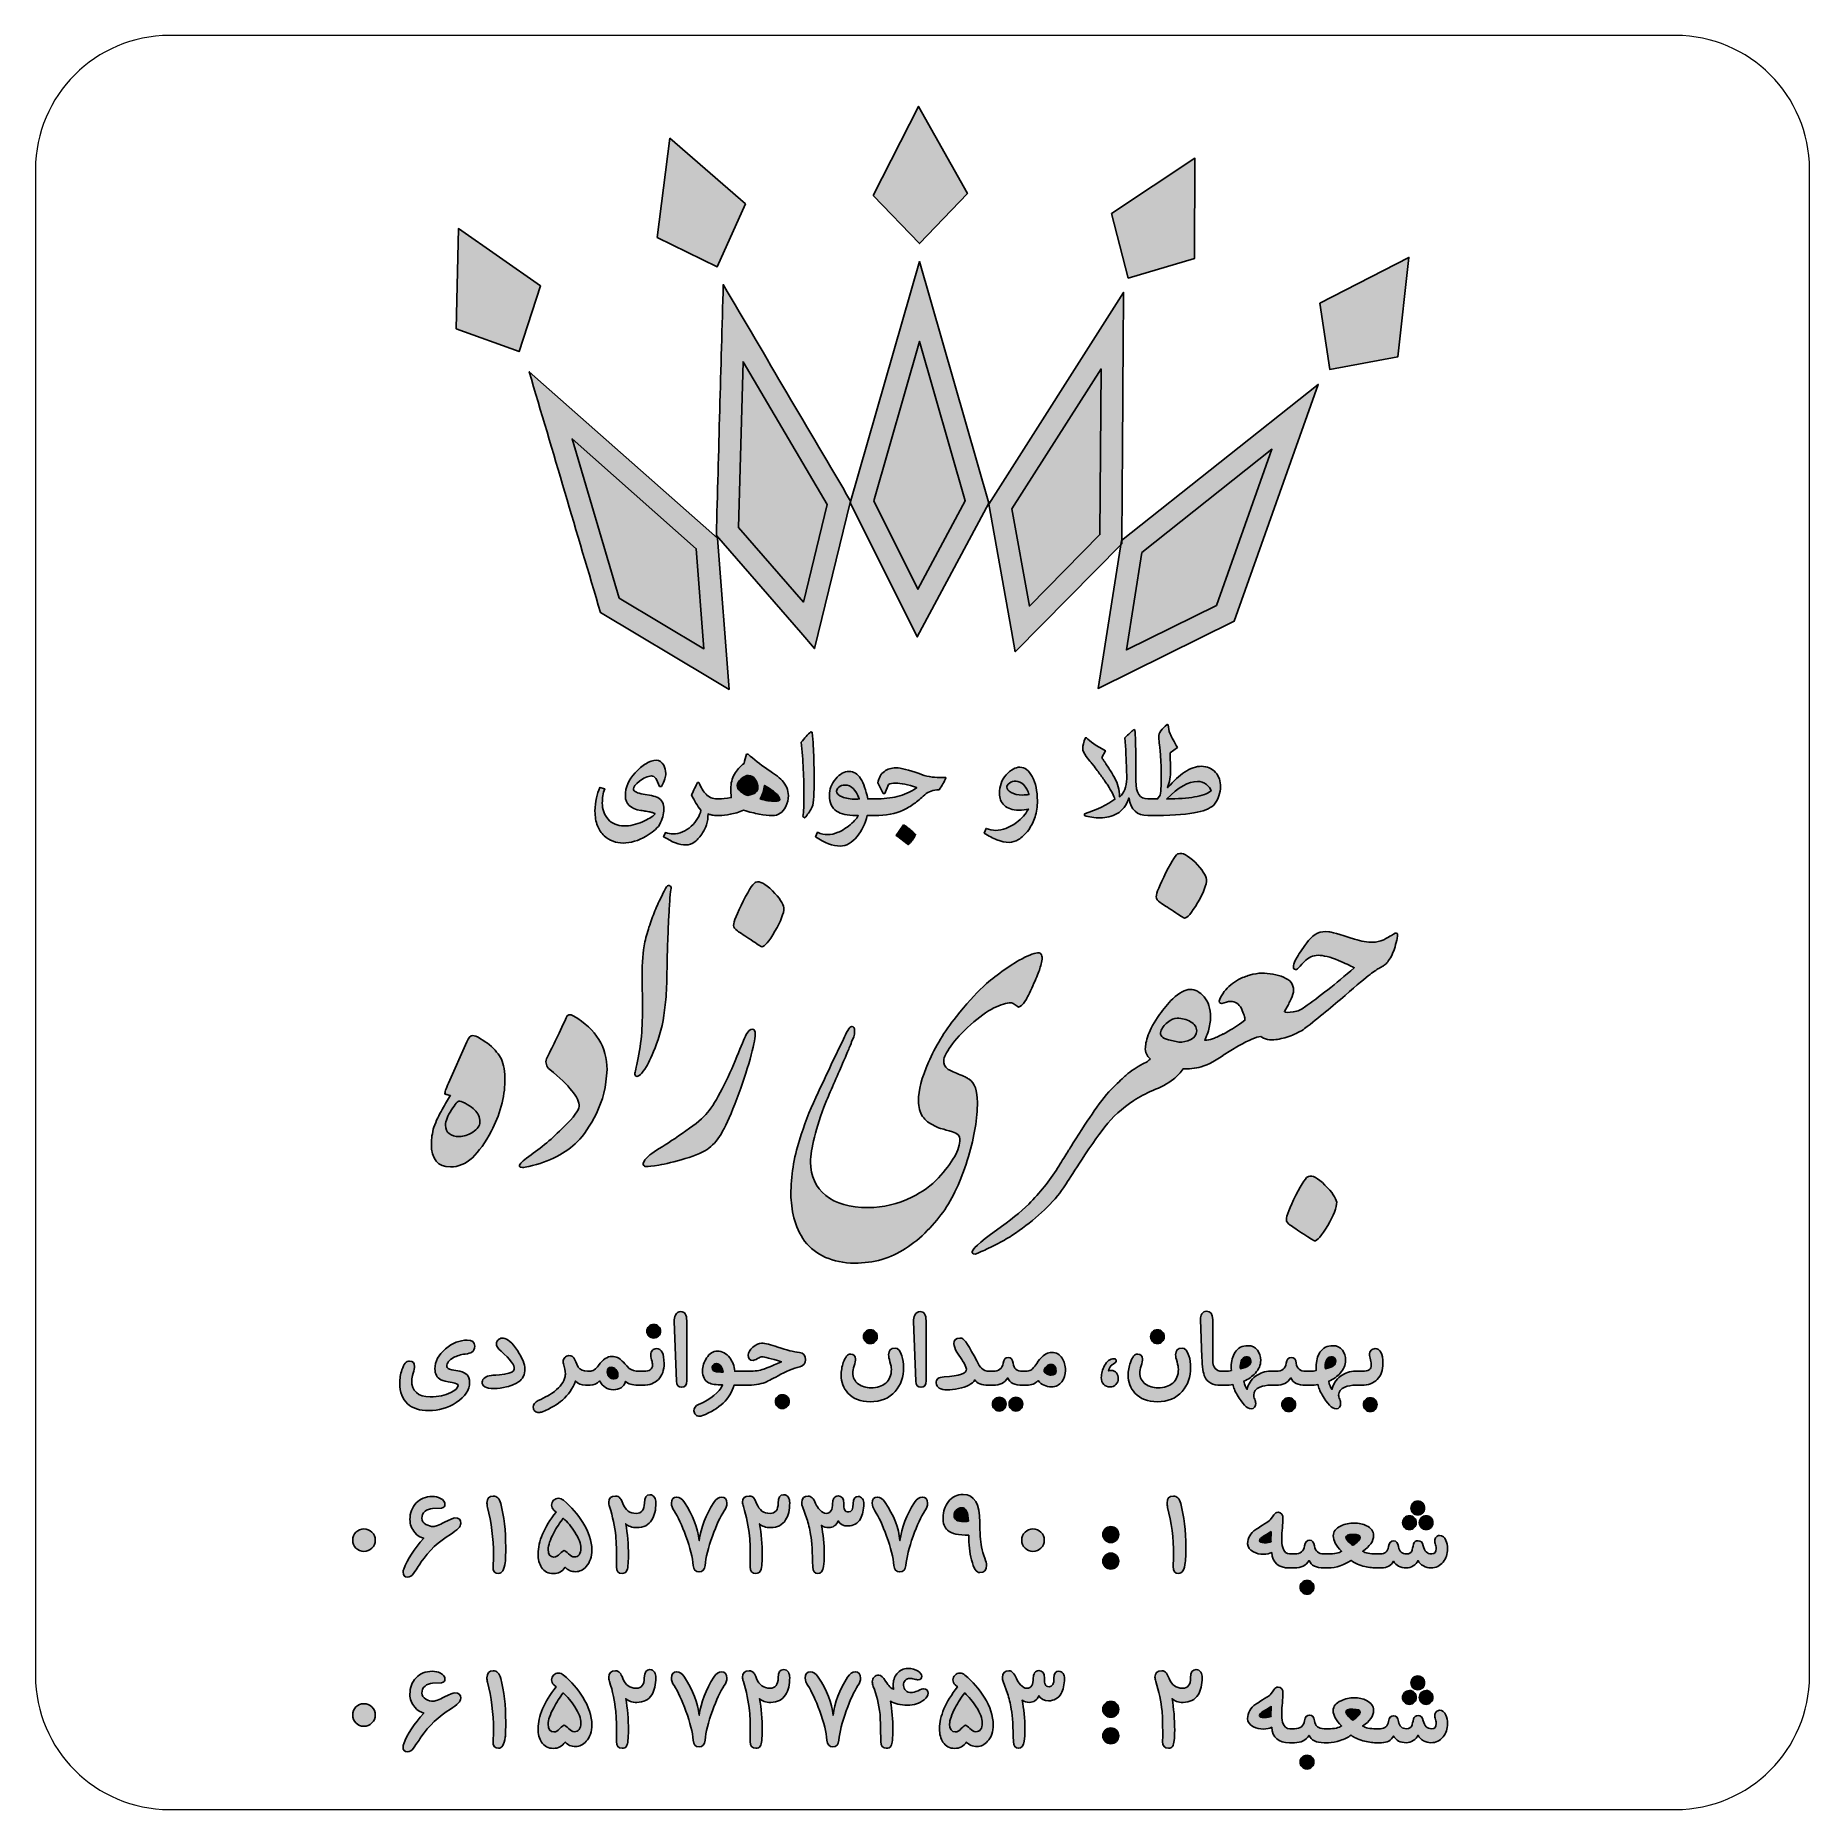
# Model space of a CAD drawing. Header units: millimetres. Extents: x -131.9 to -92.1, y -21.3 to 18.5.
import ezdxf

# ---------------------------------------------------------------- set-up
doc = ezdxf.new("R2010")
doc.units = ezdxf.units.MM
doc.header["$MEASUREMENT"] = 0
doc.layers.add('Layer 1', color=7, linetype='Continuous')

msp = doc.modelspace()

# ---------------------------------------------------------------- hatches: boundary and pattern name
at = {"layer": 'Layer 1', "true_color": 0x373435}
h = msp.add_hatch(color=250, dxfattribs=at)
edge = h.paths.add_edge_path()
edge.add_spline(control_points=[(-113.0874, 14.8813), (-113.0874, 14.8813), (-112.0428, 13.8042), (-112.0428, 13.8042), (-112.0428, 13.8042), (-110.968, 14.9227), (-110.968, 14.9227), (-110.968, 14.9227), (-112.0663, 16.8806), (-112.0663, 16.8806), (-112.0663, 16.8806), (-113.0874, 14.8813), (-113.0874, 14.8813)], knot_values=[0, 0, 0, 0, 0.25, 0.25, 0.25, 0.5, 0.5, 0.5, 0.75, 0.75, 0.75, 1, 1, 1, 1], degree=3, periodic=1)
h = msp.add_hatch(color=250, dxfattribs=at)
edge = h.paths.add_edge_path()
edge.add_spline(control_points=[(-117.9332, 13.9409), (-117.9332, 13.9409), (-116.5868, 13.2786), (-116.5868, 13.2786), (-116.5868, 13.2786), (-115.9515, 14.6936), (-115.9515, 14.6936), (-115.9515, 14.6936), (-117.6451, 16.1672), (-117.6451, 16.1672), (-117.6451, 16.1672), (-117.9332, 13.9409), (-117.9332, 13.9409)], knot_values=[0, 0, 0, 0, 0.25, 0.25, 0.25, 0.5, 0.5, 0.5, 0.75, 0.75, 0.75, 1, 1, 1, 1], degree=3, periodic=1)
h = msp.add_hatch(color=250, dxfattribs=at)
edge = h.paths.add_edge_path()
edge.add_spline(control_points=[(-107.7393, 14.4792), (-107.7393, 14.4792), (-107.3604, 13.0275), (-107.3604, 13.0275), (-107.3604, 13.0275), (-105.874, 13.4716), (-105.874, 13.4716), (-105.874, 13.4716), (-105.8663, 15.7169), (-105.8663, 15.7169), (-105.8663, 15.7169), (-107.7393, 14.4792), (-107.7393, 14.4792)], knot_values=[0, 0, 0, 0, 0.25, 0.25, 0.25, 0.5, 0.5, 0.5, 0.75, 0.75, 0.75, 1, 1, 1, 1], degree=3, periodic=1)
h = msp.add_hatch(color=250, dxfattribs=at)
edge = h.paths.add_edge_path()
edge.add_spline(control_points=[(-122.4361, 11.8939), (-122.4361, 11.8939), (-121.0271, 11.3787), (-121.0271, 11.3787), (-121.0271, 11.3787), (-120.546, 12.8536), (-120.546, 12.8536), (-120.546, 12.8536), (-122.387, 14.1384), (-122.387, 14.1384), (-122.387, 14.1384), (-122.4361, 11.8939), (-122.4361, 11.8939)], knot_values=[0, 0, 0, 0, 0.25, 0.25, 0.25, 0.5, 0.5, 0.5, 0.75, 0.75, 0.75, 1, 1, 1, 1], degree=3, periodic=1)
h = msp.add_hatch(color=250, dxfattribs=at)
edge = h.paths.add_edge_path()
edge.add_spline(control_points=[(-112.3089, 5.4032), (-112.3089, 5.4032), (-113.5992, 7.9837), (-113.5992, 7.9837), (-113.5992, 7.9837), (-112.0442, 13.3991), (-112.0442, 13.3991), (-112.0442, 13.3991), (-110.4881, 7.9797), (-110.4881, 7.9797), (-110.4881, 7.9797), (-112.0962, 4.9777), (-112.0962, 4.9777), (-112.0962, 4.9777), (-112.3089, 5.4032), (-112.3089, 5.4032)], knot_values=[0, 0, 0, 0, 0.2, 0.2, 0.2, 0.4, 0.4, 0.4, 0.6, 0.6, 0.6, 0.8, 0.8, 0.8, 1, 1, 1, 1], degree=3, periodic=1)
h = msp.add_hatch(color=250, dxfattribs=at)
edge = h.paths.add_edge_path()
edge.add_spline(control_points=[(-103.0607, 12.4647), (-103.0607, 12.4647), (-102.841, 10.9803), (-102.841, 10.9803), (-102.841, 10.9803), (-101.3153, 11.2617), (-101.3153, 11.2617), (-101.3153, 11.2617), (-101.0649, 13.4928), (-101.0649, 13.4928), (-101.0649, 13.4928), (-103.0607, 12.4647), (-103.0607, 12.4647)], knot_values=[0, 0, 0, 0, 0.25, 0.25, 0.25, 0.5, 0.5, 0.5, 0.75, 0.75, 0.75, 1, 1, 1, 1], degree=3, periodic=1)
h = msp.add_hatch(color=250, dxfattribs=at)
edge = h.paths.add_edge_path()
edge.add_spline(control_points=[(-114.71, 5.0751), (-114.71, 5.0751), (-116.6022, 7.2501), (-116.6022, 7.2501), (-116.5525, 9.1275), (-116.4993, 11.0048), (-116.4478, 12.8822), (-115.4951, 11.2626), (-114.5431, 9.6425), (-113.5893, 8.0236), (-113.5893, 8.0236), (-114.3972, 4.7155), (-114.3972, 4.7155), (-114.3972, 4.7155), (-114.71, 5.0751), (-114.71, 5.0751)], knot_values=[0, 0, 0, 0, 0.2, 0.2, 0.2, 0.4, 0.4, 0.4, 0.6, 0.6, 0.6, 0.8, 0.8, 0.8, 1, 1, 1, 1], degree=3, periodic=1)
h = msp.add_hatch(color=250, dxfattribs=at)
edge = h.paths.add_edge_path()
edge.add_spline(control_points=[(-109.9805, 5.1138), (-109.9805, 5.1138), (-110.4889, 7.9536), (-110.4889, 7.9536), (-110.4889, 7.9536), (-107.4676, 12.7077), (-107.4676, 12.7077), (-107.4806, 10.8284), (-107.4923, 8.949), (-107.5066, 7.0697), (-107.5066, 7.0697), (-109.8966, 4.6452), (-109.8966, 4.6452), (-109.8966, 4.6452), (-109.9805, 5.1138), (-109.9805, 5.1138)], knot_values=[0, 0, 0, 0, 0.2, 0.2, 0.2, 0.4, 0.4, 0.4, 0.6, 0.6, 0.6, 0.8, 0.8, 0.8, 1, 1, 1, 1], degree=3, periodic=1)
h = msp.add_hatch(color=250, dxfattribs=at)
edge = h.paths.add_edge_path()
edge.add_spline(control_points=[(-113.0717, 8.0301), (-113.0717, 8.0301), (-112.0812, 6.0491), (-112.0812, 6.0491), (-112.0812, 6.0491), (-111.0179, 8.0341), (-111.0179, 8.0341), (-111.0179, 8.0341), (-112.0442, 11.6082), (-112.0442, 11.6082), (-112.0442, 11.6082), (-113.0717, 8.0301), (-113.0717, 8.0301)], knot_values=[0, 0, 0, 0, 0.25, 0.25, 0.25, 0.5, 0.5, 0.5, 0.75, 0.75, 0.75, 1, 1, 1, 1], degree=3, periodic=1)
h = msp.add_hatch(color=250, dxfattribs=at)
edge = h.paths.add_edge_path()
edge.add_spline(control_points=[(-116.1041, 7.431), (-116.1041, 7.431), (-114.6498, 5.7593), (-114.6498, 5.7593), (-114.6498, 5.7593), (-114.1158, 7.9465), (-114.1158, 7.9465), (-114.1158, 7.9465), (-116.0022, 11.1528), (-116.0022, 11.1528), (-116.0022, 11.1528), (-116.1041, 7.431), (-116.1041, 7.431)], knot_values=[0, 0, 0, 0, 0.25, 0.25, 0.25, 0.5, 0.5, 0.5, 0.75, 0.75, 0.75, 1, 1, 1, 1], degree=3, periodic=1)
h = msp.add_hatch(color=250, dxfattribs=at)
edge = h.paths.add_edge_path()
edge.add_spline(control_points=[(-116.727, 4.0438), (-116.727, 4.0438), (-119.2013, 5.5254), (-119.2013, 5.5254), (-119.7358, 7.3255), (-120.2679, 9.1265), (-120.8011, 10.9269), (-120.8011, 10.9269), (-116.5756, 7.1934), (-116.5756, 7.1934), (-116.5756, 7.1934), (-116.318, 3.7988), (-116.318, 3.7988), (-116.318, 3.7988), (-116.727, 4.0438), (-116.727, 4.0438)], knot_values=[0, 0, 0, 0, 0.2, 0.2, 0.2, 0.4, 0.4, 0.4, 0.6, 0.6, 0.6, 0.8, 0.8, 0.8, 1, 1, 1, 1], degree=3, periodic=1)
h = msp.add_hatch(color=250, dxfattribs=at)
edge = h.paths.add_edge_path()
edge.add_spline(control_points=[(-109.9696, 7.849), (-109.9696, 7.849), (-109.5795, 5.6695), (-109.5795, 5.6695), (-109.5795, 5.6695), (-107.9979, 7.2738), (-107.9979, 7.2738), (-107.9979, 7.2738), (-107.9722, 10.9921), (-107.9722, 10.9921), (-107.9722, 10.9921), (-109.9696, 7.849), (-109.9696, 7.849)], knot_values=[0, 0, 0, 0, 0.25, 0.25, 0.25, 0.5, 0.5, 0.5, 0.75, 0.75, 0.75, 1, 1, 1, 1], degree=3, periodic=1)
h = msp.add_hatch(color=250, dxfattribs=at)
edge = h.paths.add_edge_path()
edge.add_spline(control_points=[(-107.9634, 4.2939), (-107.9634, 4.2939), (-107.5126, 7.1425), (-107.5126, 7.1425), (-107.5126, 7.1425), (-103.0986, 10.6437), (-103.0986, 10.6437), (-103.0986, 10.6437), (-104.9845, 5.3301), (-104.9845, 5.3301), (-104.9845, 5.3301), (-108.038, 3.823), (-108.038, 3.823), (-108.038, 3.823), (-107.9634, 4.2939), (-107.9634, 4.2939)], knot_values=[0, 0, 0, 0, 0.2, 0.2, 0.2, 0.4, 0.4, 0.4, 0.6, 0.6, 0.6, 0.8, 0.8, 0.8, 1, 1, 1, 1], degree=3, periodic=1)
h = msp.add_hatch(color=250, dxfattribs=at)
edge = h.paths.add_edge_path()
edge.add_spline(control_points=[(-118.7827, 5.8495), (-118.7827, 5.8495), (-116.8829, 4.7119), (-116.8829, 4.7119), (-116.8829, 4.7119), (-117.0533, 6.9578), (-117.0533, 6.9578), (-117.0533, 6.9578), (-119.8401, 9.4202), (-119.8401, 9.4202), (-119.8401, 9.4202), (-118.7827, 5.8495), (-118.7827, 5.8495)], knot_values=[0, 0, 0, 0, 0.25, 0.25, 0.25, 0.5, 0.5, 0.5, 0.75, 0.75, 0.75, 1, 1, 1, 1], degree=3, periodic=1)
h = msp.add_hatch(color=250, dxfattribs=at)
edge = h.paths.add_edge_path()
edge.add_spline(control_points=[(-107.0558, 6.8746), (-107.0558, 6.8746), (-107.402, 4.6873), (-107.402, 4.6873), (-107.402, 4.6873), (-105.3828, 5.6839), (-105.3828, 5.6839), (-105.3828, 5.6839), (-104.1391, 9.1882), (-104.1391, 9.1882), (-104.1391, 9.1882), (-107.0558, 6.8746), (-107.0558, 6.8746)], knot_values=[0, 0, 0, 0, 0.25, 0.25, 0.25, 0.5, 0.5, 0.5, 0.75, 0.75, 0.75, 1, 1, 1, 1], degree=3, periodic=1)
h = msp.add_hatch(color=250, dxfattribs=at)
edge = h.paths.add_edge_path()
edge.add_spline(control_points=[(-114.66, 0.9476), (-114.6438, 1.0627), (-114.6361, 1.2126), (-114.6361, 1.3983), (-114.6361, 1.6069), (-114.6416, 1.8089), (-114.6514, 2.0055), (-114.6611, 2.2129), (-114.6775, 2.4159), (-114.7002, 2.6148), (-114.6232, 2.7081), (-114.5504, 2.7874), (-114.483, 2.8526), (-114.483, 2.8526), (-114.4516, 2.8352), (-114.4516, 2.8352), (-114.4418, 2.7385), (-114.4341, 2.6387), (-114.4288, 2.5376), (-114.4233, 2.4442), (-114.419, 2.3476), (-114.4157, 2.2487), (-114.4124, 2.1597), (-114.4113, 2.0651), (-114.4102, 1.9653), (-114.4091, 1.8838), (-114.4082, 1.7925), (-114.4082, 1.6905), (-114.4082, 1.381), (-114.4277, 1.1963), (-114.4657, 1.1366), (-114.5058, 1.0638), (-114.5569, 0.991), (-114.6199, 0.9182), (-114.6199, 0.9182), (-114.66, 0.9476), (-114.66, 0.9476)], knot_values=[0, 0, 0, 0, 0.0833333, 0.0833333, 0.0833333, 0.1666667, 0.1666667, 0.1666667, 0.25, 0.25, 0.25, 0.3333333, 0.3333333, 0.3333333, 0.4166667, 0.4166667, 0.4166667, 0.5, 0.5, 0.5, 0.5833333, 0.5833333, 0.5833333, 0.6666667, 0.6666667, 0.6666667, 0.75, 0.75, 0.75, 0.8333333, 0.8333333, 0.8333333, 0.9166667, 0.9166667, 0.9166667, 1, 1, 1, 1], degree=3, periodic=1)
h = msp.add_hatch(color=250, dxfattribs=at)
edge = h.paths.add_edge_path()
edge.add_spline(control_points=[(-107.9577, 2.2759), (-107.9458, 2.2564), (-107.9306, 2.2346), (-107.9143, 2.2107), (-107.9046, 2.1944), (-107.8914, 2.1748), (-107.8752, 2.1509), (-107.873, 2.1456), (-107.8697, 2.1412), (-107.8643, 2.1358), (-107.8643, 2.1347), (-107.8633, 2.1336), (-107.8622, 2.1325), (-107.8622, 2.1325), (-107.798, 2.0347), (-107.798, 2.0347), (-107.771, 1.9934), (-107.7482, 1.9576), (-107.7296, 1.9261), (-107.7069, 1.8892), (-107.6872, 1.8545), (-107.671, 1.823), (-107.633, 1.7513), (-107.6037, 1.6828), (-107.5852, 1.6177), (-107.5646, 1.5449), (-107.5548, 1.47), (-107.5548, 1.3929), (-107.5548, 1.3929), (-107.5494, 1.3918), (-107.5494, 1.3918), (-107.5005, 1.4407), (-107.4646, 1.4961), (-107.4396, 1.5558), (-107.4104, 1.6264), (-107.3962, 1.7067), (-107.3962, 1.7969), (-107.3962, 1.9142), (-107.3995, 2.0511), (-107.4071, 2.2086), (-107.4104, 2.2812), (-107.4137, 2.3606), (-107.419, 2.4485), (-107.419, 2.4485), (-107.4354, 2.7157), (-107.4354, 2.7157), (-107.3571, 2.7929), (-107.2898, 2.8548), (-107.2334, 2.8993), (-107.2334, 2.8993), (-107.2105, 2.8884), (-107.2105, 2.8884), (-107.2062, 2.8179), (-107.2029, 2.7396), (-107.1996, 2.6538), (-107.1964, 2.5756), (-107.1931, 2.4865), (-107.192, 2.3867), (-107.191, 2.302), (-107.1899, 2.202), (-107.1899, 2.0858), (-107.1899, 2.0858), (-107.1899, 1.7502), (-107.1899, 1.7502), (-107.1899, 1.4797), (-107.1009, 1.3451), (-106.9228, 1.3451), (-106.9228, 1.3451), (-106.9006, 1.3451), (-106.9006, 1.3451), (-106.9006, 1.3451), (-106.8986, 1.3451), (-106.8986, 1.3451), (-106.8986, 1.3451), (-106.8967, 1.3451), (-106.8967, 1.3451), (-106.8967, 1.3451), (-106.7023, 1.3451), (-106.7023, 1.3451), (-106.7023, 1.3451), (-106.6436, 1.4266), (-106.6436, 1.4266), (-106.635, 1.4841), (-106.6284, 1.5536), (-106.6251, 1.6329), (-106.623, 1.697), (-106.6219, 1.7806), (-106.6219, 1.8816), (-106.6219, 1.9684), (-106.624, 2.0641), (-106.6295, 2.1673), (-106.635, 2.2553), (-106.6414, 2.3595), (-106.6501, 2.4822), (-106.6512, 2.4996), (-106.6534, 2.5203), (-106.6578, 2.5452), (-106.6578, 2.5452), (-106.6664, 2.6093), (-106.6664, 2.6093), (-106.674, 2.6614), (-106.6773, 2.7038), (-106.6773, 2.7363), (-106.6773, 2.821), (-106.6143, 2.9145), (-106.4872, 3.0166), (-106.4872, 3.0166), (-106.4644, 3.0035), (-106.4644, 3.0035), (-106.4644, 2.9416), (-106.4503, 2.8743), (-106.4209, 2.8037), (-106.3895, 2.7244), (-106.3352, 2.6223), (-106.257, 2.4985), (-106.257, 2.4985), (-106.4198, 2.3757), (-106.4198, 2.3757), (-106.4198, 2.3757), (-106.4123, 1.9956), (-106.4123, 1.9956), (-106.4123, 1.8469), (-106.4351, 1.7166), (-106.4818, 1.6025), (-106.4818, 1.6025), (-106.472, 1.5992), (-106.472, 1.5992), (-106.3395, 1.7513), (-106.2146, 1.8664), (-106.0963, 1.9445), (-105.9649, 2.0326), (-105.8388, 2.0761), (-105.7183, 2.0761), (-105.589, 2.0761), (-105.4837, 2.0304), (-105.4023, 1.9381), (-105.3273, 1.8523), (-105.2893, 1.7436), (-105.2893, 1.6144), (-105.2893, 1.558), (-105.3034, 1.4896), (-105.3306, 1.4102), (-105.361, 1.3244), (-105.3979, 1.256), (-105.4413, 1.206), (-105.5326, 1.1246), (-105.6824, 1.066), (-105.8899, 1.0301), (-106.1147, 0.9921), (-106.4416, 0.9715), (-106.8706, 0.9704), (-106.8706, 0.9704), (-106.8967, 0.9704), (-106.8967, 0.9704), (-106.8967, 0.9704), (-106.8986, 0.9704), (-106.8986, 0.9704), (-106.8986, 0.9704), (-106.9006, 0.9704), (-106.9006, 0.9704), (-106.9006, 0.9704), (-106.9228, 0.9704), (-106.9228, 0.9704), (-107.1638, 0.9704), (-107.3038, 1.1007), (-107.3419, 1.3614), (-107.3419, 1.3614), (-107.3495, 1.3614), (-107.3495, 1.3614), (-107.3702, 1.2799), (-107.4049, 1.2093), (-107.4527, 1.1496), (-107.4962, 1.0952), (-107.5494, 1.0496), (-107.6113, 1.0138), (-107.6677, 0.9823), (-107.7296, 0.9585), (-107.7969, 0.9421), (-107.8578, 0.927), (-107.9197, 0.9193), (-107.9838, 0.9193), (-108.1206, 0.9193), (-108.2401, 0.9368), (-108.3411, 0.9704), (-108.3411, 0.9704), (-108.3411, 1.0062), (-108.3411, 1.0062), (-108.0577, 1.1051), (-107.8307, 1.2148), (-107.6602, 1.3354), (-107.683, 1.4124), (-107.7372, 1.5178), (-107.823, 1.6492), (-107.8611, 1.7078), (-107.9078, 1.7752), (-107.961, 1.8502), (-108.0088, 1.9164), (-108.0642, 1.9913), (-108.1272, 2.0761), (-108.1272, 2.0761), (-108.175, 2.1358), (-108.175, 2.1358), (-108.1803, 2.1445), (-108.188, 2.1542), (-108.1967, 2.164), (-108.1967, 2.164), (-108.2141, 2.1847), (-108.2141, 2.1847), (-108.2173, 2.1879), (-108.2195, 2.1911), (-108.2195, 2.1922), (-108.2195, 2.1922), (-108.302, 2.2965), (-108.302, 2.2965), (-108.3563, 2.3714), (-108.3834, 2.4323), (-108.3834, 2.4779), (-108.3834, 2.5365), (-108.3639, 2.6159), (-108.3237, 2.7157), (-108.3237, 2.7157), (-108.2977, 2.7157), (-108.2977, 2.7157), (-108.2195, 2.6332), (-108.0783, 2.5354), (-107.8752, 2.4236), (-107.8752, 2.4236), (-107.9577, 2.2759), (-107.9577, 2.2759)], knot_values=[0, 0, 0, 0, 0.0131579, 0.0131579, 0.0131579, 0.0263158, 0.0263158, 0.0263158, 0.0394737, 0.0394737, 0.0394737, 0.0526316, 0.0526316, 0.0526316, 0.0657895, 0.0657895, 0.0657895, 0.0789474, 0.0789474, 0.0789474, 0.0921053, 0.0921053, 0.0921053, 0.1052632, 0.1052632, 0.1052632, 0.1184211, 0.1184211, 0.1184211, 0.1315789, 0.1315789, 0.1315789, 0.1447368, 0.1447368, 0.1447368, 0.1578947, 0.1578947, 0.1578947, 0.1710526, 0.1710526, 0.1710526, 0.1842105, 0.1842105, 0.1842105, 0.1973684, 0.1973684, 0.1973684, 0.2105263, 0.2105263, 0.2105263, 0.2236842, 0.2236842, 0.2236842, 0.2368421, 0.2368421, 0.2368421, 0.25, 0.25, 0.25, 0.2631579, 0.2631579, 0.2631579, 0.2763158, 0.2763158, 0.2763158, 0.2894737, 0.2894737, 0.2894737, 0.3026316, 0.3026316, 0.3026316, 0.3157895, 0.3157895, 0.3157895, 0.3289474, 0.3289474, 0.3289474, 0.3421053, 0.3421053, 0.3421053, 0.3552632, 0.3552632, 0.3552632, 0.3684211, 0.3684211, 0.3684211, 0.3815789, 0.3815789, 0.3815789, 0.3947368, 0.3947368, 0.3947368, 0.4078947, 0.4078947, 0.4078947, 0.4210526, 0.4210526, 0.4210526, 0.4342105, 0.4342105, 0.4342105, 0.4473684, 0.4473684, 0.4473684, 0.4605263, 0.4605263, 0.4605263, 0.4736842, 0.4736842, 0.4736842, 0.4868421, 0.4868421, 0.4868421, 0.5, 0.5, 0.5, 0.5131579, 0.5131579, 0.5131579, 0.5263158, 0.5263158, 0.5263158, 0.5394737, 0.5394737, 0.5394737, 0.5526316, 0.5526316, 0.5526316, 0.5657895, 0.5657895, 0.5657895, 0.5789474, 0.5789474, 0.5789474, 0.5921053, 0.5921053, 0.5921053, 0.6052632, 0.6052632, 0.6052632, 0.6184211, 0.6184211, 0.6184211, 0.6315789, 0.6315789, 0.6315789, 0.6447368, 0.6447368, 0.6447368, 0.6578947, 0.6578947, 0.6578947, 0.6710526, 0.6710526, 0.6710526, 0.6842105, 0.6842105, 0.6842105, 0.6973684, 0.6973684, 0.6973684, 0.7105263, 0.7105263, 0.7105263, 0.7236842, 0.7236842, 0.7236842, 0.7368421, 0.7368421, 0.7368421, 0.75, 0.75, 0.75, 0.7631579, 0.7631579, 0.7631579, 0.7763158, 0.7763158, 0.7763158, 0.7894737, 0.7894737, 0.7894737, 0.8026316, 0.8026316, 0.8026316, 0.8157895, 0.8157895, 0.8157895, 0.8289474, 0.8289474, 0.8289474, 0.8421053, 0.8421053, 0.8421053, 0.8552632, 0.8552632, 0.8552632, 0.8684211, 0.8684211, 0.8684211, 0.8815789, 0.8815789, 0.8815789, 0.8947368, 0.8947368, 0.8947368, 0.9078947, 0.9078947, 0.9078947, 0.9210526, 0.9210526, 0.9210526, 0.9342105, 0.9342105, 0.9342105, 0.9473684, 0.9473684, 0.9473684, 0.9605263, 0.9605263, 0.9605263, 0.9736842, 0.9736842, 0.9736842, 0.9868421, 0.9868421, 0.9868421, 1, 1, 1, 1], degree=3, periodic=1)
h = msp.add_hatch(color=250, dxfattribs=at)
edge = h.paths.add_edge_path()
edge.add_spline(control_points=[(-117.8804, 1.6231), (-117.9293, 1.7806), (-117.9879, 1.8588), (-118.0563, 1.8588), (-118.0975, 1.8588), (-118.1442, 1.8469), (-118.1953, 1.823), (-118.2388, 1.8023), (-118.2822, 1.7741), (-118.3256, 1.7394), (-118.4169, 1.6644), (-118.4625, 1.6089), (-118.4625, 1.5732), (-118.4625, 1.5406), (-118.4408, 1.5135), (-118.3973, 1.4928), (-118.3637, 1.4765), (-118.3116, 1.4613), (-118.242, 1.4494), (-118.242, 1.4494), (-118.0585, 1.4179), (-118.0585, 1.4179), (-117.9922, 1.4038), (-117.9444, 1.3885), (-117.9141, 1.3722), (-117.8239, 1.3222), (-117.7783, 1.2354), (-117.7783, 1.1105), (-117.7783, 1.0605), (-117.788, 1.004), (-117.8065, 0.9421), (-117.8207, 0.8901), (-117.8435, 0.8303), (-117.8749, 0.7629), (-117.9477, 0.6695), (-118.0477, 0.5848), (-118.1747, 0.5099), (-118.3539, 0.4056), (-118.5276, 0.3536), (-118.6961, 0.3536), (-118.7731, 0.3536), (-118.8481, 0.3665), (-118.9187, 0.3926), (-118.9957, 0.4209), (-119.0631, 0.4621), (-119.1207, 0.5175), (-119.1848, 0.5794), (-119.2337, 0.6532), (-119.2695, 0.7401), (-119.3063, 0.8368), (-119.3249, 0.9476), (-119.3249, 1.0713), (-119.3249, 1.1768), (-119.314, 1.2744), (-119.2934, 1.3668), (-119.276, 1.4461), (-119.2499, 1.5243), (-119.2162, 1.6003), (-119.2162, 1.6003), (-119.1076, 1.5688), (-119.1076, 1.5688), (-119.126, 1.5221), (-119.1402, 1.4711), (-119.1489, 1.4135), (-119.1565, 1.3668), (-119.1609, 1.3125), (-119.1609, 1.2527), (-119.1609, 1.1083), (-119.1174, 0.9877), (-119.0316, 0.8921), (-118.9415, 0.789), (-118.822, 0.7379), (-118.6721, 0.7379), (-118.5386, 0.7379), (-118.4017, 0.7684), (-118.2605, 0.8303), (-118.1345, 0.8857), (-118.04, 0.9443), (-117.9781, 1.0062), (-117.9781, 1.0116), (-117.9868, 1.0193), (-118.0042, 1.0268), (-118.0194, 1.0323), (-118.0422, 1.0399), (-118.0736, 1.0476), (-118.1008, 1.0529), (-118.1356, 1.0594), (-118.1769, 1.066), (-118.2105, 1.0713), (-118.2508, 1.079), (-118.2995, 1.0866), (-118.5287, 1.1202), (-118.6428, 1.2288), (-118.6428, 1.4124), (-118.6428, 1.6025), (-118.5711, 1.7752), (-118.4267, 1.9305), (-118.3452, 2.0184), (-118.2659, 2.0869), (-118.1877, 2.1336), (-118.103, 2.1847), (-118.0227, 2.2107), (-117.9477, 2.2107), (-117.8771, 2.2107), (-117.8218, 2.1748), (-117.7837, 2.102), (-117.7522, 2.0445), (-117.7371, 1.9816), (-117.7371, 1.9131), (-117.7371, 1.8469), (-117.7696, 1.7502), (-117.8336, 1.6231), (-117.8336, 1.6231), (-117.8804, 1.6231), (-117.8804, 1.6231)], knot_values=[0, 0, 0, 0, 0.0263158, 0.0263158, 0.0263158, 0.0526316, 0.0526316, 0.0526316, 0.0789474, 0.0789474, 0.0789474, 0.1052632, 0.1052632, 0.1052632, 0.1315789, 0.1315789, 0.1315789, 0.1578947, 0.1578947, 0.1578947, 0.1842105, 0.1842105, 0.1842105, 0.2105263, 0.2105263, 0.2105263, 0.2368421, 0.2368421, 0.2368421, 0.2631579, 0.2631579, 0.2631579, 0.2894737, 0.2894737, 0.2894737, 0.3157895, 0.3157895, 0.3157895, 0.3421053, 0.3421053, 0.3421053, 0.3684211, 0.3684211, 0.3684211, 0.3947368, 0.3947368, 0.3947368, 0.4210526, 0.4210526, 0.4210526, 0.4473684, 0.4473684, 0.4473684, 0.4736842, 0.4736842, 0.4736842, 0.5, 0.5, 0.5, 0.5263158, 0.5263158, 0.5263158, 0.5526316, 0.5526316, 0.5526316, 0.5789474, 0.5789474, 0.5789474, 0.6052632, 0.6052632, 0.6052632, 0.6315789, 0.6315789, 0.6315789, 0.6578947, 0.6578947, 0.6578947, 0.6842105, 0.6842105, 0.6842105, 0.7105263, 0.7105263, 0.7105263, 0.7368421, 0.7368421, 0.7368421, 0.7631579, 0.7631579, 0.7631579, 0.7894737, 0.7894737, 0.7894737, 0.8157895, 0.8157895, 0.8157895, 0.8421053, 0.8421053, 0.8421053, 0.8684211, 0.8684211, 0.8684211, 0.8947368, 0.8947368, 0.8947368, 0.9210526, 0.9210526, 0.9210526, 0.9473684, 0.9473684, 0.9473684, 0.9736842, 0.9736842, 0.9736842, 1, 1, 1, 1], degree=3, periodic=1)
h = msp.add_hatch(color=250, dxfattribs=at)
edge = h.paths.add_edge_path()
edge.add_spline(control_points=[(-116.5617, 0.9704), (-116.5617, 0.9704), (-116.5637, 0.9704), (-116.5637, 0.9704), (-116.5637, 0.9704), (-116.5656, 0.9704), (-116.5656, 0.9704), (-116.5656, 0.9704), (-116.5932, 0.9704), (-116.5932, 0.9704), (-116.6291, 0.9704), (-116.6638, 0.9737), (-116.6986, 0.9813), (-116.7236, 0.9867), (-116.7528, 0.9943), (-116.7877, 1.0062), (-116.7877, 0.9182), (-116.7996, 0.8379), (-116.8235, 0.7629), (-116.8419, 0.7065), (-116.8713, 0.6467), (-116.9092, 0.5826), (-116.9647, 0.4968), (-117.0211, 0.4317), (-117.0798, 0.3872), (-117.145, 0.3372), (-117.2145, 0.3122), (-117.2872, 0.3122), (-117.4317, 0.3122), (-117.5979, 0.3742), (-117.7857, 0.4968), (-117.7857, 0.4968), (-117.7445, 0.5903), (-117.7445, 0.5903), (-117.6826, 0.5696), (-117.626, 0.5587), (-117.5762, 0.5587), (-117.4262, 0.5587), (-117.2905, 0.6164), (-117.1678, 0.7315), (-117.0472, 0.8412), (-116.9744, 0.9595), (-116.9494, 1.0888), (-117.0277, 1.1898), (-117.0972, 1.3049), (-117.1569, 1.4341), (-117.133, 1.4896), (-117.1112, 1.5385), (-117.0906, 1.5808), (-117.0678, 1.6297), (-117.0461, 1.6731), (-117.0233, 1.7111), (-117.0233, 1.7111), (-116.9961, 1.7111), (-116.9961, 1.7111), (-116.9691, 1.6514), (-116.9441, 1.6014), (-116.9212, 1.5613), (-116.8919, 1.5156), (-116.8625, 1.4775), (-116.8333, 1.4472), (-116.767, 1.3788), (-116.6844, 1.3451), (-116.5878, 1.3451), (-116.5878, 1.3451), (-116.5656, 1.3451), (-116.5656, 1.3451), (-116.5656, 1.3451), (-116.5637, 1.3451), (-116.5637, 1.3451), (-116.5637, 1.3451), (-116.5617, 1.3451), (-116.5617, 1.3451), (-116.5617, 1.3451), (-116.5357, 1.3451), (-116.5357, 1.3451), (-116.4846, 1.3451), (-116.3944, 1.3549), (-116.2663, 1.3744), (-116.275, 1.4505), (-116.2794, 1.5156), (-116.2794, 1.571), (-116.2783, 1.6916), (-116.2501, 1.8013), (-116.1946, 1.9), (-116.1447, 1.9923), (-116.0741, 2.0728), (-115.9818, 2.1401), (-115.9677, 2.2075), (-115.9481, 2.277), (-115.9221, 2.3476), (-115.9221, 2.3476), (-115.8906, 2.3476), (-115.8906, 2.3476), (-115.7646, 2.2336), (-115.6234, 2.1237), (-115.467, 2.0163), (-115.467, 2.0163), (-115.3703, 1.9511), (-115.3703, 1.9511), (-115.3345, 1.9261), (-115.303, 1.9033), (-115.278, 1.8849), (-115.2139, 1.8392), (-115.1628, 1.7958), (-115.1248, 1.7545), (-115.0325, 1.6557), (-114.9869, 1.5449), (-114.9869, 1.4211), (-114.9869, 1.3343), (-115.0064, 1.2516), (-115.0445, 1.1724), (-115.1097, 1.0377), (-115.2117, 0.9704), (-115.3497, 0.9704), (-115.4311, 0.9704), (-115.5289, 0.9813), (-115.6418, 1.0019), (-115.7429, 1.0226), (-115.8579, 1.0507), (-115.9894, 1.0888), (-116.0969, 1.0476), (-116.1968, 1.0171), (-116.2902, 0.9987), (-116.3782, 0.9802), (-116.4597, 0.9704), (-116.5357, 0.9704), (-116.5357, 0.9704), (-116.5617, 0.9704), (-116.5617, 0.9704)], knot_values=[0, 0, 0, 0, 0.0232558, 0.0232558, 0.0232558, 0.0465116, 0.0465116, 0.0465116, 0.0697674, 0.0697674, 0.0697674, 0.0930233, 0.0930233, 0.0930233, 0.1162791, 0.1162791, 0.1162791, 0.1395349, 0.1395349, 0.1395349, 0.1627907, 0.1627907, 0.1627907, 0.1860465, 0.1860465, 0.1860465, 0.2093023, 0.2093023, 0.2093023, 0.2325581, 0.2325581, 0.2325581, 0.255814, 0.255814, 0.255814, 0.2790698, 0.2790698, 0.2790698, 0.3023256, 0.3023256, 0.3023256, 0.3255814, 0.3255814, 0.3255814, 0.3488372, 0.3488372, 0.3488372, 0.372093, 0.372093, 0.372093, 0.3953488, 0.3953488, 0.3953488, 0.4186047, 0.4186047, 0.4186047, 0.4418605, 0.4418605, 0.4418605, 0.4651163, 0.4651163, 0.4651163, 0.4883721, 0.4883721, 0.4883721, 0.5116279, 0.5116279, 0.5116279, 0.5348837, 0.5348837, 0.5348837, 0.5581395, 0.5581395, 0.5581395, 0.5813953, 0.5813953, 0.5813953, 0.6046512, 0.6046512, 0.6046512, 0.627907, 0.627907, 0.627907, 0.6511628, 0.6511628, 0.6511628, 0.6744186, 0.6744186, 0.6744186, 0.6976744, 0.6976744, 0.6976744, 0.7209302, 0.7209302, 0.7209302, 0.744186, 0.744186, 0.744186, 0.7674419, 0.7674419, 0.7674419, 0.7906977, 0.7906977, 0.7906977, 0.8139535, 0.8139535, 0.8139535, 0.8372093, 0.8372093, 0.8372093, 0.8604651, 0.8604651, 0.8604651, 0.8837209, 0.8837209, 0.8837209, 0.9069767, 0.9069767, 0.9069767, 0.9302326, 0.9302326, 0.9302326, 0.9534884, 0.9534884, 0.9534884, 0.9767442, 0.9767442, 0.9767442, 1, 1, 1, 1], degree=3, periodic=1)
h = msp.add_hatch(color=250, dxfattribs=at)
edge = h.paths.add_edge_path()
edge.add_spline(control_points=[(-113.0788, 0.9704), (-113.0788, 0.9704), (-113.0807, 0.9704), (-113.0807, 0.9704), (-113.0807, 0.9704), (-113.0826, 0.9704), (-113.0826, 0.9704), (-113.0826, 0.9704), (-113.2189, 0.9704), (-113.2189, 0.9704), (-113.2612, 0.789), (-113.3362, 0.6326), (-113.4415, 0.5023), (-113.5589, 0.3589), (-113.687, 0.2873), (-113.8249, 0.2873), (-113.989, 0.2873), (-114.1724, 0.3567), (-114.3755, 0.4947), (-114.3755, 0.4947), (-114.3321, 0.5946), (-114.3321, 0.5946), (-114.2507, 0.5598), (-114.1746, 0.5425), (-114.104, 0.5425), (-114.0269, 0.5425), (-113.9476, 0.5598), (-113.8662, 0.5957), (-113.7912, 0.6272), (-113.7152, 0.6739), (-113.6359, 0.7348), (-113.5262, 0.8195), (-113.4545, 0.8976), (-113.4198, 0.9704), (-113.4198, 0.9704), (-113.472, 0.9704), (-113.472, 0.9704), (-113.662, 0.9704), (-113.8065, 1.003), (-113.9042, 1.0693), (-114.0127, 1.143), (-114.0671, 1.2604), (-114.0671, 1.4211), (-114.0671, 1.5591), (-114.0193, 1.6828), (-113.9248, 1.7936), (-113.8315, 1.9044), (-113.7315, 1.9598), (-113.6251, 1.9598), (-113.5229, 1.9598), (-113.4361, 1.9066), (-113.3655, 1.7991), (-113.2981, 1.6959), (-113.245, 1.5438), (-113.2058, 1.3451), (-113.2058, 1.3451), (-113.0826, 1.3451), (-113.0826, 1.3451), (-113.0826, 1.3451), (-113.0807, 1.3451), (-113.0807, 1.3451), (-113.0807, 1.3451), (-113.0788, 1.3451), (-113.0788, 1.3451), (-113.0788, 1.3451), (-113.0527, 1.3451), (-113.0527, 1.3451), (-112.8507, 1.3451), (-112.6813, 1.3624), (-112.5433, 1.3972), (-112.3999, 1.433), (-112.2555, 1.4971), (-112.1099, 1.5894), (-112.1099, 1.5894), (-112.1099, 1.5992), (-112.1099, 1.5992), (-112.3044, 1.6655), (-112.4608, 1.6981), (-112.5813, 1.6981), (-112.6508, 1.6981), (-112.703, 1.6872), (-112.7366, 1.6644), (-112.7366, 1.6644), (-112.8224, 1.4678), (-112.8224, 1.4678), (-112.8224, 1.4678), (-112.8594, 1.4678), (-112.8594, 1.4678), (-112.8594, 1.4678), (-112.981, 1.7056), (-112.981, 1.7056), (-112.9603, 1.8164), (-112.9105, 1.9011), (-112.8333, 1.9598), (-112.7627, 2.013), (-112.6758, 2.0402), (-112.5738, 2.0402), (-112.4554, 2.0402), (-112.2827, 1.9967), (-112.0557, 1.9109), (-111.8971, 1.8523), (-111.7429, 1.823), (-111.593, 1.823), (-111.593, 1.823), (-111.4551, 1.823), (-111.4551, 1.823), (-111.4551, 1.823), (-111.4508, 1.8089), (-111.4508, 1.8089), (-111.4725, 1.7675), (-111.4953, 1.7263), (-111.5181, 1.685), (-111.5452, 1.6383), (-111.5745, 1.5927), (-111.6061, 1.5482), (-111.7353, 1.5482), (-111.8417, 1.5113), (-111.9264, 1.4363), (-111.9709, 1.395), (-112.0123, 1.3593), (-112.0481, 1.3299), (-112.0893, 1.2941), (-112.1284, 1.2636), (-112.1654, 1.2376), (-112.2479, 1.1768), (-112.3293, 1.1279), (-112.4087, 1.0921), (-112.5835, 1.0106), (-112.7975, 0.9704), (-113.0527, 0.9704), (-113.0527, 0.9704), (-113.0788, 0.9704), (-113.0788, 0.9704)], knot_values=[0, 0, 0, 0, 0.0227273, 0.0227273, 0.0227273, 0.0454545, 0.0454545, 0.0454545, 0.0681818, 0.0681818, 0.0681818, 0.0909091, 0.0909091, 0.0909091, 0.1136364, 0.1136364, 0.1136364, 0.1363636, 0.1363636, 0.1363636, 0.1590909, 0.1590909, 0.1590909, 0.1818182, 0.1818182, 0.1818182, 0.2045455, 0.2045455, 0.2045455, 0.2272727, 0.2272727, 0.2272727, 0.25, 0.25, 0.25, 0.2727273, 0.2727273, 0.2727273, 0.2954545, 0.2954545, 0.2954545, 0.3181818, 0.3181818, 0.3181818, 0.3409091, 0.3409091, 0.3409091, 0.3636364, 0.3636364, 0.3636364, 0.3863636, 0.3863636, 0.3863636, 0.4090909, 0.4090909, 0.4090909, 0.4318182, 0.4318182, 0.4318182, 0.4545455, 0.4545455, 0.4545455, 0.4772727, 0.4772727, 0.4772727, 0.5, 0.5, 0.5, 0.5227273, 0.5227273, 0.5227273, 0.5454545, 0.5454545, 0.5454545, 0.5681818, 0.5681818, 0.5681818, 0.5909091, 0.5909091, 0.5909091, 0.6136364, 0.6136364, 0.6136364, 0.6363636, 0.6363636, 0.6363636, 0.6590909, 0.6590909, 0.6590909, 0.6818182, 0.6818182, 0.6818182, 0.7045455, 0.7045455, 0.7045455, 0.7272727, 0.7272727, 0.7272727, 0.75, 0.75, 0.75, 0.7727273, 0.7727273, 0.7727273, 0.7954545, 0.7954545, 0.7954545, 0.8181818, 0.8181818, 0.8181818, 0.8409091, 0.8409091, 0.8409091, 0.8636364, 0.8636364, 0.8636364, 0.8863636, 0.8863636, 0.8863636, 0.9090909, 0.9090909, 0.9090909, 0.9318182, 0.9318182, 0.9318182, 0.9545455, 0.9545455, 0.9545455, 0.9772727, 0.9772727, 0.9772727, 1, 1, 1, 1], degree=3, periodic=1)
h = msp.add_hatch(color=250, dxfattribs=at)
edge = h.paths.add_edge_path()
edge.add_spline(control_points=[(-109.8194, 1.0921), (-109.9573, 1.0921), (-110.0659, 1.129), (-110.143, 1.2029), (-110.2157, 1.2702), (-110.2515, 1.3593), (-110.2515, 1.47), (-110.2515, 1.6286), (-110.2028, 1.7664), (-110.1039, 1.8838), (-109.9953, 1.9978), (-109.891, 2.0554), (-109.79, 2.0554), (-109.6836, 2.0554), (-109.5924, 1.9848), (-109.5163, 1.8436), (-109.4392, 1.6981), (-109.4001, 1.5178), (-109.4001, 1.3016), (-109.4001, 1.1724), (-109.4175, 1.0518), (-109.4533, 0.9399), (-109.4849, 0.8412), (-109.5325, 0.7456), (-109.5945, 0.6521), (-109.6716, 0.5512), (-109.7488, 0.4784), (-109.8247, 0.4317), (-109.892, 0.3904), (-109.9616, 0.3698), (-110.0333, 0.3698), (-110.1201, 0.3698), (-110.2114, 0.3893), (-110.3081, 0.4273), (-110.3982, 0.4632), (-110.4917, 0.5131), (-110.5904, 0.5794), (-110.5904, 0.5794), (-110.5513, 0.6826), (-110.5513, 0.6826), (-110.4775, 0.6532), (-110.4048, 0.6392), (-110.3342, 0.6392), (-110.1831, 0.6392), (-110.0289, 0.6967), (-109.8714, 0.8129), (-109.752, 0.9031), (-109.6619, 1.004), (-109.6021, 1.116), (-109.6586, 1.0996), (-109.7314, 1.0921), (-109.8194, 1.0921)], knot_values=[0, 0, 0, 0, 0.0588235, 0.0588235, 0.0588235, 0.1176471, 0.1176471, 0.1176471, 0.1764706, 0.1764706, 0.1764706, 0.2352941, 0.2352941, 0.2352941, 0.2941176, 0.2941176, 0.2941176, 0.3529412, 0.3529412, 0.3529412, 0.4117647, 0.4117647, 0.4117647, 0.4705882, 0.4705882, 0.4705882, 0.5294118, 0.5294118, 0.5294118, 0.5882353, 0.5882353, 0.5882353, 0.6470588, 0.6470588, 0.6470588, 0.7058824, 0.7058824, 0.7058824, 0.7647059, 0.7647059, 0.7647059, 0.8235294, 0.8235294, 0.8235294, 0.8823529, 0.8823529, 0.8823529, 0.9411765, 0.9411765, 0.9411765, 1, 1, 1, 1], degree=3, periodic=1)
h = msp.add_hatch(color=250, dxfattribs=at)
edge = h.paths.add_edge_path()
edge.add_spline(control_points=[(-115.669, 1.5872), (-115.669, 1.66), (-115.6896, 1.7252), (-115.7309, 1.7828), (-115.7732, 1.8414), (-115.8232, 1.8708), (-115.8787, 1.8708), (-115.9362, 1.8708), (-115.9937, 1.8436), (-116.0513, 1.7892), (-116.1066, 1.7383), (-116.1349, 1.6905), (-116.1349, 1.6438), (-116.1349, 1.5992), (-116.111, 1.5558), (-116.0621, 1.5135), (-116.0154, 1.4733), (-115.9601, 1.4418), (-115.8938, 1.4211), (-115.744, 1.4547), (-115.669, 1.5102), (-115.669, 1.5872)], knot_values=[0, 0, 0, 0, 0.1428571, 0.1428571, 0.1428571, 0.2857143, 0.2857143, 0.2857143, 0.4285714, 0.4285714, 0.4285714, 0.5714286, 0.5714286, 0.5714286, 0.7142857, 0.7142857, 0.7142857, 0.8571429, 0.8571429, 0.8571429, 1, 1, 1, 1], degree=3, periodic=1)
h = msp.add_hatch(color=250, dxfattribs=at)
edge = h.paths.add_edge_path()
edge.add_spline(control_points=[(-115.2933, 1.2908), (-115.2183, 1.2908), (-115.1814, 1.3038), (-115.1814, 1.331), (-115.1814, 1.3711), (-115.2128, 1.42), (-115.2747, 1.4754), (-115.3301, 1.5254), (-115.4126, 1.583), (-115.5212, 1.6481), (-115.5354, 1.5493), (-115.5669, 1.4483), (-115.6168, 1.3451), (-115.4942, 1.3093), (-115.3856, 1.2908), (-115.2933, 1.2908)], knot_values=[0, 0, 0, 0, 0.2, 0.2, 0.2, 0.4, 0.4, 0.4, 0.6, 0.6, 0.6, 0.8, 0.8, 0.8, 1, 1, 1, 1], degree=3, periodic=1)
h = msp.add_hatch(color=250, dxfattribs=at)
edge = h.paths.add_edge_path()
edge.add_spline(control_points=[(-113.7152, 1.6546), (-113.7706, 1.6546), (-113.8162, 1.6383), (-113.8532, 1.6047), (-113.8868, 1.5753), (-113.9042, 1.5471), (-113.9042, 1.5189), (-113.9042, 1.4657), (-113.8618, 1.4211), (-113.7782, 1.3874), (-113.6968, 1.3549), (-113.5925, 1.3386), (-113.4676, 1.3386), (-113.4415, 1.3386), (-113.4176, 1.3407), (-113.3948, 1.3451), (-113.4709, 1.5514), (-113.5773, 1.6546), (-113.7152, 1.6546)], knot_values=[0, 0, 0, 0, 0.1666667, 0.1666667, 0.1666667, 0.3333333, 0.3333333, 0.3333333, 0.5, 0.5, 0.5, 0.6666667, 0.6666667, 0.6666667, 0.8333333, 0.8333333, 0.8333333, 1, 1, 1, 1], degree=3, periodic=1)
h = msp.add_hatch(color=250, dxfattribs=at)
edge = h.paths.add_edge_path()
edge.add_spline(control_points=[(-109.7053, 1.6568), (-109.7628, 1.7144), (-109.8205, 1.7427), (-109.878, 1.7427), (-109.9377, 1.7427), (-109.9877, 1.7274), (-110.0289, 1.6981), (-110.067, 1.672), (-110.0854, 1.6416), (-110.0854, 1.608), (-110.0854, 1.5635), (-110.0528, 1.5232), (-109.9877, 1.4885), (-109.9192, 1.4505), (-109.8367, 1.4319), (-109.7411, 1.4319), (-109.6825, 1.4319), (-109.6303, 1.4363), (-109.5858, 1.4439), (-109.6097, 1.5275), (-109.6499, 1.5982), (-109.7053, 1.6568)], knot_values=[0, 0, 0, 0, 0.1428571, 0.1428571, 0.1428571, 0.2857143, 0.2857143, 0.2857143, 0.4285714, 0.4285714, 0.4285714, 0.5714286, 0.5714286, 0.5714286, 0.7142857, 0.7142857, 0.7142857, 0.8571429, 0.8571429, 0.8571429, 1, 1, 1, 1], degree=3, periodic=1)
h = msp.add_hatch(color=250, dxfattribs=at)
edge = h.paths.add_edge_path()
edge.add_spline(control_points=[(-105.8747, 1.3874), (-105.7041, 1.4168), (-105.5804, 1.4613), (-105.5043, 1.5221), (-105.5195, 1.5753), (-105.5532, 1.6231), (-105.6054, 1.6644), (-105.6651, 1.7122), (-105.7324, 1.7361), (-105.8063, 1.7361), (-106.0072, 1.7361), (-106.2374, 1.6058), (-106.4981, 1.3451), (-106.2461, 1.3451), (-106.0386, 1.3593), (-105.8747, 1.3874)], knot_values=[0, 0, 0, 0, 0.2, 0.2, 0.2, 0.4, 0.4, 0.4, 0.6, 0.6, 0.6, 0.8, 0.8, 0.8, 1, 1, 1, 1], degree=3, periodic=1)
h = msp.add_hatch(color=250, dxfattribs=at)
edge = h.paths.add_edge_path()
edge.add_spline(control_points=[(-112.3999, 0.7662), (-112.3055, 0.7021), (-112.2154, 0.6293), (-112.1317, 0.5479), (-112.1729, 0.4567), (-112.2294, 0.3795), (-112.3001, 0.3176), (-112.3359, 0.3503), (-112.3793, 0.385), (-112.4282, 0.4209), (-112.4683, 0.4523), (-112.5162, 0.4871), (-112.5716, 0.5251), (-112.5716, 0.5251), (-112.3999, 0.7662), (-112.3999, 0.7662)], knot_values=[0, 0, 0, 0, 0.2, 0.2, 0.2, 0.4, 0.4, 0.4, 0.6, 0.6, 0.6, 0.8, 0.8, 0.8, 1, 1, 1, 1], degree=3, periodic=1)
h = msp.add_hatch(color=250, dxfattribs=at)
edge = h.paths.add_edge_path()
edge.add_spline(control_points=[(-106.7335, -0.8544), (-106.7335, -0.7711), (-106.6597, -0.5911), (-106.5152, -0.308), (-106.3707, -0.025), (-106.2798, 0.115), (-106.2363, 0.115), (-106.1521, 0.1484), (-106.0278, 0.0849), (-105.8631, -0.0783), (-105.7018, -0.2415), (-105.6144, -0.368), (-105.6043, -0.4613), (-105.6043, -0.5845), (-105.6716, -0.7579), (-105.806, -0.9877), (-105.9438, -1.2175), (-106.0411, -1.3307), (-106.1017, -1.3307), (-106.1253, -1.3209), (-106.2059, -1.2674), (-106.3438, -1.1776), (-106.4815, -1.0876), (-106.5823, -1.021), (-106.6463, -0.9777), (-106.7033, -0.9377), (-106.7335, -0.8977), (-106.7335, -0.8544)], knot_values=[0, 0, 0, 0, 0.1111111, 0.1111111, 0.1111111, 0.2222222, 0.2222222, 0.2222222, 0.3333333, 0.3333333, 0.3333333, 0.4444444, 0.4444444, 0.4444444, 0.5555556, 0.5555556, 0.5555556, 0.6666667, 0.6666667, 0.6666667, 0.7777778, 0.7777778, 0.7777778, 0.8888889, 0.8888889, 0.8888889, 1, 1, 1, 1], degree=3, periodic=1)
h = msp.add_hatch(color=250, dxfattribs=at)
edge = h.paths.add_edge_path()
edge.add_spline(control_points=[(-117.6961, -1.9659), (-117.7061, -2.2424), (-117.7095, -2.4888), (-117.7127, -2.712), (-117.7163, -2.9353), (-117.7299, -3.1218), (-117.7499, -3.275), (-117.7801, -3.6049), (-117.844, -3.8945), (-117.9414, -4.1478), (-118.0389, -4.4044), (-118.1129, -4.5742), (-118.1699, -4.6574), (-118.2272, -4.7407), (-118.2709, -4.804), (-118.3044, -4.8407), (-118.3481, -4.8773), (-118.3783, -4.8905), (-118.4019, -4.8773), (-118.4254, -4.8639), (-118.4356, -4.844), (-118.4287, -4.814), (-118.4287, -4.804), (-118.4053, -4.6874), (-118.3582, -4.4642), (-118.3111, -4.2411), (-118.2809, -4.0246), (-118.2709, -3.8147), (-118.2607, -3.6049), (-118.2572, -3.3051), (-118.2642, -2.922), (-118.2742, -2.5388), (-118.2642, -2.2456), (-118.2372, -2.0425), (-118.2204, -1.9225), (-118.1935, -1.7993), (-118.1566, -1.6727), (-118.1195, -1.5495), (-118.0792, -1.4229), (-118.0322, -1.2997), (-117.9887, -1.1763), (-117.9381, -1.0631), (-117.8844, -0.9532), (-117.8338, -0.8432), (-117.7869, -0.7465), (-117.7431, -0.6633), (-117.7095, -0.6101), (-117.6793, -0.5902), (-117.6524, -0.6001), (-117.6255, -0.6101), (-117.6121, -0.6333), (-117.6155, -0.6633), (-117.6255, -0.6933), (-117.6322, -0.7666), (-117.6423, -0.8798), (-117.6524, -0.9931), (-117.6591, -1.1197), (-117.6657, -1.2563), (-117.676, -1.3963), (-117.6825, -1.5327), (-117.686, -1.666), (-117.6926, -1.8027), (-117.6961, -1.9026), (-117.6961, -1.9659)], knot_values=[0, 0, 0, 0, 0.047619, 0.047619, 0.047619, 0.0952381, 0.0952381, 0.0952381, 0.1428571, 0.1428571, 0.1428571, 0.1904762, 0.1904762, 0.1904762, 0.2380952, 0.2380952, 0.2380952, 0.2857143, 0.2857143, 0.2857143, 0.3333333, 0.3333333, 0.3333333, 0.3809524, 0.3809524, 0.3809524, 0.4285714, 0.4285714, 0.4285714, 0.4761905, 0.4761905, 0.4761905, 0.5238095, 0.5238095, 0.5238095, 0.5714286, 0.5714286, 0.5714286, 0.6190476, 0.6190476, 0.6190476, 0.6666667, 0.6666667, 0.6666667, 0.7142857, 0.7142857, 0.7142857, 0.7619048, 0.7619048, 0.7619048, 0.8095238, 0.8095238, 0.8095238, 0.8571429, 0.8571429, 0.8571429, 0.9047619, 0.9047619, 0.9047619, 0.952381, 0.952381, 0.952381, 1, 1, 1, 1], degree=3, periodic=1)
h = msp.add_hatch(color=250, dxfattribs=at)
edge = h.paths.add_edge_path()
edge.add_spline(control_points=[(-116.2161, -1.4963), (-116.2161, -1.413), (-116.142, -1.2297), (-115.9976, -0.9466), (-115.853, -0.667), (-115.759, -0.5268), (-115.7152, -0.5268), (-115.6313, -0.4902), (-115.507, -0.5535), (-115.3456, -0.7167), (-115.1842, -0.88), (-115.0969, -1.01), (-115.0867, -1.0999), (-115.0867, -1.2231), (-115.154, -1.3964), (-115.2883, -1.6263), (-115.4229, -1.856), (-115.5203, -1.9726), (-115.5843, -1.9726), (-115.6076, -1.9626), (-115.6849, -1.9094), (-115.8229, -1.8194), (-115.9605, -1.7295), (-116.0615, -1.6629), (-116.1285, -1.6162), (-116.1858, -1.5796), (-116.2161, -1.5396), (-116.2161, -1.4963)], knot_values=[0, 0, 0, 0, 0.1111111, 0.1111111, 0.1111111, 0.2222222, 0.2222222, 0.2222222, 0.3333333, 0.3333333, 0.3333333, 0.4444444, 0.4444444, 0.4444444, 0.5555556, 0.5555556, 0.5555556, 0.6666667, 0.6666667, 0.6666667, 0.7777778, 0.7777778, 0.7777778, 0.8888889, 0.8888889, 0.8888889, 1, 1, 1, 1], degree=3, periodic=1)
h = msp.add_hatch(color=250, dxfattribs=at)
edge = h.paths.add_edge_path()
edge.add_spline(control_points=[(-103.4046, -3.8103), (-103.4987, -3.8737), (-103.6029, -3.927), (-103.7172, -3.9702), (-103.8349, -4.0136), (-103.9458, -4.0402), (-104.0533, -4.057), (-104.1105, -4.0669), (-104.1742, -4.0669), (-104.2382, -4.0502), (-104.3054, -4.0335), (-104.3558, -4.0102), (-104.3895, -3.9869), (-104.4364, -3.9869), (-104.5036, -4.0069), (-104.5877, -4.0468), (-104.6684, -4.0802), (-104.7692, -4.1301), (-104.8869, -4.1934), (-104.8869, -4.1934), (-105.2297, -4.4066), (-105.2297, -4.4066), (-105.2297, -4.4066), (-105.2308, -4.4028), (-105.2308, -4.4028), (-105.2308, -4.4028), (-105.2347, -4.4097), (-105.2347, -4.4097), (-105.453, -4.563), (-105.6345, -4.6528), (-105.779, -4.6796), (-105.8429, -4.6963), (-105.9136, -4.7062), (-105.9874, -4.7095), (-106.0359, -4.7116), (-106.0845, -4.7125), (-106.1329, -4.7127), (-106.184, -4.7972), (-106.2562, -4.8739), (-106.3483, -4.944), (-106.4793, -5.0439), (-106.6338, -5.1272), (-106.812, -5.1973), (-106.9699, -5.2672), (-107.1113, -5.3405), (-107.2388, -5.4204), (-107.4976, -5.597), (-107.7128, -5.7934), (-107.8875, -6.0133), (-107.9179, -6.0434), (-108.0689, -6.2532), (-108.3378, -6.6428), (-108.6673, -7.1559), (-108.8523, -7.4425), (-108.8959, -7.499), (-109.1748, -7.8455), (-109.531, -8.1619), (-109.9713, -8.4518), (-110.0789, -8.5217), (-110.1966, -8.5882), (-110.3244, -8.6517), (-110.5023, -8.7416), (-110.6132, -8.7949), (-110.6605, -8.8116), (-110.778, -8.8748), (-110.8453, -8.8848), (-110.862, -8.8348), (-110.8854, -8.7781), (-110.704, -8.6082), (-110.3176, -8.3286), (-110.0184, -8.1187), (-109.7764, -7.9254), (-109.5951, -7.7456), (-109.3429, -7.4923), (-109.1278, -7.226), (-108.9463, -6.9427), (-108.8656, -6.806), (-108.795, -6.6928), (-108.7378, -6.6031), (-108.6841, -6.5131), (-108.6405, -6.4431), (-108.6101, -6.3963), (-108.4119, -6.0832), (-108.2504, -5.8367), (-108.1261, -5.6568), (-107.9717, -5.4303), (-107.8272, -5.2539), (-107.6959, -5.124), (-107.5716, -5.0008), (-107.4775, -4.9107), (-107.4136, -4.8574), (-107.2959, -4.7542), (-107.1716, -4.6707), (-107.0372, -4.601), (-107.0372, -4.601), (-106.9343, -4.5513), (-106.9343, -4.5513), (-106.9343, -4.5513), (-106.9251, -4.5364), (-106.9251, -4.5364), (-106.8983, -4.5163), (-106.8781, -4.4998), (-106.868, -4.4897), (-106.8848, -4.4729), (-106.9015, -4.4563), (-106.9184, -4.4331), (-106.9587, -4.3765), (-106.9789, -4.3197), (-106.9789, -4.2664), (-106.9789, -4.1899), (-106.9587, -4.0832), (-106.9151, -3.9499), (-106.868, -3.8235), (-106.7842, -3.6701), (-106.6597, -3.4904), (-106.5689, -3.3671), (-106.4713, -3.2504), (-106.3639, -3.1405), (-106.216, -3.0007), (-106.0849, -2.9306), (-105.9706, -2.9306), (-105.8597, -2.9306), (-105.7554, -2.9873), (-105.6581, -3.0972), (-105.5639, -3.2072), (-105.5167, -3.357), (-105.5167, -3.5535), (-105.5167, -3.6536), (-105.5337, -3.7567), (-105.5639, -3.86), (-105.5842, -3.92), (-105.6009, -3.9633), (-105.611, -3.9934), (-105.621, -4.0233), (-105.6345, -4.0466), (-105.6446, -4.07), (-105.5875, -4.07), (-105.5304, -4.0599), (-105.4734, -4.04), (-105.4194, -4.0233), (-105.3389, -3.9834), (-105.2347, -3.9267), (-105.2347, -3.9267), (-105.2321, -3.9367), (-105.2321, -3.9367), (-105.2321, -3.9367), (-105.2297, -3.9302), (-105.2297, -3.9302), (-105.159, -3.897), (-105.0617, -3.8369), (-104.934, -3.7536), (-104.907, -3.7371), (-104.8431, -3.6937), (-104.7423, -3.6205), (-104.7423, -3.5605), (-104.7692, -3.4738), (-104.823, -3.3574), (-104.8802, -3.2541), (-104.9607, -3.2007), (-105.0617, -3.2007), (-105.1255, -3.2007), (-105.1928, -3.2175), (-105.2632, -3.2473), (-105.3137, -3.2473), (-105.3305, -3.2141), (-105.3103, -3.1507), (-105.2934, -3.1041), (-105.26, -3.0474), (-105.2062, -2.9776), (-105.122, -2.871), (-105.0146, -2.7811), (-104.8869, -2.7077), (-104.8062, -2.6645), (-104.7221, -2.6344), (-104.6381, -2.6111), (-104.5338, -2.5812), (-104.4466, -2.5645), (-104.3727, -2.5645), (-104.1944, -2.5645), (-104.0297, -2.5944), (-103.8752, -2.6579), (-103.7272, -2.7145), (-103.6535, -2.8143), (-103.6535, -2.9541), (-103.6535, -3.0042), (-103.6701, -3.0674), (-103.7071, -3.1374), (-103.7272, -3.1808), (-103.744, -3.2175), (-103.761, -3.2508), (-103.7778, -3.2873), (-103.8112, -3.3439), (-103.8583, -3.4271), (-103.8314, -3.4505), (-103.7642, -3.4505), (-103.66, -3.434), (-103.5559, -3.4172), (-103.4719, -3.3806), (-103.4046, -3.3273), (-103.0853, -3.1041), (-102.7123, -2.8109), (-102.2921, -2.4445), (-102.383, -2.3946), (-102.4972, -2.3413), (-102.6417, -2.2781), (-102.8335, -2.2014), (-102.988, -2.1649), (-103.0989, -2.1649), (-103.2164, -2.1649), (-103.3207, -2.2114), (-103.4079, -2.3047), (-103.4955, -2.3979), (-103.5391, -2.4445), (-103.5391, -2.4445), (-103.5726, -2.4812), (-103.6029, -2.4912), (-103.6299, -2.478), (-103.6535, -2.468), (-103.6634, -2.438), (-103.6535, -2.3946), (-103.65, -2.3547), (-103.6233, -2.2913), (-103.5726, -2.2047), (-103.519, -2.1081), (-103.4315, -1.9849), (-103.3138, -1.8316), (-103.1964, -1.6785), (-103.0451, -1.6117), (-102.8603, -1.635), (-102.8299, -1.635), (-102.6349, -1.6917), (-102.2821, -1.8016), (-102.1309, -1.8483), (-101.9965, -1.8716), (-101.8721, -1.8716), (-101.8015, -1.8716), (-101.7209, -1.8517), (-101.6268, -1.8149), (-101.5729, -1.7851), (-101.4889, -1.7384), (-101.3713, -1.6684), (-101.3343, -1.665), (-101.3174, -1.6817), (-101.3209, -1.715), (-101.3209, -1.7517), (-101.3277, -1.7883), (-101.3377, -1.8249), (-101.3679, -1.9616), (-101.4083, -2.0814), (-101.4587, -2.1814), (-101.5124, -2.2847), (-101.5663, -2.3513), (-101.6167, -2.388), (-101.6435, -2.4045), (-101.6772, -2.4245), (-101.7209, -2.448), (-101.7645, -2.4713), (-101.8384, -2.5211), (-101.936, -2.5944), (-102.0333, -2.6677), (-102.2217, -2.8243), (-102.4972, -3.0642), (-102.7762, -3.3073), (-103.0787, -3.5539), (-103.4046, -3.8103)], knot_values=[0, 0, 0, 0, 0.0113636, 0.0113636, 0.0113636, 0.0227273, 0.0227273, 0.0227273, 0.0340909, 0.0340909, 0.0340909, 0.0454545, 0.0454545, 0.0454545, 0.0568182, 0.0568182, 0.0568182, 0.0681818, 0.0681818, 0.0681818, 0.0795455, 0.0795455, 0.0795455, 0.0909091, 0.0909091, 0.0909091, 0.1022727, 0.1022727, 0.1022727, 0.1136364, 0.1136364, 0.1136364, 0.125, 0.125, 0.125, 0.1363636, 0.1363636, 0.1363636, 0.1477273, 0.1477273, 0.1477273, 0.1590909, 0.1590909, 0.1590909, 0.1704545, 0.1704545, 0.1704545, 0.1818182, 0.1818182, 0.1818182, 0.1931818, 0.1931818, 0.1931818, 0.2045455, 0.2045455, 0.2045455, 0.2159091, 0.2159091, 0.2159091, 0.2272727, 0.2272727, 0.2272727, 0.2386364, 0.2386364, 0.2386364, 0.25, 0.25, 0.25, 0.2613636, 0.2613636, 0.2613636, 0.2727273, 0.2727273, 0.2727273, 0.2840909, 0.2840909, 0.2840909, 0.2954545, 0.2954545, 0.2954545, 0.3068182, 0.3068182, 0.3068182, 0.3181818, 0.3181818, 0.3181818, 0.3295455, 0.3295455, 0.3295455, 0.3409091, 0.3409091, 0.3409091, 0.3522727, 0.3522727, 0.3522727, 0.3636364, 0.3636364, 0.3636364, 0.375, 0.375, 0.375, 0.3863636, 0.3863636, 0.3863636, 0.3977273, 0.3977273, 0.3977273, 0.4090909, 0.4090909, 0.4090909, 0.4204545, 0.4204545, 0.4204545, 0.4318182, 0.4318182, 0.4318182, 0.4431818, 0.4431818, 0.4431818, 0.4545455, 0.4545455, 0.4545455, 0.4659091, 0.4659091, 0.4659091, 0.4772727, 0.4772727, 0.4772727, 0.4886364, 0.4886364, 0.4886364, 0.5, 0.5, 0.5, 0.5113636, 0.5113636, 0.5113636, 0.5227273, 0.5227273, 0.5227273, 0.5340909, 0.5340909, 0.5340909, 0.5454545, 0.5454545, 0.5454545, 0.5568182, 0.5568182, 0.5568182, 0.5681818, 0.5681818, 0.5681818, 0.5795455, 0.5795455, 0.5795455, 0.5909091, 0.5909091, 0.5909091, 0.6022727, 0.6022727, 0.6022727, 0.6136364, 0.6136364, 0.6136364, 0.625, 0.625, 0.625, 0.6363636, 0.6363636, 0.6363636, 0.6477273, 0.6477273, 0.6477273, 0.6590909, 0.6590909, 0.6590909, 0.6704545, 0.6704545, 0.6704545, 0.6818182, 0.6818182, 0.6818182, 0.6931818, 0.6931818, 0.6931818, 0.7045455, 0.7045455, 0.7045455, 0.7159091, 0.7159091, 0.7159091, 0.7272727, 0.7272727, 0.7272727, 0.7386364, 0.7386364, 0.7386364, 0.75, 0.75, 0.75, 0.7613636, 0.7613636, 0.7613636, 0.7727273, 0.7727273, 0.7727273, 0.7840909, 0.7840909, 0.7840909, 0.7954545, 0.7954545, 0.7954545, 0.8068182, 0.8068182, 0.8068182, 0.8181818, 0.8181818, 0.8181818, 0.8295455, 0.8295455, 0.8295455, 0.8409091, 0.8409091, 0.8409091, 0.8522727, 0.8522727, 0.8522727, 0.8636364, 0.8636364, 0.8636364, 0.875, 0.875, 0.875, 0.8863636, 0.8863636, 0.8863636, 0.8977273, 0.8977273, 0.8977273, 0.9090909, 0.9090909, 0.9090909, 0.9204545, 0.9204545, 0.9204545, 0.9318182, 0.9318182, 0.9318182, 0.9431818, 0.9431818, 0.9431818, 0.9545455, 0.9545455, 0.9545455, 0.9659091, 0.9659091, 0.9659091, 0.9772727, 0.9772727, 0.9772727, 0.9886364, 0.9886364, 0.9886364, 1, 1, 1, 1], degree=3, periodic=1)
h = msp.add_hatch(color=250, dxfattribs=at)
edge = h.paths.add_edge_path()
edge.add_spline(control_points=[(-109.2958, -2.2523), (-109.3126, -2.349), (-109.3363, -2.439), (-109.3663, -2.5289), (-109.3999, -2.6189), (-109.4536, -2.7454), (-109.5277, -2.9054), (-109.6049, -3.0685), (-109.6486, -3.1585), (-109.6653, -3.1817), (-109.7291, -3.2784), (-109.783, -3.325), (-109.8267, -3.325), (-109.8636, -3.3019), (-109.8939, -3.2818), (-109.9208, -3.2584), (-109.9478, -3.2384), (-109.9712, -3.2286), (-109.9949, -3.2286), (-110.0923, -3.2286), (-110.2201, -3.2683), (-110.378, -3.345), (-110.5359, -3.425), (-110.7107, -3.5516), (-110.8988, -3.7216), (-111.0905, -3.8947), (-111.2385, -4.0545), (-111.3426, -4.2046), (-111.4468, -4.3544), (-111.5006, -4.4577), (-111.5006, -4.5144), (-111.5006, -4.5976), (-111.4736, -4.6642), (-111.4199, -4.7109), (-111.3729, -4.7442), (-111.2887, -4.7841), (-111.1711, -4.8274), (-111.0535, -4.8741), (-110.9728, -4.9141), (-110.9325, -4.944), (-110.8082, -5.034), (-110.7442, -5.2039), (-110.7442, -5.4603), (-110.7442, -5.8169), (-110.8114, -6.2233), (-110.9459, -6.6796), (-111.0804, -7.1359), (-111.2586, -7.5357), (-111.477, -7.8721), (-111.5879, -8.0287), (-111.7189, -8.1853), (-111.8703, -8.3418), (-112.0216, -8.4984), (-112.1863, -8.6317), (-112.3577, -8.7416), (-112.6904, -8.9614), (-113.0702, -9.0713), (-113.5037, -9.0713), (-113.9944, -9.0614), (-114.3675, -8.8982), (-114.623, -8.5783), (-114.7371, -8.4119), (-114.8178, -8.2386), (-114.8614, -8.0554), (-114.9052, -7.8721), (-114.9288, -7.6955), (-114.9288, -7.5324), (-114.9288, -7.3225), (-114.9121, -7.1161), (-114.8817, -6.9161), (-114.8515, -6.7129), (-114.801, -6.5131), (-114.7371, -6.3099), (-114.6365, -5.9799), (-114.5154, -5.6636), (-114.3707, -5.357), (-114.2296, -5.0505), (-114.1153, -4.8041), (-114.0246, -4.6176), (-114.0246, -4.6176), (-113.7525, -4.0446), (-113.7525, -4.0446), (-113.7223, -3.9779), (-113.692, -3.9147), (-113.6549, -3.8515), (-113.6214, -3.7913), (-113.591, -3.7614), (-113.5608, -3.7614), (-113.524, -3.7614), (-113.5037, -3.7913), (-113.5003, -3.8515), (-113.5003, -3.9147), (-113.507, -3.9613), (-113.5204, -3.9914), (-113.5642, -4.1013), (-113.6013, -4.1946), (-113.6315, -4.2678), (-113.6617, -4.3445), (-113.7087, -4.4511), (-113.7692, -4.5944), (-113.8332, -4.7375), (-113.9001, -4.8906), (-113.9708, -5.0539), (-114.0414, -5.2172), (-114.1018, -5.3537), (-114.1457, -5.4603), (-114.3741, -6.0566), (-114.4885, -6.5064), (-114.4885, -6.8029), (-114.4885, -7.1193), (-114.3741, -7.3691), (-114.1491, -7.5524), (-113.9238, -7.7355), (-113.6079, -7.8256), (-113.1978, -7.8256), (-112.8583, -7.8256), (-112.529, -7.7456), (-112.213, -7.589), (-111.9778, -7.4724), (-111.7795, -7.3291), (-111.6216, -7.1592), (-111.4636, -6.9893), (-111.346, -6.8327), (-111.2619, -6.6862), (-111.178, -6.5397), (-111.1376, -6.4064), (-111.1376, -6.2864), (-111.1376, -6.2165), (-111.1913, -6.1632), (-111.3023, -6.1267), (-111.413, -6.0932), (-111.4904, -6.07), (-111.5375, -6.0566), (-111.5879, -6.0466), (-111.6418, -6.0234), (-111.7056, -5.9933), (-111.8234, -5.9368), (-111.9139, -5.8667), (-111.9745, -5.7801), (-112.0384, -5.6937), (-112.0686, -5.577), (-112.0686, -5.4271), (-112.0686, -5.2006), (-111.9947, -4.9141), (-111.8433, -4.5643), (-111.6956, -4.2178), (-111.4872, -3.8746), (-111.2182, -3.5383), (-110.9998, -3.2618), (-110.7982, -3.0387), (-110.6167, -2.8686), (-110.5192, -2.7788), (-110.3948, -2.679), (-110.2436, -2.5655), (-110.0923, -2.4523), (-109.9478, -2.3557), (-109.8066, -2.2757), (-109.6319, -2.176), (-109.494, -2.1193), (-109.3932, -2.1059), (-109.3496, -2.1059), (-109.3226, -2.1226), (-109.306, -2.1559), (-109.2924, -2.1925), (-109.2891, -2.2225), (-109.2958, -2.2523)], knot_values=[0, 0, 0, 0, 0.0181818, 0.0181818, 0.0181818, 0.0363636, 0.0363636, 0.0363636, 0.0545455, 0.0545455, 0.0545455, 0.0727273, 0.0727273, 0.0727273, 0.0909091, 0.0909091, 0.0909091, 0.1090909, 0.1090909, 0.1090909, 0.1272727, 0.1272727, 0.1272727, 0.1454545, 0.1454545, 0.1454545, 0.1636364, 0.1636364, 0.1636364, 0.1818182, 0.1818182, 0.1818182, 0.2, 0.2, 0.2, 0.2181818, 0.2181818, 0.2181818, 0.2363636, 0.2363636, 0.2363636, 0.2545455, 0.2545455, 0.2545455, 0.2727273, 0.2727273, 0.2727273, 0.2909091, 0.2909091, 0.2909091, 0.3090909, 0.3090909, 0.3090909, 0.3272727, 0.3272727, 0.3272727, 0.3454545, 0.3454545, 0.3454545, 0.3636364, 0.3636364, 0.3636364, 0.3818182, 0.3818182, 0.3818182, 0.4, 0.4, 0.4, 0.4181818, 0.4181818, 0.4181818, 0.4363636, 0.4363636, 0.4363636, 0.4545455, 0.4545455, 0.4545455, 0.4727273, 0.4727273, 0.4727273, 0.4909091, 0.4909091, 0.4909091, 0.5090909, 0.5090909, 0.5090909, 0.5272727, 0.5272727, 0.5272727, 0.5454545, 0.5454545, 0.5454545, 0.5636364, 0.5636364, 0.5636364, 0.5818182, 0.5818182, 0.5818182, 0.6, 0.6, 0.6, 0.6181818, 0.6181818, 0.6181818, 0.6363636, 0.6363636, 0.6363636, 0.6545455, 0.6545455, 0.6545455, 0.6727273, 0.6727273, 0.6727273, 0.6909091, 0.6909091, 0.6909091, 0.7090909, 0.7090909, 0.7090909, 0.7272727, 0.7272727, 0.7272727, 0.7454545, 0.7454545, 0.7454545, 0.7636364, 0.7636364, 0.7636364, 0.7818182, 0.7818182, 0.7818182, 0.8, 0.8, 0.8, 0.8181818, 0.8181818, 0.8181818, 0.8363636, 0.8363636, 0.8363636, 0.8545455, 0.8545455, 0.8545455, 0.8727273, 0.8727273, 0.8727273, 0.8909091, 0.8909091, 0.8909091, 0.9090909, 0.9090909, 0.9090909, 0.9272727, 0.9272727, 0.9272727, 0.9454545, 0.9454545, 0.9454545, 0.9636364, 0.9636364, 0.9636364, 0.9818182, 0.9818182, 0.9818182, 1, 1, 1, 1], degree=3, periodic=1)
h = msp.add_hatch(color=250, dxfattribs=at)
edge = h.paths.add_edge_path()
edge.add_spline(control_points=[(-119.9717, -3.5682), (-119.9446, -3.4882), (-119.8874, -3.475), (-119.8001, -3.5283), (-119.3028, -3.8249), (-119.054, -4.2244), (-119.054, -4.7275), (-119.0707, -5.104), (-119.1513, -5.4303), (-119.2926, -5.7102), (-119.4338, -5.9933), (-119.5783, -6.2065), (-119.7228, -6.3498), (-119.9749, -6.6031), (-120.3378, -6.7895), (-120.8119, -6.9062), (-120.8688, -6.9161), (-120.916, -6.9228), (-120.953, -6.9228), (-120.9966, -6.9228), (-121.0202, -6.9128), (-121.0202, -6.8893), (-121.0202, -6.8462), (-120.9496, -6.7761), (-120.8119, -6.6763), (-120.5327, -6.4864), (-120.2739, -6.2665), (-120.032, -6.0234), (-119.7967, -5.79), (-119.6791, -5.6337), (-119.6791, -5.557), (-119.6791, -5.3605), (-119.8976, -5.084), (-120.3378, -4.7275), (-120.4185, -4.6608), (-120.4419, -4.5809), (-120.4117, -4.4843), (-120.2976, -4.2612), (-120.1495, -3.9581), (-119.9717, -3.5682)], knot_values=[0, 0, 0, 0, 0.0769231, 0.0769231, 0.0769231, 0.1538462, 0.1538462, 0.1538462, 0.2307692, 0.2307692, 0.2307692, 0.3076923, 0.3076923, 0.3076923, 0.3846154, 0.3846154, 0.3846154, 0.4615385, 0.4615385, 0.4615385, 0.5384615, 0.5384615, 0.5384615, 0.6153846, 0.6153846, 0.6153846, 0.6923077, 0.6923077, 0.6923077, 0.7692308, 0.7692308, 0.7692308, 0.8461538, 0.8461538, 0.8461538, 0.9230769, 0.9230769, 0.9230769, 1, 1, 1, 1], degree=3, periodic=1)
h = msp.add_hatch(color=250, dxfattribs=at)
edge = h.paths.add_edge_path()
edge.add_spline(control_points=[(-105.8261, -3.86), (-105.8261, -3.7769), (-105.8732, -3.7069), (-105.9638, -3.6536), (-106.0547, -3.6036), (-106.1554, -3.577), (-106.2665, -3.577), (-106.3302, -3.577), (-106.4009, -3.607), (-106.4783, -3.6701), (-106.5621, -3.7335), (-106.6125, -3.8001), (-106.6294, -3.8702), (-106.6597, -3.9599), (-106.6026, -4.0233), (-106.4547, -4.0599), (-106.4547, -4.0599), (-106.2194, -4.1165), (-106.2194, -4.1165), (-106.1386, -4.1165), (-106.0514, -4.0966), (-105.9571, -4.0533), (-105.8698, -4.01), (-105.8261, -3.9433), (-105.8261, -3.86)], knot_values=[0, 0, 0, 0, 0.125, 0.125, 0.125, 0.25, 0.25, 0.25, 0.375, 0.375, 0.375, 0.5, 0.5, 0.5, 0.625, 0.625, 0.625, 0.75, 0.75, 0.75, 0.875, 0.875, 0.875, 1, 1, 1, 1], degree=3, periodic=1)
h = msp.add_hatch(color=250, dxfattribs=at)
edge = h.paths.add_edge_path()
edge.add_spline(control_points=[(-121.3462, -4.9972), (-121.3462, -5.1605), (-121.373, -5.3471), (-121.4301, -5.5504), (-121.4873, -5.7535), (-121.558, -5.9401), (-121.6486, -6.1033), (-121.7866, -6.3664), (-121.931, -6.5696), (-122.0755, -6.7063), (-122.2233, -6.8428), (-122.3881, -6.9128), (-122.5695, -6.9128), (-122.8552, -6.9128), (-122.9963, -6.7395), (-122.9963, -6.3963), (-122.9963, -6.2798), (-122.9762, -6.1533), (-122.9392, -6.0167), (-122.8888, -5.8767), (-122.8249, -5.7435), (-122.751, -5.6202), (-122.6804, -5.4971), (-122.6199, -5.3937), (-122.5695, -5.3105), (-122.6199, -5.297), (-122.6502, -5.2871), (-122.6602, -5.2838), (-122.6703, -5.2805), (-122.6804, -5.2771), (-122.6904, -5.2771), (-122.6972, -5.2473), (-122.6703, -5.1638), (-122.6132, -5.0306), (-122.6132, -5.0306), (-122.2032, -4.108), (-122.2032, -4.108), (-122.1662, -4.0113), (-122.1193, -3.9647), (-122.0687, -3.9647), (-122.0318, -3.9647), (-121.9712, -3.9879), (-121.8939, -4.0347), (-121.8168, -4.0845), (-121.7495, -4.128), (-121.6957, -4.1645), (-121.5679, -4.2811), (-121.4772, -4.391), (-121.4235, -4.4977), (-121.373, -4.6042), (-121.3462, -4.7708), (-121.3462, -4.9972)], knot_values=[0, 0, 0, 0, 0.0588235, 0.0588235, 0.0588235, 0.1176471, 0.1176471, 0.1176471, 0.1764706, 0.1764706, 0.1764706, 0.2352941, 0.2352941, 0.2352941, 0.2941176, 0.2941176, 0.2941176, 0.3529412, 0.3529412, 0.3529412, 0.4117647, 0.4117647, 0.4117647, 0.4705882, 0.4705882, 0.4705882, 0.5294118, 0.5294118, 0.5294118, 0.5882353, 0.5882353, 0.5882353, 0.6470588, 0.6470588, 0.6470588, 0.7058824, 0.7058824, 0.7058824, 0.7647059, 0.7647059, 0.7647059, 0.8235294, 0.8235294, 0.8235294, 0.8823529, 0.8823529, 0.8823529, 0.9411765, 0.9411765, 0.9411765, 1, 1, 1, 1], degree=3, periodic=1)
h = msp.add_hatch(color=250, dxfattribs=at)
edge = h.paths.add_edge_path()
edge.add_spline(control_points=[(-115.7287, -3.9347), (-115.732, -4.0379), (-115.7724, -4.2278), (-115.8463, -4.4977), (-115.9236, -4.7674), (-116.0211, -5.064), (-116.142, -5.3836), (-116.263, -5.7069), (-116.3707, -5.9501), (-116.4613, -6.1133), (-116.5554, -6.2798), (-116.6564, -6.4064), (-116.7672, -6.4897), (-116.8783, -6.5762), (-117.0528, -6.6563), (-117.2982, -6.7262), (-117.5436, -6.7961), (-117.7419, -6.8462), (-117.8898, -6.8695), (-118.0376, -6.8928), (-118.1319, -6.9062), (-118.1722, -6.9062), (-118.209, -6.9027), (-118.2326, -6.8893), (-118.2428, -6.8595), (-118.2495, -6.8327), (-118.2362, -6.7994), (-118.2058, -6.7563), (-118.1619, -6.6928), (-118.0546, -6.6063), (-117.8832, -6.4998), (-117.7116, -6.3963), (-117.5132, -6.2633), (-117.2848, -6.1033), (-117.0598, -5.9467), (-116.8951, -5.8069), (-116.7974, -5.6902), (-116.7, -5.5735), (-116.5924, -5.3937), (-116.4715, -5.1572), (-116.3506, -4.9208), (-116.2396, -4.6808), (-116.142, -4.4377), (-116.0447, -4.1978), (-115.974, -4.0347), (-115.9303, -3.9447), (-115.8867, -3.858), (-115.8431, -3.818), (-115.7925, -3.8215), (-115.7491, -3.8281), (-115.7287, -3.8646), (-115.7287, -3.9347)], knot_values=[0, 0, 0, 0, 0.0588235, 0.0588235, 0.0588235, 0.1176471, 0.1176471, 0.1176471, 0.1764706, 0.1764706, 0.1764706, 0.2352941, 0.2352941, 0.2352941, 0.2941176, 0.2941176, 0.2941176, 0.3529412, 0.3529412, 0.3529412, 0.4117647, 0.4117647, 0.4117647, 0.4705882, 0.4705882, 0.4705882, 0.5294118, 0.5294118, 0.5294118, 0.5882353, 0.5882353, 0.5882353, 0.6470588, 0.6470588, 0.6470588, 0.7058824, 0.7058824, 0.7058824, 0.7647059, 0.7647059, 0.7647059, 0.8235294, 0.8235294, 0.8235294, 0.8823529, 0.8823529, 0.8823529, 0.9411765, 0.9411765, 0.9411765, 1, 1, 1, 1], degree=3, periodic=1)
h = msp.add_hatch(color=250, dxfattribs=at)
edge = h.paths.add_edge_path()
edge.add_spline(control_points=[(-121.9075, -5.9034), (-121.9075, -5.7934), (-121.9477, -5.7036), (-122.0251, -5.6337), (-122.0621, -5.597), (-122.1193, -5.5536), (-122.1898, -5.5104), (-122.2603, -5.4669), (-122.3209, -5.4404), (-122.3645, -5.4337), (-122.4014, -5.4337), (-122.462, -5.5004), (-122.546, -5.6337), (-122.6333, -5.7668), (-122.6771, -5.8801), (-122.6771, -5.9733), (-122.6771, -6.1432), (-122.5728, -6.2299), (-122.3645, -6.2299), (-122.2738, -6.2299), (-122.1729, -6.1967), (-122.0654, -6.13), (-121.9611, -6.0633), (-121.9075, -5.9866), (-121.9075, -5.9034)], knot_values=[0, 0, 0, 0, 0.125, 0.125, 0.125, 0.25, 0.25, 0.25, 0.375, 0.375, 0.375, 0.5, 0.5, 0.5, 0.625, 0.625, 0.625, 0.75, 0.75, 0.75, 0.875, 0.875, 0.875, 1, 1, 1, 1], degree=3, periodic=1)
h = msp.add_hatch(color=250, dxfattribs=at)
edge = h.paths.add_edge_path()
edge.add_spline(control_points=[(-103.8146, -8.0958), (-103.8146, -8.139), (-103.7844, -8.1792), (-103.7272, -8.2157), (-103.6634, -8.2623), (-103.5627, -8.3322), (-103.4249, -8.4223), (-103.287, -8.5121), (-103.2096, -8.5621), (-103.1862, -8.572), (-103.1225, -8.572), (-103.0248, -8.4588), (-102.887, -8.2289), (-102.7525, -7.9991), (-102.6853, -7.8226), (-102.6853, -7.6993), (-102.699, -7.6095), (-102.7864, -7.4827), (-102.9475, -7.3195), (-103.109, -7.1562), (-103.2333, -7.0897), (-103.3174, -7.1264), (-103.3611, -7.1264), (-103.4551, -7.2662), (-103.5997, -7.5494), (-103.7443, -7.8292), (-103.8146, -8.0125), (-103.8146, -8.0958)], knot_values=[0, 0, 0, 0, 0.1111111, 0.1111111, 0.1111111, 0.2222222, 0.2222222, 0.2222222, 0.3333333, 0.3333333, 0.3333333, 0.4444444, 0.4444444, 0.4444444, 0.5555556, 0.5555556, 0.5555556, 0.6666667, 0.6666667, 0.6666667, 0.7777778, 0.7777778, 0.7777778, 0.8888889, 0.8888889, 0.8888889, 1, 1, 1, 1], degree=3, periodic=1)
h = msp.add_hatch(color=250, dxfattribs=at)
edge = h.paths.add_edge_path()
edge.add_spline(control_points=[(-117.267, -11.7099), (-117.267, -11.8076), (-117.3054, -11.8568), (-117.3827, -11.8568), (-117.4553, -11.8568), (-117.4928, -11.8107), (-117.4968, -11.7193), (-117.4968, -11.7193), (-117.5499, -10.3817), (-117.5499, -10.3817), (-117.5514, -10.3262), (-117.5413, -10.277), (-117.5201, -10.2348), (-117.4928, -10.1824), (-117.4537, -10.1567), (-117.403, -10.1567), (-117.3123, -10.1567), (-117.267, -10.2246), (-117.267, -10.3614), (-117.267, -10.3614), (-117.267, -11.7099), (-117.267, -11.7099)], knot_values=[0, 0, 0, 0, 0.1428571, 0.1428571, 0.1428571, 0.2857143, 0.2857143, 0.2857143, 0.4285714, 0.4285714, 0.4285714, 0.5714286, 0.5714286, 0.5714286, 0.7142857, 0.7142857, 0.7142857, 0.8571429, 0.8571429, 0.8571429, 1, 1, 1, 1], degree=3, periodic=1)
h = msp.add_hatch(color=250, dxfattribs=at)
edge = h.paths.add_edge_path()
edge.add_spline(control_points=[(-111.8971, -11.7099), (-111.8971, -11.8076), (-111.9354, -11.8568), (-112.0127, -11.8568), (-112.0853, -11.8568), (-112.1228, -11.8107), (-112.1268, -11.7193), (-112.1268, -11.7193), (-112.1799, -10.3817), (-112.1799, -10.3817), (-112.1814, -10.3262), (-112.1713, -10.277), (-112.1502, -10.2348), (-112.1228, -10.1824), (-112.0837, -10.1567), (-112.033, -10.1567), (-111.9423, -10.1567), (-111.8971, -10.2246), (-111.8971, -10.3614), (-111.8971, -10.3614), (-111.8971, -11.7099), (-111.8971, -11.7099)], knot_values=[0, 0, 0, 0, 0.1428571, 0.1428571, 0.1428571, 0.2857143, 0.2857143, 0.2857143, 0.4285714, 0.4285714, 0.4285714, 0.5714286, 0.5714286, 0.5714286, 0.7142857, 0.7142857, 0.7142857, 0.8571429, 0.8571429, 0.8571429, 1, 1, 1, 1], degree=3, periodic=1)
h = msp.add_hatch(color=250, dxfattribs=at)
edge = h.paths.add_edge_path()
edge.add_spline(control_points=[(-105.1949, -11.8091), (-105.1949, -11.8091), (-105.2732, -11.8091), (-105.2732, -11.8091), (-105.2732, -11.8091), (-105.2848, -11.8091), (-105.2848, -11.8091), (-105.4644, -11.8091), (-105.584, -11.7467), (-105.6427, -11.6209), (-105.6785, -11.5435), (-105.7005, -11.3989), (-105.709, -11.1864), (-105.709, -11.1864), (-105.7404, -10.3317), (-105.7404, -10.3317), (-105.7418, -10.2833), (-105.7317, -10.2426), (-105.7106, -10.209), (-105.6864, -10.1708), (-105.6504, -10.1512), (-105.6044, -10.1512), (-105.513, -10.1512), (-105.4668, -10.2113), (-105.4668, -10.3317), (-105.4668, -10.3317), (-105.4668, -11.2356), (-105.4668, -11.2356), (-105.4668, -11.4092), (-105.3966, -11.4958), (-105.2551, -11.4958), (-105.2551, -11.4958), (-105.1949, -11.4958), (-105.1949, -11.4958), (-105.1949, -11.4958), (-105.1856, -11.4958), (-105.1856, -11.4958), (-105.1325, -11.4958), (-105.0864, -11.4896), (-105.048, -11.477), (-105.0504, -11.4497), (-105.0512, -11.424), (-105.0512, -11.3989), (-105.0512, -11.2654), (-105.0231, -11.1559), (-104.966, -11.0708), (-104.8997, -10.9716), (-104.8027, -10.9224), (-104.6754, -10.9224), (-104.5848, -10.9224), (-104.5136, -10.956), (-104.4613, -11.0231), (-104.4136, -11.0841), (-104.3902, -11.1615), (-104.3902, -11.2552), (-104.3902, -11.356), (-104.43, -11.4505), (-104.5097, -11.5388), (-104.5777, -11.6146), (-104.6645, -11.6747), (-104.7684, -11.7209), (-104.7551, -11.7967), (-104.7301, -11.8576), (-104.6934, -11.9037), (-104.6708, -11.7834), (-104.6074, -11.685), (-104.5043, -11.6075), (-104.4059, -11.5333), (-104.2942, -11.4958), (-104.1691, -11.4958), (-104.1691, -11.4958), (-104.1387, -11.4958), (-104.1387, -11.4958), (-104.1387, -11.4958), (-104.0605, -11.4958), (-104.0605, -11.4958), (-104.0605, -11.4958), (-104.0418, -11.4958), (-104.0418, -11.4958), (-103.9114, -11.4958), (-103.8363, -11.4365), (-103.8167, -11.3169), (-103.8035, -11.2318), (-103.7653, -11.1888), (-103.7027, -11.1888), (-103.6394, -11.1888), (-103.6027, -11.2318), (-103.5925, -11.3169), (-103.5777, -11.4365), (-103.5065, -11.4958), (-103.3792, -11.4958), (-103.3792, -11.4958), (-103.3675, -11.4958), (-103.3675, -11.4958), (-103.3675, -11.4958), (-103.2894, -11.4958), (-103.2894, -11.4958), (-103.2894, -11.4958), (-103.28, -11.4958), (-103.28, -11.4958), (-103.2268, -11.4958), (-103.1807, -11.4896), (-103.1424, -11.477), (-103.1448, -11.4497), (-103.1456, -11.424), (-103.1456, -11.3989), (-103.1456, -11.2654), (-103.1175, -11.1559), (-103.0604, -11.0708), (-102.9941, -10.9716), (-102.8971, -10.9224), (-102.7697, -10.9224), (-102.6791, -10.9224), (-102.608, -10.956), (-102.5556, -11.0231), (-102.508, -11.0841), (-102.4846, -11.1615), (-102.4846, -11.2552), (-102.4846, -11.356), (-102.5244, -11.4505), (-102.6041, -11.5388), (-102.6721, -11.6146), (-102.7588, -11.6747), (-102.8628, -11.7209), (-102.8494, -11.7967), (-102.8245, -11.8576), (-102.7877, -11.9037), (-102.7651, -11.7834), (-102.7017, -11.685), (-102.5987, -11.6075), (-102.5002, -11.5333), (-102.3885, -11.4958), (-102.2634, -11.4958), (-102.2634, -11.4958), (-102.2331, -11.4958), (-102.2331, -11.4958), (-102.2331, -11.4958), (-102.1549, -11.4958), (-102.1549, -11.4958), (-102.1549, -11.4958), (-102.1088, -11.4958), (-102.1088, -11.4958), (-101.9751, -11.4958), (-101.9088, -11.4489), (-101.9088, -11.356), (-101.9088, -11.3287), (-101.915, -11.2896), (-101.9283, -11.2388), (-101.9417, -11.188), (-101.9478, -11.149), (-101.9478, -11.1216), (-101.9478, -11.0849), (-101.9361, -11.0529), (-101.9119, -11.0262), (-101.8877, -11.0005), (-101.858, -10.9873), (-101.8213, -10.9873), (-101.7064, -10.9873), (-101.6487, -11.099), (-101.6487, -11.3224), (-101.6487, -11.4732), (-101.6908, -11.5919), (-101.7752, -11.6787), (-101.8596, -11.7654), (-101.9767, -11.8091), (-102.1268, -11.8091), (-102.1268, -11.8091), (-102.1549, -11.8091), (-102.1549, -11.8091), (-102.1549, -11.8091), (-102.2331, -11.8091), (-102.2331, -11.8091), (-102.2331, -11.8091), (-102.2541, -11.8091), (-102.2541, -11.8091), (-102.351, -11.8091), (-102.433, -11.8232), (-102.501, -11.8514), (-102.594, -11.8896), (-102.6408, -11.9505), (-102.6408, -12.0341), (-102.6408, -12.0553), (-102.6331, -12.0849), (-102.6182, -12.1241), (-102.6034, -12.1623), (-102.5963, -12.192), (-102.5963, -12.2131), (-102.5963, -12.2951), (-102.6307, -12.3358), (-102.7003, -12.3358), (-102.7909, -12.3358), (-102.894, -12.2334), (-103.0105, -12.0287), (-103.0627, -11.9373), (-103.0955, -11.8584), (-103.1104, -11.7935), (-103.1596, -11.8036), (-103.2175, -11.8091), (-103.2823, -11.8091), (-103.2823, -11.8091), (-103.2894, -11.8091), (-103.2894, -11.8091), (-103.2894, -11.8091), (-103.3675, -11.8091), (-103.3675, -11.8091), (-103.3675, -11.8091), (-103.3792, -11.8091), (-103.3792, -11.8091), (-103.5573, -11.8091), (-103.6691, -11.7544), (-103.7137, -11.6451), (-103.7809, -11.7544), (-103.891, -11.8091), (-104.0441, -11.8091), (-104.0441, -11.8091), (-104.0605, -11.8091), (-104.0605, -11.8091), (-104.0605, -11.8091), (-104.1387, -11.8091), (-104.1387, -11.8091), (-104.1387, -11.8091), (-104.1597, -11.8091), (-104.1597, -11.8091), (-104.2566, -11.8091), (-104.3387, -11.8232), (-104.4067, -11.8514), (-104.4996, -11.8896), (-104.5465, -11.9505), (-104.5465, -12.0341), (-104.5465, -12.0553), (-104.5387, -12.0849), (-104.5239, -12.1241), (-104.509, -12.1623), (-104.502, -12.192), (-104.502, -12.2131), (-104.502, -12.2951), (-104.5363, -12.3358), (-104.6059, -12.3358), (-104.6965, -12.3358), (-104.7997, -12.2334), (-104.9161, -12.0287), (-104.9684, -11.9373), (-105.0012, -11.8584), (-105.016, -11.7935), (-105.0652, -11.8036), (-105.1231, -11.8091), (-105.188, -11.8091), (-105.188, -11.8091), (-105.1949, -11.8091), (-105.1949, -11.8091)], knot_values=[0, 0, 0, 0, 0.0120482, 0.0120482, 0.0120482, 0.0240964, 0.0240964, 0.0240964, 0.0361446, 0.0361446, 0.0361446, 0.0481928, 0.0481928, 0.0481928, 0.060241, 0.060241, 0.060241, 0.0722892, 0.0722892, 0.0722892, 0.0843373, 0.0843373, 0.0843373, 0.0963855, 0.0963855, 0.0963855, 0.1084337, 0.1084337, 0.1084337, 0.1204819, 0.1204819, 0.1204819, 0.1325301, 0.1325301, 0.1325301, 0.1445783, 0.1445783, 0.1445783, 0.1566265, 0.1566265, 0.1566265, 0.1686747, 0.1686747, 0.1686747, 0.1807229, 0.1807229, 0.1807229, 0.1927711, 0.1927711, 0.1927711, 0.2048193, 0.2048193, 0.2048193, 0.2168675, 0.2168675, 0.2168675, 0.2289157, 0.2289157, 0.2289157, 0.2409639, 0.2409639, 0.2409639, 0.253012, 0.253012, 0.253012, 0.2650602, 0.2650602, 0.2650602, 0.2771084, 0.2771084, 0.2771084, 0.2891566, 0.2891566, 0.2891566, 0.3012048, 0.3012048, 0.3012048, 0.313253, 0.313253, 0.313253, 0.3253012, 0.3253012, 0.3253012, 0.3373494, 0.3373494, 0.3373494, 0.3493976, 0.3493976, 0.3493976, 0.3614458, 0.3614458, 0.3614458, 0.373494, 0.373494, 0.373494, 0.3855422, 0.3855422, 0.3855422, 0.3975904, 0.3975904, 0.3975904, 0.4096386, 0.4096386, 0.4096386, 0.4216867, 0.4216867, 0.4216867, 0.4337349, 0.4337349, 0.4337349, 0.4457831, 0.4457831, 0.4457831, 0.4578313, 0.4578313, 0.4578313, 0.4698795, 0.4698795, 0.4698795, 0.4819277, 0.4819277, 0.4819277, 0.4939759, 0.4939759, 0.4939759, 0.5060241, 0.5060241, 0.5060241, 0.5180723, 0.5180723, 0.5180723, 0.5301205, 0.5301205, 0.5301205, 0.5421687, 0.5421687, 0.5421687, 0.5542169, 0.5542169, 0.5542169, 0.5662651, 0.5662651, 0.5662651, 0.5783133, 0.5783133, 0.5783133, 0.5903614, 0.5903614, 0.5903614, 0.6024096, 0.6024096, 0.6024096, 0.6144578, 0.6144578, 0.6144578, 0.626506, 0.626506, 0.626506, 0.6385542, 0.6385542, 0.6385542, 0.6506024, 0.6506024, 0.6506024, 0.6626506, 0.6626506, 0.6626506, 0.6746988, 0.6746988, 0.6746988, 0.686747, 0.686747, 0.686747, 0.6987952, 0.6987952, 0.6987952, 0.7108434, 0.7108434, 0.7108434, 0.7228916, 0.7228916, 0.7228916, 0.7349398, 0.7349398, 0.7349398, 0.746988, 0.746988, 0.746988, 0.7590361, 0.7590361, 0.7590361, 0.7710843, 0.7710843, 0.7710843, 0.7831325, 0.7831325, 0.7831325, 0.7951807, 0.7951807, 0.7951807, 0.8072289, 0.8072289, 0.8072289, 0.8192771, 0.8192771, 0.8192771, 0.8313253, 0.8313253, 0.8313253, 0.8433735, 0.8433735, 0.8433735, 0.8554217, 0.8554217, 0.8554217, 0.8674699, 0.8674699, 0.8674699, 0.8795181, 0.8795181, 0.8795181, 0.8915663, 0.8915663, 0.8915663, 0.9036145, 0.9036145, 0.9036145, 0.9156627, 0.9156627, 0.9156627, 0.9277108, 0.9277108, 0.9277108, 0.939759, 0.939759, 0.939759, 0.9518072, 0.9518072, 0.9518072, 0.9638554, 0.9638554, 0.9638554, 0.9759036, 0.9759036, 0.9759036, 0.9879518, 0.9879518, 0.9879518, 1, 1, 1, 1], degree=3, periodic=1)
h = msp.add_hatch(color=250, dxfattribs=at)
edge = h.paths.add_edge_path()
edge.add_spline(control_points=[(-117.8538, -10.5981), (-117.8538, -10.6411), (-117.8687, -10.6778), (-117.8983, -10.7075), (-117.928, -10.738), (-117.964, -10.7528), (-118.0069, -10.7528), (-118.0499, -10.7528), (-118.0866, -10.738), (-118.1162, -10.7075), (-118.1468, -10.6778), (-118.1617, -10.6411), (-118.1617, -10.5981), (-118.1617, -10.5551), (-118.1468, -10.5184), (-118.1162, -10.4887), (-118.0866, -10.4598), (-118.0499, -10.445), (-118.0069, -10.445), (-117.964, -10.445), (-117.928, -10.4598), (-117.8983, -10.4887), (-117.8687, -10.5184), (-117.8538, -10.5551), (-117.8538, -10.5981)], knot_values=[0, 0, 0, 0, 0.125, 0.125, 0.125, 0.25, 0.25, 0.25, 0.375, 0.375, 0.375, 0.5, 0.5, 0.5, 0.625, 0.625, 0.625, 0.75, 0.75, 0.75, 0.875, 0.875, 0.875, 1, 1, 1, 1], degree=3, periodic=1)
h = msp.add_hatch(color=250, dxfattribs=at)
edge = h.paths.add_edge_path()
edge.add_spline(control_points=[(-112.9932, -10.7192), (-112.9932, -10.7621), (-113.008, -10.7989), (-113.0378, -10.8293), (-113.0675, -10.8598), (-113.1041, -10.8754), (-113.1471, -10.8754), (-113.1901, -10.8754), (-113.226, -10.8598), (-113.2557, -10.8293), (-113.2854, -10.7989), (-113.3002, -10.7621), (-113.3002, -10.7192), (-113.3002, -10.6763), (-113.2854, -10.6395), (-113.2557, -10.6099), (-113.226, -10.581), (-113.1901, -10.566), (-113.1471, -10.566), (-113.1041, -10.566), (-113.0675, -10.581), (-113.0378, -10.6099), (-113.008, -10.6395), (-112.9932, -10.6763), (-112.9932, -10.7192)], knot_values=[0, 0, 0, 0, 0.125, 0.125, 0.125, 0.25, 0.25, 0.25, 0.375, 0.375, 0.375, 0.5, 0.5, 0.5, 0.625, 0.625, 0.625, 0.75, 0.75, 0.75, 0.875, 0.875, 0.875, 1, 1, 1, 1], degree=3, periodic=1)
h = msp.add_hatch(color=250, dxfattribs=at)
edge = h.paths.add_edge_path()
edge.add_spline(control_points=[(-106.5536, -10.7192), (-106.5536, -10.7621), (-106.5684, -10.7989), (-106.5982, -10.8293), (-106.6279, -10.8598), (-106.6645, -10.8754), (-106.7076, -10.8754), (-106.7505, -10.8754), (-106.7865, -10.8598), (-106.8161, -10.8293), (-106.8458, -10.7989), (-106.8606, -10.7621), (-106.8606, -10.7192), (-106.8606, -10.6763), (-106.8458, -10.6395), (-106.8161, -10.6099), (-106.7865, -10.581), (-106.7505, -10.566), (-106.7076, -10.566), (-106.6645, -10.566), (-106.6279, -10.581), (-106.5982, -10.6099), (-106.5684, -10.6395), (-106.5536, -10.6763), (-106.5536, -10.7192)], knot_values=[0, 0, 0, 0, 0.125, 0.125, 0.125, 0.25, 0.25, 0.25, 0.375, 0.375, 0.375, 0.5, 0.5, 0.5, 0.625, 0.625, 0.625, 0.75, 0.75, 0.75, 0.875, 0.875, 0.875, 1, 1, 1, 1], degree=3, periodic=1)
h = msp.add_hatch(color=250, dxfattribs=at)
edge = h.paths.add_edge_path()
edge.add_spline(control_points=[(-122.0236, -10.9302), (-122.0236, -10.995), (-122.0454, -11.0411), (-122.0893, -11.0693), (-122.115, -11.0864), (-122.165, -11.0998), (-122.2377, -11.1099), (-122.3362, -11.1239), (-122.4228, -11.1506), (-122.4971, -11.1888), (-122.5979, -11.2419), (-122.6478, -11.3091), (-122.6478, -11.3912), (-122.6478, -11.4263), (-122.612, -11.4497), (-122.54, -11.4622), (-122.54, -11.4622), (-122.3572, -11.4942), (-122.3572, -11.4942), (-122.2799, -11.5161), (-122.2259, -11.5435), (-122.1947, -11.5755), (-122.158, -11.6138), (-122.1393, -11.6709), (-122.1393, -11.7451), (-122.1393, -11.9162), (-122.2385, -12.067), (-122.4369, -12.1959), (-122.6252, -12.3186), (-122.8307, -12.3803), (-123.0534, -12.3803), (-123.2597, -12.3803), (-123.419, -12.3287), (-123.5307, -12.2263), (-123.6472, -12.1209), (-123.7051, -11.9654), (-123.7051, -11.7607), (-123.7051, -11.6615), (-123.6886, -11.5614), (-123.6558, -11.4622), (-123.6144, -11.3317), (-123.5566, -11.2669), (-123.4839, -11.2669), (-123.4097, -11.2669), (-123.3722, -11.3076), (-123.3722, -11.388), (-123.3722, -11.4193), (-123.3831, -11.4701), (-123.4042, -11.5396), (-123.4261, -11.6099), (-123.437, -11.6623), (-123.437, -11.6974), (-123.437, -11.9451), (-123.298, -12.0693), (-123.0198, -12.0693), (-122.8409, -12.0693), (-122.6877, -12.0381), (-122.5604, -11.9764), (-122.451, -11.9232), (-122.3963, -11.8701), (-122.3963, -11.8162), (-122.3963, -11.7858), (-122.4408, -11.7631), (-122.5307, -11.7498), (-122.6533, -11.7318), (-122.7369, -11.7115), (-122.7815, -11.6873), (-122.8714, -11.6389), (-122.9159, -11.5568), (-122.9159, -11.4404), (-122.9159, -11.2747), (-122.8354, -11.1247), (-122.6752, -10.9911), (-122.5213, -10.863), (-122.3603, -10.7989), (-122.1916, -10.7989), (-122.0798, -10.7989), (-122.0236, -10.8426), (-122.0236, -10.9302)], knot_values=[0, 0, 0, 0, 0.0384615, 0.0384615, 0.0384615, 0.0769231, 0.0769231, 0.0769231, 0.1153846, 0.1153846, 0.1153846, 0.1538462, 0.1538462, 0.1538462, 0.1923077, 0.1923077, 0.1923077, 0.2307692, 0.2307692, 0.2307692, 0.2692308, 0.2692308, 0.2692308, 0.3076923, 0.3076923, 0.3076923, 0.3461538, 0.3461538, 0.3461538, 0.3846154, 0.3846154, 0.3846154, 0.4230769, 0.4230769, 0.4230769, 0.4615385, 0.4615385, 0.4615385, 0.5, 0.5, 0.5, 0.5384615, 0.5384615, 0.5384615, 0.5769231, 0.5769231, 0.5769231, 0.6153846, 0.6153846, 0.6153846, 0.6538462, 0.6538462, 0.6538462, 0.6923077, 0.6923077, 0.6923077, 0.7307692, 0.7307692, 0.7307692, 0.7692308, 0.7692308, 0.7692308, 0.8076923, 0.8076923, 0.8076923, 0.8461538, 0.8461538, 0.8461538, 0.8846154, 0.8846154, 0.8846154, 0.9230769, 0.9230769, 0.9230769, 0.9615385, 0.9615385, 0.9615385, 1, 1, 1, 1], degree=3, periodic=1)
h = msp.add_hatch(color=250, dxfattribs=at)
edge = h.paths.add_edge_path()
edge.add_spline(control_points=[(-121.04, -11.7365), (-121.097, -11.7771), (-121.1876, -11.8139), (-121.3134, -11.8475), (-121.4017, -11.8701), (-121.4955, -11.8819), (-121.5932, -11.8819), (-121.7751, -11.8819), (-121.8627, -11.8334), (-121.854, -11.7358), (-121.8479, -11.6567), (-121.7799, -11.6083), (-121.6494, -11.5911), (-121.6189, -11.5873), (-121.5205, -11.5778), (-121.3524, -11.563), (-121.2126, -11.5341), (-121.1399, -11.4974), (-121.1353, -11.4513), (-121.1267, -11.3607), (-121.2259, -11.2263), (-121.4329, -11.0474), (-121.5072, -10.9825), (-121.5424, -10.9262), (-121.5369, -10.8778), (-121.5322, -10.838), (-121.515, -10.806), (-121.4861, -10.7817), (-121.4572, -10.7575), (-121.422, -10.7473), (-121.3821, -10.7512), (-121.2876, -10.7599), (-121.1822, -10.8536), (-121.0657, -11.0325), (-120.9532, -11.2052), (-120.8969, -11.3419), (-120.8969, -11.4435), (-120.8969, -11.5709), (-120.9446, -11.6685), (-121.04, -11.7365)], knot_values=[0, 0, 0, 0, 0.0769231, 0.0769231, 0.0769231, 0.1538462, 0.1538462, 0.1538462, 0.2307692, 0.2307692, 0.2307692, 0.3076923, 0.3076923, 0.3076923, 0.3846154, 0.3846154, 0.3846154, 0.4615385, 0.4615385, 0.4615385, 0.5384615, 0.5384615, 0.5384615, 0.6153846, 0.6153846, 0.6153846, 0.6923077, 0.6923077, 0.6923077, 0.7692308, 0.7692308, 0.7692308, 0.8461538, 0.8461538, 0.8461538, 0.9230769, 0.9230769, 0.9230769, 1, 1, 1, 1], degree=3, periodic=1)
h = msp.add_hatch(color=250, dxfattribs=at)
edge = h.paths.add_edge_path()
edge.add_spline(control_points=[(-119.4461, -11.8091), (-119.4461, -11.8091), (-119.5242, -11.8091), (-119.5242, -11.8091), (-119.5242, -11.8091), (-119.5367, -11.8091), (-119.5367, -11.8091), (-119.6336, -11.8091), (-119.7087, -11.7779), (-119.7625, -11.7154), (-119.8259, -11.8849), (-119.9243, -12.0272), (-120.0563, -12.142), (-120.1673, -12.2389), (-120.3172, -12.3263), (-120.5056, -12.4046), (-120.5329, -12.4163), (-120.5594, -12.4217), (-120.5837, -12.4217), (-120.6189, -12.4217), (-120.6486, -12.4108), (-120.6728, -12.3888), (-120.6978, -12.367), (-120.7103, -12.3381), (-120.7103, -12.303), (-120.7103, -12.2397), (-120.6728, -12.1905), (-120.597, -12.1553), (-120.4368, -12.081), (-120.3157, -12.0116), (-120.2322, -11.9467), (-120.1039, -11.8475), (-120.025, -11.7358), (-119.9954, -11.6115), (-119.9914, -11.5966), (-119.9899, -11.5786), (-119.9899, -11.5591), (-119.9899, -11.488), (-120.004, -11.4115), (-120.0329, -11.3287), (-120.0384, -11.3138), (-120.0414, -11.2981), (-120.0414, -11.2817), (-120.0414, -11.2443), (-120.029, -11.2123), (-120.0032, -11.1864), (-119.9782, -11.1607), (-119.9469, -11.1458), (-119.9094, -11.1435), (-119.8524, -11.1387), (-119.8079, -11.1716), (-119.7751, -11.2411), (-119.7727, -11.2459), (-119.7477, -11.3005), (-119.6992, -11.4044), (-119.6562, -11.4644), (-119.5866, -11.4948), (-119.4913, -11.4958), (-119.4913, -11.4958), (-119.4867, -11.4958), (-119.4867, -11.4958), (-119.4867, -11.4958), (-119.4539, -11.4958), (-119.4539, -11.4958), (-119.4539, -11.4958), (-119.4502, -11.4958), (-119.4502, -11.4958), (-119.3721, -11.4945), (-119.3037, -11.4507), (-119.2445, -11.3653), (-119.1514, -11.2302), (-119.0507, -11.163), (-118.9413, -11.163), (-118.8531, -11.163), (-118.7765, -11.1982), (-118.7117, -11.2684), (-118.6858, -11.2974), (-118.635, -11.3521), (-118.5609, -11.4325), (-118.5077, -11.4741), (-118.4305, -11.4951), (-118.3297, -11.4958), (-118.3297, -11.4958), (-118.3248, -11.4958), (-118.3248, -11.4958), (-118.3248, -11.4958), (-118.2803, -11.4958), (-118.2803, -11.4958), (-118.2803, -11.4958), (-118.2343, -11.4958), (-118.2343, -11.4958), (-118.1006, -11.4958), (-118.0343, -11.4489), (-118.0343, -11.356), (-118.0343, -11.3287), (-118.0405, -11.2896), (-118.0538, -11.2388), (-118.0671, -11.188), (-118.0733, -11.149), (-118.0733, -11.1216), (-118.0733, -11.0849), (-118.0616, -11.0529), (-118.0374, -11.0262), (-118.0132, -11.0005), (-117.9835, -10.9873), (-117.9468, -10.9873), (-117.8319, -10.9873), (-117.7741, -11.099), (-117.7741, -11.3224), (-117.7741, -11.4732), (-117.8163, -11.5919), (-117.9007, -11.6787), (-117.9851, -11.7654), (-118.1022, -11.8091), (-118.2522, -11.8091), (-118.2522, -11.8091), (-118.2803, -11.8091), (-118.2803, -11.8091), (-118.2803, -11.8091), (-118.3586, -11.8091), (-118.3586, -11.8091), (-118.3586, -11.8091), (-118.3679, -11.8091), (-118.3679, -11.8091), (-118.4889, -11.8091), (-118.5796, -11.7803), (-118.639, -11.7232), (-118.6781, -11.849), (-118.7702, -11.9115), (-118.9155, -11.9115), (-119.046, -11.9115), (-119.1492, -11.8451), (-119.2265, -11.7123), (-119.2819, -11.7771), (-119.3515, -11.8091), (-119.4351, -11.8091), (-119.4351, -11.8091), (-119.4461, -11.8091), (-119.4461, -11.8091)], knot_values=[0, 0, 0, 0, 0.0217391, 0.0217391, 0.0217391, 0.0434783, 0.0434783, 0.0434783, 0.0652174, 0.0652174, 0.0652174, 0.0869565, 0.0869565, 0.0869565, 0.1086957, 0.1086957, 0.1086957, 0.1304348, 0.1304348, 0.1304348, 0.1521739, 0.1521739, 0.1521739, 0.173913, 0.173913, 0.173913, 0.1956522, 0.1956522, 0.1956522, 0.2173913, 0.2173913, 0.2173913, 0.2391304, 0.2391304, 0.2391304, 0.2608696, 0.2608696, 0.2608696, 0.2826087, 0.2826087, 0.2826087, 0.3043478, 0.3043478, 0.3043478, 0.326087, 0.326087, 0.326087, 0.3478261, 0.3478261, 0.3478261, 0.3695652, 0.3695652, 0.3695652, 0.3913043, 0.3913043, 0.3913043, 0.4130435, 0.4130435, 0.4130435, 0.4347826, 0.4347826, 0.4347826, 0.4565217, 0.4565217, 0.4565217, 0.4782609, 0.4782609, 0.4782609, 0.5, 0.5, 0.5, 0.5217391, 0.5217391, 0.5217391, 0.5434783, 0.5434783, 0.5434783, 0.5652174, 0.5652174, 0.5652174, 0.5869565, 0.5869565, 0.5869565, 0.6086957, 0.6086957, 0.6086957, 0.6304348, 0.6304348, 0.6304348, 0.6521739, 0.6521739, 0.6521739, 0.673913, 0.673913, 0.673913, 0.6956522, 0.6956522, 0.6956522, 0.7173913, 0.7173913, 0.7173913, 0.7391304, 0.7391304, 0.7391304, 0.7608696, 0.7608696, 0.7608696, 0.7826087, 0.7826087, 0.7826087, 0.8043478, 0.8043478, 0.8043478, 0.826087, 0.826087, 0.826087, 0.8478261, 0.8478261, 0.8478261, 0.8695652, 0.8695652, 0.8695652, 0.8913043, 0.8913043, 0.8913043, 0.9130435, 0.9130435, 0.9130435, 0.9347826, 0.9347826, 0.9347826, 0.9565217, 0.9565217, 0.9565217, 0.9782609, 0.9782609, 0.9782609, 1, 1, 1, 1], degree=3, periodic=1)
h = msp.add_hatch(color=250, dxfattribs=at)
edge = h.paths.add_edge_path()
edge.add_spline(control_points=[(-115.9841, -11.8091), (-115.9841, -11.8091), (-116.0623, -11.8091), (-116.0623, -11.8091), (-116.0623, -11.8091), (-116.2036, -11.8091), (-116.2036, -11.8091), (-116.2935, -12.1146), (-116.5294, -12.342), (-116.9131, -12.492), (-116.9357, -12.5007), (-116.9584, -12.5053), (-116.9803, -12.5053), (-117.0162, -12.5053), (-117.0459, -12.4936), (-117.0686, -12.4701), (-117.0921, -12.4467), (-117.1037, -12.417), (-117.1037, -12.3811), (-117.1037, -12.3186), (-117.0694, -12.2717), (-117.0014, -12.2413), (-116.7202, -12.117), (-116.5405, -11.9709), (-116.4622, -11.8036), (-116.6083, -11.8036), (-116.7131, -11.7864), (-116.7779, -11.7529), (-116.8669, -11.706), (-116.9116, -11.6177), (-116.9116, -11.488), (-116.9116, -11.3857), (-116.8811, -11.2888), (-116.8201, -11.1974), (-116.7529, -11.0966), (-116.6732, -11.0466), (-116.5818, -11.0466), (-116.4701, -11.0466), (-116.3772, -11.095), (-116.3029, -11.1919), (-116.238, -11.2771), (-116.1997, -11.3779), (-116.1888, -11.4958), (-116.1888, -11.4958), (-116.0623, -11.4958), (-116.0623, -11.4958), (-116.0623, -11.4958), (-115.9841, -11.4958), (-115.9841, -11.4958), (-115.9841, -11.4958), (-115.8707, -11.4958), (-115.8707, -11.4958), (-115.741, -11.4958), (-115.6301, -11.4802), (-115.5372, -11.4489), (-115.516, -11.442), (-115.384, -11.3865), (-115.1426, -11.2833), (-115.3832, -11.2091), (-115.5277, -11.1716), (-115.5762, -11.1716), (-115.5973, -11.1716), (-115.6301, -11.1848), (-115.6754, -11.2115), (-115.7208, -11.2388), (-115.7551, -11.252), (-115.7794, -11.252), (-115.8505, -11.252), (-115.8856, -11.213), (-115.8856, -11.1349), (-115.8856, -11.0723), (-115.8513, -11.0122), (-115.7833, -10.9536), (-115.7153, -10.895), (-115.6489, -10.8661), (-115.5856, -10.8661), (-115.5067, -10.8661), (-115.3848, -10.895), (-115.2199, -10.9536), (-115.0285, -11.0209), (-114.8684, -11.0614), (-114.7395, -11.0755), (-114.6495, -11.0857), (-114.6042, -11.1395), (-114.6042, -11.2388), (-114.6042, -11.3224), (-114.6457, -11.374), (-114.7285, -11.3951), (-114.8793, -11.4325), (-115.0418, -11.4997), (-115.2169, -11.5966), (-115.3692, -11.681), (-115.466, -11.731), (-115.5067, -11.7459), (-115.62, -11.788), (-115.7622, -11.8091), (-115.9333, -11.8091), (-115.9333, -11.8091), (-115.9841, -11.8091), (-115.9841, -11.8091)], knot_values=[0, 0, 0, 0, 0.030303, 0.030303, 0.030303, 0.0606061, 0.0606061, 0.0606061, 0.0909091, 0.0909091, 0.0909091, 0.1212121, 0.1212121, 0.1212121, 0.1515152, 0.1515152, 0.1515152, 0.1818182, 0.1818182, 0.1818182, 0.2121212, 0.2121212, 0.2121212, 0.2424242, 0.2424242, 0.2424242, 0.2727273, 0.2727273, 0.2727273, 0.3030303, 0.3030303, 0.3030303, 0.3333333, 0.3333333, 0.3333333, 0.3636364, 0.3636364, 0.3636364, 0.3939394, 0.3939394, 0.3939394, 0.4242424, 0.4242424, 0.4242424, 0.4545455, 0.4545455, 0.4545455, 0.4848485, 0.4848485, 0.4848485, 0.5151515, 0.5151515, 0.5151515, 0.5454545, 0.5454545, 0.5454545, 0.5757576, 0.5757576, 0.5757576, 0.6060606, 0.6060606, 0.6060606, 0.6363636, 0.6363636, 0.6363636, 0.6666667, 0.6666667, 0.6666667, 0.6969697, 0.6969697, 0.6969697, 0.7272727, 0.7272727, 0.7272727, 0.7575758, 0.7575758, 0.7575758, 0.7878788, 0.7878788, 0.7878788, 0.8181818, 0.8181818, 0.8181818, 0.8484848, 0.8484848, 0.8484848, 0.8787879, 0.8787879, 0.8787879, 0.9090909, 0.9090909, 0.9090909, 0.9393939, 0.9393939, 0.9393939, 0.969697, 0.969697, 0.969697, 1, 1, 1, 1], degree=3, periodic=1)
h = msp.add_hatch(color=250, dxfattribs=at)
edge = h.paths.add_edge_path()
edge.add_spline(control_points=[(-112.401, -11.4068), (-112.401, -11.6239), (-112.4635, -11.8036), (-112.5885, -11.9467), (-112.7252, -12.1029), (-112.9135, -12.181), (-113.1533, -12.181), (-113.3651, -12.181), (-113.5307, -12.1162), (-113.6503, -11.9857), (-113.7519, -11.874), (-113.8027, -11.7411), (-113.8027, -11.5857), (-113.8027, -11.4912), (-113.7863, -11.3951), (-113.7535, -11.2981), (-113.712, -11.1739), (-113.6566, -11.1122), (-113.587, -11.1122), (-113.5175, -11.1122), (-113.4823, -11.149), (-113.4823, -11.2224), (-113.4823, -11.256), (-113.4917, -11.306), (-113.5112, -11.374), (-113.5307, -11.442), (-113.5409, -11.4928), (-113.5409, -11.5278), (-113.5409, -11.6373), (-113.4987, -11.7224), (-113.4143, -11.7842), (-113.3401, -11.8388), (-113.2456, -11.8662), (-113.1323, -11.8662), (-112.9924, -11.8662), (-112.8822, -11.8326), (-112.8034, -11.7646), (-112.7182, -11.6919), (-112.676, -11.5873), (-112.676, -11.4497), (-112.676, -11.4138), (-112.6861, -11.3591), (-112.7065, -11.2864), (-112.7276, -11.2138), (-112.7377, -11.1607), (-112.7377, -11.1271), (-112.7377, -11.0262), (-112.6901, -10.9762), (-112.594, -10.9762), (-112.526, -10.9762), (-112.4744, -11.0349), (-112.4392, -11.1513), (-112.4135, -11.2333), (-112.401, -11.3185), (-112.401, -11.4068)], knot_values=[0, 0, 0, 0, 0.0555556, 0.0555556, 0.0555556, 0.1111111, 0.1111111, 0.1111111, 0.1666667, 0.1666667, 0.1666667, 0.2222222, 0.2222222, 0.2222222, 0.2777778, 0.2777778, 0.2777778, 0.3333333, 0.3333333, 0.3333333, 0.3888889, 0.3888889, 0.3888889, 0.4444444, 0.4444444, 0.4444444, 0.5, 0.5, 0.5, 0.5555556, 0.5555556, 0.5555556, 0.6111111, 0.6111111, 0.6111111, 0.6666667, 0.6666667, 0.6666667, 0.7222222, 0.7222222, 0.7222222, 0.7777778, 0.7777778, 0.7777778, 0.8333333, 0.8333333, 0.8333333, 0.8888889, 0.8888889, 0.8888889, 0.9444444, 0.9444444, 0.9444444, 1, 1, 1, 1], degree=3, periodic=1)
h = msp.add_hatch(color=250, dxfattribs=at)
edge = h.paths.add_edge_path()
edge.add_spline(control_points=[(-110.411, -11.8091), (-110.411, -11.8091), (-110.4908, -11.8091), (-110.4908, -11.8091), (-110.4908, -11.8091), (-110.5009, -11.8091), (-110.5009, -11.8091), (-110.6516, -11.8091), (-110.7532, -11.77), (-110.804, -11.6911), (-110.8579, -11.7795), (-110.9798, -11.8443), (-111.1705, -11.8849), (-111.2673, -11.9052), (-111.3509, -11.9155), (-111.4204, -11.9155), (-111.5782, -11.9155), (-111.6618, -11.8639), (-111.6705, -11.7607), (-111.679, -11.6755), (-111.6189, -11.6294), (-111.4908, -11.6209), (-111.143, -11.5982), (-110.9774, -11.5404), (-110.9938, -11.4458), (-111.0017, -11.3966), (-111.0298, -11.3357), (-111.0774, -11.2646), (-111.1001, -11.2302), (-111.1423, -11.1646), (-111.204, -11.0677), (-111.2494, -10.995), (-111.272, -10.9333), (-111.272, -10.8809), (-111.272, -10.7942), (-111.2282, -10.7505), (-111.1407, -10.7505), (-111.1259, -10.7505), (-111.1118, -10.752), (-111.0985, -10.756), (-111.0376, -10.7724), (-110.9251, -10.9411), (-110.761, -11.2615), (-110.7188, -11.3451), (-110.6828, -11.4013), (-110.6532, -11.4302), (-110.6093, -11.4733), (-110.5504, -11.4951), (-110.4763, -11.4958), (-110.4763, -11.4958), (-110.4727, -11.4958), (-110.4727, -11.4958), (-110.4727, -11.4958), (-110.411, -11.4958), (-110.411, -11.4958), (-110.411, -11.4958), (-110.3939, -11.4958), (-110.3939, -11.4958), (-110.2634, -11.4958), (-110.1883, -11.4365), (-110.1688, -11.3169), (-110.1555, -11.2318), (-110.1173, -11.1888), (-110.0547, -11.1888), (-109.9914, -11.1888), (-109.9548, -11.2318), (-109.9445, -11.3169), (-109.9297, -11.4365), (-109.8586, -11.4958), (-109.7312, -11.4958), (-109.7312, -11.4958), (-109.7195, -11.4958), (-109.7195, -11.4958), (-109.7195, -11.4958), (-109.668, -11.4958), (-109.668, -11.4958), (-109.668, -11.4958), (-109.6656, -11.4958), (-109.6656, -11.4958), (-109.6656, -11.4958), (-109.6631, -11.4958), (-109.6631, -11.4958), (-109.6631, -11.4958), (-109.6608, -11.4958), (-109.6608, -11.4958), (-109.6126, -11.4951), (-109.5751, -11.4874), (-109.5484, -11.4724), (-109.5211, -11.4576), (-109.4914, -11.4279), (-109.4608, -11.3841), (-109.3937, -11.288), (-109.3515, -11.2302), (-109.3335, -11.2107), (-109.2491, -11.1192), (-109.164, -11.0731), (-109.0788, -11.0731), (-108.9764, -11.0731), (-108.8975, -11.1169), (-108.8421, -11.2036), (-108.7944, -11.2771), (-108.771, -11.3685), (-108.771, -11.477), (-108.771, -11.5763), (-108.7975, -11.6607), (-108.8499, -11.7302), (-108.9084, -11.8076), (-108.9851, -11.8459), (-109.0812, -11.8459), (-109.2054, -11.8459), (-109.3054, -11.7998), (-109.3827, -11.7068), (-109.4507, -11.7748), (-109.5351, -11.8091), (-109.6344, -11.8091), (-109.6344, -11.8091), (-109.6414, -11.8091), (-109.6414, -11.8091), (-109.6414, -11.8091), (-109.7195, -11.8091), (-109.7195, -11.8091), (-109.7195, -11.8091), (-109.7312, -11.8091), (-109.7312, -11.8091), (-109.9094, -11.8091), (-110.0211, -11.7544), (-110.0657, -11.6451), (-110.1329, -11.7544), (-110.243, -11.8091), (-110.3961, -11.8091), (-110.3961, -11.8091), (-110.411, -11.8091), (-110.411, -11.8091)], knot_values=[0, 0, 0, 0, 0.0227273, 0.0227273, 0.0227273, 0.0454545, 0.0454545, 0.0454545, 0.0681818, 0.0681818, 0.0681818, 0.0909091, 0.0909091, 0.0909091, 0.1136364, 0.1136364, 0.1136364, 0.1363636, 0.1363636, 0.1363636, 0.1590909, 0.1590909, 0.1590909, 0.1818182, 0.1818182, 0.1818182, 0.2045455, 0.2045455, 0.2045455, 0.2272727, 0.2272727, 0.2272727, 0.25, 0.25, 0.25, 0.2727273, 0.2727273, 0.2727273, 0.2954545, 0.2954545, 0.2954545, 0.3181818, 0.3181818, 0.3181818, 0.3409091, 0.3409091, 0.3409091, 0.3636364, 0.3636364, 0.3636364, 0.3863636, 0.3863636, 0.3863636, 0.4090909, 0.4090909, 0.4090909, 0.4318182, 0.4318182, 0.4318182, 0.4545455, 0.4545455, 0.4545455, 0.4772727, 0.4772727, 0.4772727, 0.5, 0.5, 0.5, 0.5227273, 0.5227273, 0.5227273, 0.5454545, 0.5454545, 0.5454545, 0.5681818, 0.5681818, 0.5681818, 0.5909091, 0.5909091, 0.5909091, 0.6136364, 0.6136364, 0.6136364, 0.6363636, 0.6363636, 0.6363636, 0.6590909, 0.6590909, 0.6590909, 0.6818182, 0.6818182, 0.6818182, 0.7045455, 0.7045455, 0.7045455, 0.7272727, 0.7272727, 0.7272727, 0.75, 0.75, 0.75, 0.7727273, 0.7727273, 0.7727273, 0.7954545, 0.7954545, 0.7954545, 0.8181818, 0.8181818, 0.8181818, 0.8409091, 0.8409091, 0.8409091, 0.8636364, 0.8636364, 0.8636364, 0.8863636, 0.8863636, 0.8863636, 0.9090909, 0.9090909, 0.9090909, 0.9318182, 0.9318182, 0.9318182, 0.9545455, 0.9545455, 0.9545455, 0.9772727, 0.9772727, 0.9772727, 1, 1, 1, 1], degree=3, periodic=1)
h = msp.add_hatch(color=250, dxfattribs=at)
edge = h.paths.add_edge_path()
edge.add_spline(control_points=[(-105.9614, -11.4068), (-105.9614, -11.6239), (-106.0239, -11.8036), (-106.1489, -11.9467), (-106.2857, -12.1029), (-106.4739, -12.181), (-106.7137, -12.181), (-106.9255, -12.181), (-107.0911, -12.1162), (-107.2107, -11.9857), (-107.3123, -11.874), (-107.3631, -11.7411), (-107.3631, -11.5857), (-107.3631, -11.4912), (-107.3467, -11.3951), (-107.3139, -11.2981), (-107.2724, -11.1739), (-107.217, -11.1122), (-107.1474, -11.1122), (-107.0779, -11.1122), (-107.0427, -11.149), (-107.0427, -11.2224), (-107.0427, -11.256), (-107.0521, -11.306), (-107.0716, -11.374), (-107.0911, -11.442), (-107.1014, -11.4928), (-107.1014, -11.5278), (-107.1014, -11.6373), (-107.0591, -11.7224), (-106.9747, -11.7842), (-106.9005, -11.8388), (-106.806, -11.8662), (-106.6927, -11.8662), (-106.5528, -11.8662), (-106.4427, -11.8326), (-106.3638, -11.7646), (-106.2786, -11.6919), (-106.2364, -11.5873), (-106.2364, -11.4497), (-106.2364, -11.4138), (-106.2465, -11.3591), (-106.2669, -11.2864), (-106.288, -11.2138), (-106.2981, -11.1607), (-106.2981, -11.1271), (-106.2981, -11.0262), (-106.2505, -10.9762), (-106.1544, -10.9762), (-106.0864, -10.9762), (-106.0348, -11.0349), (-105.9996, -11.1513), (-105.9739, -11.2333), (-105.9614, -11.3185), (-105.9614, -11.4068)], knot_values=[0, 0, 0, 0, 0.0555556, 0.0555556, 0.0555556, 0.1111111, 0.1111111, 0.1111111, 0.1666667, 0.1666667, 0.1666667, 0.2222222, 0.2222222, 0.2222222, 0.2777778, 0.2777778, 0.2777778, 0.3333333, 0.3333333, 0.3333333, 0.3888889, 0.3888889, 0.3888889, 0.4444444, 0.4444444, 0.4444444, 0.5, 0.5, 0.5, 0.5555556, 0.5555556, 0.5555556, 0.6111111, 0.6111111, 0.6111111, 0.6666667, 0.6666667, 0.6666667, 0.7222222, 0.7222222, 0.7222222, 0.7777778, 0.7777778, 0.7777778, 0.8333333, 0.8333333, 0.8333333, 0.8888889, 0.8888889, 0.8888889, 0.9444444, 0.9444444, 0.9444444, 1, 1, 1, 1], degree=3, periodic=1)
h = msp.add_hatch(color=250, dxfattribs=at)
edge = h.paths.add_edge_path()
edge.add_spline(control_points=[(-118.8093, -11.5725), (-118.8093, -11.531), (-118.8242, -11.4934), (-118.8546, -11.4584), (-118.8851, -11.424), (-118.9203, -11.4068), (-118.9601, -11.4068), (-119.0203, -11.4068), (-119.0507, -11.4435), (-119.0507, -11.5161), (-119.0507, -11.5584), (-119.0359, -11.5943), (-119.0053, -11.6233), (-118.9749, -11.6529), (-118.939, -11.6678), (-118.8968, -11.6678), (-118.8382, -11.6678), (-118.8093, -11.6357), (-118.8093, -11.5725)], knot_values=[0, 0, 0, 0, 0.1666667, 0.1666667, 0.1666667, 0.3333333, 0.3333333, 0.3333333, 0.5, 0.5, 0.5, 0.6666667, 0.6666667, 0.6666667, 0.8333333, 0.8333333, 0.8333333, 1, 1, 1, 1], degree=3, periodic=1)
h = msp.add_hatch(color=250, dxfattribs=at)
edge = h.paths.add_edge_path()
edge.add_spline(control_points=[(-116.4529, -11.5146), (-116.4553, -11.4701), (-116.4693, -11.4286), (-116.4943, -11.3912), (-116.5233, -11.3467), (-116.5583, -11.3248), (-116.6006, -11.3248), (-116.6263, -11.3248), (-116.649, -11.3341), (-116.6678, -11.3521), (-116.6866, -11.3708), (-116.6959, -11.3935), (-116.6959, -11.4193), (-116.6959, -11.4669), (-116.6639, -11.4958), (-116.599, -11.5076), (-116.574, -11.5122), (-116.5255, -11.5146), (-116.4529, -11.5146)], knot_values=[0, 0, 0, 0, 0.1666667, 0.1666667, 0.1666667, 0.3333333, 0.3333333, 0.3333333, 0.5, 0.5, 0.5, 0.6666667, 0.6666667, 0.6666667, 0.8333333, 0.8333333, 0.8333333, 1, 1, 1, 1], degree=3, periodic=1)
h = msp.add_hatch(color=250, dxfattribs=at)
edge = h.paths.add_edge_path()
edge.add_spline(control_points=[(-108.9819, -11.488), (-108.9819, -11.4497), (-108.9905, -11.4169), (-109.0085, -11.3896), (-109.0296, -11.3576), (-109.0569, -11.3412), (-109.0921, -11.3412), (-109.1273, -11.3412), (-109.1617, -11.3568), (-109.196, -11.388), (-109.2312, -11.4193), (-109.2484, -11.4529), (-109.2484, -11.488), (-109.2484, -11.5138), (-109.2281, -11.5381), (-109.1866, -11.5591), (-109.1514, -11.5771), (-109.1194, -11.5857), (-109.0897, -11.5857), (-109.0179, -11.5857), (-108.9819, -11.5529), (-108.9819, -11.488)], knot_values=[0, 0, 0, 0, 0.1428571, 0.1428571, 0.1428571, 0.2857143, 0.2857143, 0.2857143, 0.4285714, 0.4285714, 0.4285714, 0.5714286, 0.5714286, 0.5714286, 0.7142857, 0.7142857, 0.7142857, 0.8571429, 0.8571429, 0.8571429, 1, 1, 1, 1], degree=3, periodic=1)
h = msp.add_hatch(color=250, dxfattribs=at)
edge = h.paths.add_edge_path()
edge.add_spline(control_points=[(-107.585, -11.6638), (-107.585, -11.7146), (-107.603, -11.7583), (-107.6381, -11.7943), (-107.6733, -11.8303), (-107.717, -11.8483), (-107.7678, -11.8483), (-107.8287, -11.8483), (-107.8772, -11.8287), (-107.9124, -11.7896), (-107.9483, -11.7506), (-107.9663, -11.7006), (-107.9663, -11.6389), (-107.9663, -11.5474), (-107.9428, -11.4576), (-107.8959, -11.3708), (-107.8404, -11.2677), (-107.7702, -11.2162), (-107.6858, -11.2162), (-107.649, -11.2162), (-107.6311, -11.2294), (-107.6311, -11.256), (-107.6311, -11.2802), (-107.6443, -11.3005), (-107.6702, -11.3169), (-107.7131, -11.3427), (-107.7374, -11.3599), (-107.7436, -11.3669), (-107.7772, -11.4021), (-107.7967, -11.4428), (-107.803, -11.488), (-107.7842, -11.4825), (-107.7655, -11.4794), (-107.7467, -11.4794), (-107.6959, -11.4794), (-107.6553, -11.4982), (-107.6255, -11.5349), (-107.5982, -11.5685), (-107.585, -11.6115), (-107.585, -11.6638)], knot_values=[0, 0, 0, 0, 0.0769231, 0.0769231, 0.0769231, 0.1538462, 0.1538462, 0.1538462, 0.2307692, 0.2307692, 0.2307692, 0.3076923, 0.3076923, 0.3076923, 0.3846154, 0.3846154, 0.3846154, 0.4615385, 0.4615385, 0.4615385, 0.5384615, 0.5384615, 0.5384615, 0.6153846, 0.6153846, 0.6153846, 0.6923077, 0.6923077, 0.6923077, 0.7692308, 0.7692308, 0.7692308, 0.8461538, 0.8461538, 0.8461538, 0.9230769, 0.9230769, 0.9230769, 1, 1, 1, 1], degree=3, periodic=1)
h = msp.add_hatch(color=250, dxfattribs=at)
edge = h.paths.add_edge_path()
edge.add_spline(control_points=[(-104.6105, -11.2724), (-104.6105, -11.2123), (-104.6348, -11.1794), (-104.6832, -11.1731), (-104.7386, -11.1662), (-104.7817, -11.1864), (-104.8114, -11.2356), (-104.8355, -11.2763), (-104.8481, -11.3263), (-104.8481, -11.3857), (-104.8481, -11.4044), (-104.8465, -11.4224), (-104.8434, -11.4404), (-104.688, -11.4076), (-104.6105, -11.3513), (-104.6105, -11.2724)], knot_values=[0, 0, 0, 0, 0.2, 0.2, 0.2, 0.4, 0.4, 0.4, 0.6, 0.6, 0.6, 0.8, 0.8, 0.8, 1, 1, 1, 1], degree=3, periodic=1)
h = msp.add_hatch(color=250, dxfattribs=at)
edge = h.paths.add_edge_path()
edge.add_spline(control_points=[(-102.7049, -11.2724), (-102.7049, -11.2123), (-102.7292, -11.1794), (-102.7776, -11.1731), (-102.833, -11.1662), (-102.876, -11.1864), (-102.9057, -11.2356), (-102.9299, -11.2763), (-102.9425, -11.3263), (-102.9425, -11.3857), (-102.9425, -11.4044), (-102.9409, -11.4224), (-102.9377, -11.4404), (-102.7823, -11.4076), (-102.7049, -11.3513), (-102.7049, -11.2724)], knot_values=[0, 0, 0, 0, 0.2, 0.2, 0.2, 0.4, 0.4, 0.4, 0.6, 0.6, 0.6, 0.8, 0.8, 0.8, 1, 1, 1, 1], degree=3, periodic=1)
h = msp.add_hatch(color=250, dxfattribs=at)
edge = h.paths.add_edge_path()
edge.add_spline(control_points=[(-114.9684, -12.1756), (-114.9684, -12.2186), (-114.9832, -12.2553), (-115.0129, -12.2858), (-115.0433, -12.3162), (-115.0801, -12.3319), (-115.123, -12.3319), (-115.1661, -12.3319), (-115.2019, -12.3162), (-115.2317, -12.2858), (-115.2614, -12.2553), (-115.2762, -12.2186), (-115.2762, -12.1756), (-115.2762, -12.1334), (-115.2614, -12.0974), (-115.2309, -12.067), (-115.2011, -12.0365), (-115.1653, -12.0217), (-115.123, -12.0217), (-115.0801, -12.0217), (-115.0433, -12.0365), (-115.0129, -12.0662), (-114.9832, -12.0958), (-114.9684, -12.1326), (-114.9684, -12.1756)], knot_values=[0, 0, 0, 0, 0.125, 0.125, 0.125, 0.25, 0.25, 0.25, 0.375, 0.375, 0.375, 0.5, 0.5, 0.5, 0.625, 0.625, 0.625, 0.75, 0.75, 0.75, 0.875, 0.875, 0.875, 1, 1, 1, 1], degree=3, periodic=1)
h = msp.add_hatch(color=250, dxfattribs=at)
edge = h.paths.add_edge_path()
edge.add_spline(control_points=[(-110.1017, -12.2318), (-110.1017, -12.2748), (-110.1165, -12.3123), (-110.147, -12.3428), (-110.1774, -12.3732), (-110.2134, -12.3882), (-110.2563, -12.3882), (-110.2992, -12.3882), (-110.336, -12.3732), (-110.3657, -12.3428), (-110.3953, -12.3123), (-110.4103, -12.2748), (-110.4103, -12.2318), (-110.4103, -12.1897), (-110.3953, -12.1537), (-110.3649, -12.1241), (-110.3344, -12.0936), (-110.2985, -12.0788), (-110.2563, -12.0788), (-110.2134, -12.0788), (-110.1774, -12.0936), (-110.147, -12.1233), (-110.1165, -12.1521), (-110.1017, -12.1889), (-110.1017, -12.2318)], knot_values=[0, 0, 0, 0, 0.125, 0.125, 0.125, 0.25, 0.25, 0.25, 0.375, 0.375, 0.375, 0.5, 0.5, 0.5, 0.625, 0.625, 0.625, 0.75, 0.75, 0.75, 0.875, 0.875, 0.875, 1, 1, 1, 1], degree=3, periodic=1)
h = msp.add_hatch(color=250, dxfattribs=at)
edge = h.paths.add_edge_path()
edge.add_spline(control_points=[(-109.7273, -12.2318), (-109.7273, -12.2748), (-109.7423, -12.3123), (-109.7719, -12.3428), (-109.8016, -12.3732), (-109.8383, -12.3882), (-109.8813, -12.3882), (-109.9242, -12.3882), (-109.9602, -12.3732), (-109.9898, -12.3428), (-110.0196, -12.3123), (-110.0345, -12.2748), (-110.0345, -12.2318), (-110.0345, -12.1889), (-110.0196, -12.1521), (-109.9898, -12.1233), (-109.9602, -12.0936), (-109.9242, -12.0788), (-109.8813, -12.0788), (-109.8383, -12.0788), (-109.8016, -12.0936), (-109.7719, -12.1233), (-109.7423, -12.1521), (-109.7273, -12.1889), (-109.7273, -12.2318)], knot_values=[0, 0, 0, 0, 0.125, 0.125, 0.125, 0.25, 0.25, 0.25, 0.375, 0.375, 0.375, 0.5, 0.5, 0.5, 0.625, 0.625, 0.625, 0.75, 0.75, 0.75, 0.875, 0.875, 0.875, 1, 1, 1, 1], degree=3, periodic=1)
h = msp.add_hatch(color=250, dxfattribs=at)
edge = h.paths.add_edge_path()
edge.add_spline(control_points=[(-103.6074, -12.2427), (-103.6074, -12.2858), (-103.6222, -12.3233), (-103.6512, -12.3538), (-103.6809, -12.3842), (-103.7175, -12.3991), (-103.7605, -12.3991), (-103.8035, -12.3991), (-103.8402, -12.3842), (-103.8699, -12.3538), (-103.9003, -12.3233), (-103.9152, -12.2858), (-103.9152, -12.2427), (-103.9152, -12.1998), (-103.9003, -12.163), (-103.8699, -12.1342), (-103.8402, -12.1045), (-103.8035, -12.0897), (-103.7605, -12.0897), (-103.7175, -12.0897), (-103.6809, -12.1045), (-103.6512, -12.1342), (-103.6222, -12.163), (-103.6074, -12.1998), (-103.6074, -12.2427)], knot_values=[0, 0, 0, 0, 0.125, 0.125, 0.125, 0.25, 0.25, 0.25, 0.375, 0.375, 0.375, 0.5, 0.5, 0.5, 0.625, 0.625, 0.625, 0.75, 0.75, 0.75, 0.875, 0.875, 0.875, 1, 1, 1, 1], degree=3, periodic=1)
h = msp.add_hatch(color=250, dxfattribs=at)
edge = h.paths.add_edge_path()
edge.add_spline(control_points=[(-101.7784, -12.2427), (-101.7784, -12.2858), (-101.7932, -12.3233), (-101.8229, -12.3538), (-101.8533, -12.3842), (-101.8901, -12.3991), (-101.933, -12.3991), (-101.9759, -12.3991), (-102.0127, -12.3842), (-102.0416, -12.3538), (-102.0714, -12.3233), (-102.0862, -12.2858), (-102.0862, -12.2427), (-102.0862, -12.2006), (-102.0714, -12.1646), (-102.0408, -12.135), (-102.0111, -12.1045), (-101.9751, -12.0897), (-101.933, -12.0897), (-101.8901, -12.0897), (-101.8533, -12.1045), (-101.8229, -12.1342), (-101.7932, -12.163), (-101.7784, -12.1998), (-101.7784, -12.2427)], knot_values=[0, 0, 0, 0, 0.125, 0.125, 0.125, 0.25, 0.25, 0.25, 0.375, 0.375, 0.375, 0.5, 0.5, 0.5, 0.625, 0.625, 0.625, 0.75, 0.75, 0.75, 0.875, 0.875, 0.875, 1, 1, 1, 1], degree=3, periodic=1)
h = msp.add_hatch(color=250, dxfattribs=at)
edge = h.paths.add_edge_path()
edge.add_spline(control_points=[(-122.3353, -14.9085), (-122.3353, -14.9787), (-122.4126, -15.0607), (-122.5672, -15.1553), (-122.8298, -15.3147), (-123.0502, -15.5233), (-123.2283, -15.7819), (-123.2572, -15.8264), (-123.3142, -15.91), (-123.3986, -16.0335), (-123.4345, -16.0866), (-123.4783, -16.1132), (-123.5291, -16.1132), (-123.597, -16.1132), (-123.6307, -16.0765), (-123.6307, -16.003), (-123.6307, -15.9796), (-123.6259, -15.9561), (-123.6166, -15.9328), (-123.5346, -15.7147), (-123.3837, -15.485), (-123.1658, -15.2428), (-123.2376, -15.228), (-123.3048, -15.1857), (-123.3665, -15.1147), (-123.44, -15.0303), (-123.4767, -14.9326), (-123.4767, -14.8209), (-123.4767, -14.6717), (-123.4306, -14.5483), (-123.3377, -14.4514), (-123.2447, -14.3553), (-123.1243, -14.3067), (-122.9751, -14.3067), (-122.9087, -14.3067), (-122.8478, -14.3201), (-122.793, -14.3474), (-122.7244, -14.3818), (-122.69, -14.4279), (-122.69, -14.4864), (-122.69, -14.5279), (-122.7157, -14.5536), (-122.7673, -14.5654), (-122.7673, -14.5654), (-122.9697, -14.5763), (-122.9697, -14.5763), (-123.0376, -14.5803), (-123.0939, -14.5997), (-123.1376, -14.6365), (-123.1853, -14.6764), (-123.2088, -14.7295), (-123.2088, -14.7958), (-123.2088, -14.8514), (-123.1783, -14.8974), (-123.1166, -14.9326), (-123.0642, -14.9631), (-123.0087, -14.9787), (-122.9494, -14.9787), (-122.9056, -14.9787), (-122.8236, -14.9467), (-122.7032, -14.8826), (-122.5829, -14.8193), (-122.504, -14.7873), (-122.4672, -14.7873), (-122.379, -14.7873), (-122.3353, -14.8279), (-122.3353, -14.9085)], knot_values=[0, 0, 0, 0, 0.0454545, 0.0454545, 0.0454545, 0.0909091, 0.0909091, 0.0909091, 0.1363636, 0.1363636, 0.1363636, 0.1818182, 0.1818182, 0.1818182, 0.2272727, 0.2272727, 0.2272727, 0.2727273, 0.2727273, 0.2727273, 0.3181818, 0.3181818, 0.3181818, 0.3636364, 0.3636364, 0.3636364, 0.4090909, 0.4090909, 0.4090909, 0.4545455, 0.4545455, 0.4545455, 0.5, 0.5, 0.5, 0.5454545, 0.5454545, 0.5454545, 0.5909091, 0.5909091, 0.5909091, 0.6363636, 0.6363636, 0.6363636, 0.6818182, 0.6818182, 0.6818182, 0.7272727, 0.7272727, 0.7272727, 0.7727273, 0.7727273, 0.7727273, 0.8181818, 0.8181818, 0.8181818, 0.8636364, 0.8636364, 0.8636364, 0.9090909, 0.9090909, 0.9090909, 0.9545455, 0.9545455, 0.9545455, 1, 1, 1, 1], degree=3, periodic=1)
h = msp.add_hatch(color=250, dxfattribs=at)
edge = h.paths.add_edge_path()
edge.add_spline(control_points=[(-121.4898, -16.0335), (-121.575, -16.0335), (-121.6157, -15.9804), (-121.6102, -15.8733), (-121.6054, -15.7866), (-121.6031, -15.7022), (-121.6031, -15.6218), (-121.6031, -15.2428), (-121.6469, -14.8857), (-121.7351, -14.5506), (-121.7438, -14.517), (-121.7484, -14.4842), (-121.7484, -14.4536), (-121.7484, -14.3482), (-121.7007, -14.295), (-121.6062, -14.295), (-121.5257, -14.295), (-121.471, -14.3521), (-121.4406, -14.4662), (-121.3648, -14.7482), (-121.3273, -15.074), (-121.3273, -15.4444), (-121.3273, -15.6147), (-121.3312, -15.728), (-121.3383, -15.7835), (-121.3593, -15.9499), (-121.4101, -16.0335), (-121.4898, -16.0335)], knot_values=[0, 0, 0, 0, 0.1111111, 0.1111111, 0.1111111, 0.2222222, 0.2222222, 0.2222222, 0.3333333, 0.3333333, 0.3333333, 0.4444444, 0.4444444, 0.4444444, 0.5555556, 0.5555556, 0.5555556, 0.6666667, 0.6666667, 0.6666667, 0.7777778, 0.7777778, 0.7777778, 0.8888889, 0.8888889, 0.8888889, 1, 1, 1, 1], degree=3, periodic=1)
h = msp.add_hatch(color=250, dxfattribs=at)
edge = h.paths.add_edge_path()
edge.add_spline(control_points=[(-117.9582, -14.4474), (-117.9582, -14.6068), (-117.9887, -14.7349), (-118.0496, -14.831), (-118.1223, -14.9467), (-118.234, -15.0045), (-118.3849, -15.0045), (-118.4966, -15.0045), (-118.5794, -14.9755), (-118.6332, -14.9178), (-118.5942, -15.1404), (-118.5747, -15.378), (-118.5747, -15.6303), (-118.5747, -15.8155), (-118.5887, -15.9335), (-118.6176, -15.9828), (-118.6372, -16.0163), (-118.6708, -16.0327), (-118.7168, -16.0327), (-118.8036, -16.0327), (-118.8458, -15.9828), (-118.845, -15.882), (-118.8411, -15.5429), (-118.8458, -15.3147), (-118.8583, -15.1983), (-118.8817, -14.9803), (-118.9286, -14.7584), (-118.9982, -14.5334), (-119.0098, -14.4951), (-119.0161, -14.4631), (-119.0161, -14.4365), (-119.0161, -14.3419), (-118.9661, -14.295), (-118.8661, -14.295), (-118.8208, -14.295), (-118.7848, -14.3122), (-118.7591, -14.3474), (-118.7443, -14.3662), (-118.7255, -14.406), (-118.7012, -14.4662), (-118.6419, -14.6131), (-118.5411, -14.6865), (-118.3997, -14.6865), (-118.2785, -14.6865), (-118.2176, -14.6084), (-118.2176, -14.4522), (-118.2176, -14.3286), (-118.1755, -14.2669), (-118.0911, -14.2669), (-118.0472, -14.2669), (-118.013, -14.2873), (-117.9887, -14.3271), (-117.9683, -14.3607), (-117.9582, -14.4006), (-117.9582, -14.4474)], knot_values=[0, 0, 0, 0, 0.0555556, 0.0555556, 0.0555556, 0.1111111, 0.1111111, 0.1111111, 0.1666667, 0.1666667, 0.1666667, 0.2222222, 0.2222222, 0.2222222, 0.2777778, 0.2777778, 0.2777778, 0.3333333, 0.3333333, 0.3333333, 0.3888889, 0.3888889, 0.3888889, 0.4444444, 0.4444444, 0.4444444, 0.5, 0.5, 0.5, 0.5555556, 0.5555556, 0.5555556, 0.6111111, 0.6111111, 0.6111111, 0.6666667, 0.6666667, 0.6666667, 0.7222222, 0.7222222, 0.7222222, 0.7777778, 0.7777778, 0.7777778, 0.8333333, 0.8333333, 0.8333333, 0.8888889, 0.8888889, 0.8888889, 0.9444444, 0.9444444, 0.9444444, 1, 1, 1, 1], degree=3, periodic=1)
h = msp.add_hatch(color=250, dxfattribs=at)
edge = h.paths.add_edge_path()
edge.add_spline(control_points=[(-116.4261, -14.6287), (-116.5143, -14.76), (-116.6018, -14.9482), (-116.6902, -15.1944), (-116.7831, -15.4545), (-116.8377, -15.6734), (-116.8541, -15.8523), (-116.8628, -15.9499), (-116.9081, -15.9992), (-116.9901, -15.9992), (-117.0706, -15.9992), (-117.1151, -15.9499), (-117.123, -15.8523), (-117.1362, -15.6772), (-117.1902, -15.4593), (-117.2847, -15.1983), (-117.3738, -14.9506), (-117.462, -14.7608), (-117.5496, -14.6287), (-117.5894, -14.5693), (-117.6089, -14.5123), (-117.6089, -14.4576), (-117.6089, -14.3646), (-117.5699, -14.3177), (-117.4909, -14.3177), (-117.4276, -14.3177), (-117.3699, -14.3575), (-117.3167, -14.438), (-117.123, -14.7302), (-117.0128, -15.0154), (-116.9862, -15.2936), (-116.9496, -15.0045), (-116.8401, -14.7193), (-116.6588, -14.438), (-116.6081, -14.3575), (-116.5502, -14.3177), (-116.487, -14.3177), (-116.4065, -14.3177), (-116.3666, -14.3646), (-116.3666, -14.4591), (-116.3666, -14.5131), (-116.3862, -14.5693), (-116.4261, -14.6287)], knot_values=[0, 0, 0, 0, 0.0714286, 0.0714286, 0.0714286, 0.1428571, 0.1428571, 0.1428571, 0.2142857, 0.2142857, 0.2142857, 0.2857143, 0.2857143, 0.2857143, 0.3571429, 0.3571429, 0.3571429, 0.4285714, 0.4285714, 0.4285714, 0.5, 0.5, 0.5, 0.5714286, 0.5714286, 0.5714286, 0.6428571, 0.6428571, 0.6428571, 0.7142857, 0.7142857, 0.7142857, 0.7857143, 0.7857143, 0.7857143, 0.8571429, 0.8571429, 0.8571429, 0.9285714, 0.9285714, 0.9285714, 1, 1, 1, 1], degree=3, periodic=1)
h = msp.add_hatch(color=250, dxfattribs=at)
edge = h.paths.add_edge_path()
edge.add_spline(control_points=[(-114.9564, -14.4474), (-114.9564, -14.6068), (-114.9868, -14.7349), (-115.0477, -14.831), (-115.1204, -14.9467), (-115.2322, -15.0045), (-115.383, -15.0045), (-115.4947, -15.0045), (-115.5775, -14.9755), (-115.6314, -14.9178), (-115.5924, -15.1404), (-115.5728, -15.378), (-115.5728, -15.6303), (-115.5728, -15.8155), (-115.5869, -15.9335), (-115.6157, -15.9828), (-115.6353, -16.0163), (-115.6689, -16.0327), (-115.715, -16.0327), (-115.8017, -16.0327), (-115.8439, -15.9828), (-115.8431, -15.882), (-115.8393, -15.5429), (-115.8439, -15.3147), (-115.8565, -15.1983), (-115.8798, -14.9803), (-115.9267, -14.7584), (-115.9963, -14.5334), (-116.008, -14.4951), (-116.0143, -14.4631), (-116.0143, -14.4365), (-116.0143, -14.3419), (-115.9642, -14.295), (-115.8642, -14.295), (-115.8189, -14.295), (-115.783, -14.3122), (-115.7572, -14.3474), (-115.7424, -14.3662), (-115.7236, -14.406), (-115.6994, -14.4662), (-115.64, -14.6131), (-115.5392, -14.6865), (-115.3978, -14.6865), (-115.2767, -14.6865), (-115.2157, -14.6084), (-115.2157, -14.4522), (-115.2157, -14.3286), (-115.1736, -14.2669), (-115.0892, -14.2669), (-115.0454, -14.2669), (-115.0111, -14.2873), (-114.9868, -14.3271), (-114.9665, -14.3607), (-114.9564, -14.4006), (-114.9564, -14.4474)], knot_values=[0, 0, 0, 0, 0.0555556, 0.0555556, 0.0555556, 0.1111111, 0.1111111, 0.1111111, 0.1666667, 0.1666667, 0.1666667, 0.2222222, 0.2222222, 0.2222222, 0.2777778, 0.2777778, 0.2777778, 0.3333333, 0.3333333, 0.3333333, 0.3888889, 0.3888889, 0.3888889, 0.4444444, 0.4444444, 0.4444444, 0.5, 0.5, 0.5, 0.5555556, 0.5555556, 0.5555556, 0.6111111, 0.6111111, 0.6111111, 0.6666667, 0.6666667, 0.6666667, 0.7222222, 0.7222222, 0.7222222, 0.7777778, 0.7777778, 0.7777778, 0.8333333, 0.8333333, 0.8333333, 0.8888889, 0.8888889, 0.8888889, 0.9444444, 0.9444444, 0.9444444, 1, 1, 1, 1], degree=3, periodic=1)
h = msp.add_hatch(color=250, dxfattribs=at)
edge = h.paths.add_edge_path()
edge.add_spline(control_points=[(-113.2953, -14.4686), (-113.2953, -14.606), (-113.3194, -14.7185), (-113.3687, -14.8053), (-113.4304, -14.9138), (-113.5242, -14.9678), (-113.6515, -14.9678), (-113.7508, -14.9678), (-113.8226, -14.9303), (-113.8687, -14.8553), (-113.9149, -14.9545), (-113.9867, -15.0045), (-114.0836, -15.0045), (-114.1422, -15.0045), (-114.1961, -14.9881), (-114.2469, -14.9561), (-114.2024, -15.1444), (-114.1804, -15.3624), (-114.1804, -15.6115), (-114.1804, -15.7171), (-114.1859, -15.8053), (-114.1968, -15.8749), (-114.2133, -15.9804), (-114.2555, -16.0327), (-114.3242, -16.0327), (-114.4, -16.0327), (-114.4383, -15.9828), (-114.4406, -15.882), (-114.4445, -15.5655), (-114.4602, -15.3241), (-114.4875, -15.156), (-114.5086, -15.024), (-114.5367, -14.9077), (-114.5735, -14.8069), (-114.5735, -14.8069), (-114.6719, -14.5334), (-114.6719, -14.5334), (-114.6821, -14.5052), (-114.6867, -14.4747), (-114.6867, -14.4427), (-114.6867, -14.3443), (-114.6375, -14.295), (-114.5399, -14.295), (-114.4766, -14.295), (-114.4218, -14.3521), (-114.3742, -14.4662), (-114.3516, -14.5185), (-114.3211, -14.5662), (-114.2812, -14.6084), (-114.232, -14.6608), (-114.1844, -14.6865), (-114.1375, -14.6865), (-114.0422, -14.6865), (-113.9945, -14.6084), (-113.9945, -14.4522), (-113.9945, -14.4107), (-113.9843, -14.3739), (-113.9641, -14.3435), (-113.9406, -14.3091), (-113.9086, -14.2919), (-113.8687, -14.2919), (-113.7852, -14.2919), (-113.7429, -14.349), (-113.7429, -14.4631), (-113.7429, -14.5303), (-113.7382, -14.5756), (-113.7296, -14.5983), (-113.7156, -14.6349), (-113.6844, -14.6529), (-113.6359, -14.6529), (-113.5656, -14.6529), (-113.5304, -14.5896), (-113.5304, -14.4623), (-113.5304, -14.3567), (-113.493, -14.3045), (-113.4187, -14.3045), (-113.3789, -14.3045), (-113.3475, -14.3225), (-113.3249, -14.3583), (-113.3054, -14.3888), (-113.2953, -14.4255), (-113.2953, -14.4686)], knot_values=[0, 0, 0, 0, 0.037037, 0.037037, 0.037037, 0.0740741, 0.0740741, 0.0740741, 0.1111111, 0.1111111, 0.1111111, 0.1481481, 0.1481481, 0.1481481, 0.1851852, 0.1851852, 0.1851852, 0.2222222, 0.2222222, 0.2222222, 0.2592593, 0.2592593, 0.2592593, 0.2962963, 0.2962963, 0.2962963, 0.3333333, 0.3333333, 0.3333333, 0.3703704, 0.3703704, 0.3703704, 0.4074074, 0.4074074, 0.4074074, 0.4444444, 0.4444444, 0.4444444, 0.4814815, 0.4814815, 0.4814815, 0.5185185, 0.5185185, 0.5185185, 0.5555556, 0.5555556, 0.5555556, 0.5925926, 0.5925926, 0.5925926, 0.6296296, 0.6296296, 0.6296296, 0.6666667, 0.6666667, 0.6666667, 0.7037037, 0.7037037, 0.7037037, 0.7407407, 0.7407407, 0.7407407, 0.7777778, 0.7777778, 0.7777778, 0.8148148, 0.8148148, 0.8148148, 0.8518519, 0.8518519, 0.8518519, 0.8888889, 0.8888889, 0.8888889, 0.9259259, 0.9259259, 0.9259259, 0.962963, 0.962963, 0.962963, 1, 1, 1, 1], degree=3, periodic=1)
h = msp.add_hatch(color=250, dxfattribs=at)
edge = h.paths.add_edge_path()
edge.add_spline(control_points=[(-111.9232, -14.6287), (-112.0115, -14.76), (-112.099, -14.9482), (-112.1874, -15.1944), (-112.2803, -15.4545), (-112.3349, -15.6734), (-112.3513, -15.8523), (-112.36, -15.9499), (-112.4053, -15.9992), (-112.4873, -15.9992), (-112.5678, -15.9992), (-112.6123, -15.9499), (-112.6202, -15.8523), (-112.6334, -15.6772), (-112.6874, -15.4593), (-112.7819, -15.1983), (-112.871, -14.9506), (-112.9592, -14.7608), (-113.0468, -14.6287), (-113.0866, -14.5693), (-113.1061, -14.5123), (-113.1061, -14.4576), (-113.1061, -14.3646), (-113.0671, -14.3177), (-112.9881, -14.3177), (-112.9248, -14.3177), (-112.8671, -14.3575), (-112.8139, -14.438), (-112.6202, -14.7302), (-112.51, -15.0154), (-112.4834, -15.2936), (-112.4467, -15.0045), (-112.3373, -14.7193), (-112.156, -14.438), (-112.1053, -14.3575), (-112.0474, -14.3177), (-111.9842, -14.3177), (-111.9037, -14.3177), (-111.8638, -14.3646), (-111.8638, -14.4591), (-111.8638, -14.5131), (-111.8833, -14.5693), (-111.9232, -14.6287)], knot_values=[0, 0, 0, 0, 0.0714286, 0.0714286, 0.0714286, 0.1428571, 0.1428571, 0.1428571, 0.2142857, 0.2142857, 0.2142857, 0.2857143, 0.2857143, 0.2857143, 0.3571429, 0.3571429, 0.3571429, 0.4285714, 0.4285714, 0.4285714, 0.5, 0.5, 0.5, 0.5714286, 0.5714286, 0.5714286, 0.6428571, 0.6428571, 0.6428571, 0.7142857, 0.7142857, 0.7142857, 0.7857143, 0.7857143, 0.7857143, 0.8571429, 0.8571429, 0.8571429, 0.9285714, 0.9285714, 0.9285714, 1, 1, 1, 1], degree=3, periodic=1)
h = msp.add_hatch(color=250, dxfattribs=at)
edge = h.paths.add_edge_path()
edge.add_spline(control_points=[(-110.541, -15.8452), (-110.541, -15.9577), (-110.591, -16.014), (-110.6902, -16.014), (-110.7661, -16.014), (-110.8278, -15.9194), (-110.8762, -15.7296), (-110.9192, -15.5615), (-110.9403, -15.3772), (-110.9403, -15.1764), (-111.1677, -15.1764), (-111.3247, -15.1388), (-111.413, -15.0639), (-111.4826, -15.0045), (-111.517, -14.9077), (-111.517, -14.774), (-111.517, -14.6396), (-111.4763, -14.5224), (-111.395, -14.4216), (-111.3083, -14.3138), (-111.1989, -14.2599), (-111.0669, -14.2599), (-110.8161, -14.2599), (-110.6902, -14.4678), (-110.6902, -14.8842), (-110.6902, -15.1123), (-110.677, -15.2968), (-110.6512, -15.4373), (-110.6348, -15.5241), (-110.6113, -15.6085), (-110.5801, -15.6904), (-110.5544, -15.7584), (-110.541, -15.81), (-110.541, -15.8452)], knot_values=[0, 0, 0, 0, 0.0909091, 0.0909091, 0.0909091, 0.1818182, 0.1818182, 0.1818182, 0.2727273, 0.2727273, 0.2727273, 0.3636364, 0.3636364, 0.3636364, 0.4545455, 0.4545455, 0.4545455, 0.5454545, 0.5454545, 0.5454545, 0.6363636, 0.6363636, 0.6363636, 0.7272727, 0.7272727, 0.7272727, 0.8181818, 0.8181818, 0.8181818, 0.9090909, 0.9090909, 0.9090909, 1, 1, 1, 1], degree=3, periodic=1)
h = msp.add_hatch(color=250, dxfattribs=at)
edge = h.paths.add_edge_path()
edge.add_spline(control_points=[(-106.2328, -16.0335), (-106.318, -16.0335), (-106.3587, -15.9804), (-106.3532, -15.8733), (-106.3485, -15.7866), (-106.3461, -15.7022), (-106.3461, -15.6218), (-106.3461, -15.2428), (-106.39, -14.8857), (-106.4782, -14.5506), (-106.4868, -14.517), (-106.4914, -14.4842), (-106.4914, -14.4536), (-106.4914, -14.3482), (-106.4438, -14.295), (-106.3493, -14.295), (-106.2688, -14.295), (-106.2141, -14.3521), (-106.1836, -14.4662), (-106.1079, -14.7482), (-106.0703, -15.074), (-106.0703, -15.4444), (-106.0703, -15.6147), (-106.0743, -15.728), (-106.0813, -15.7835), (-106.1024, -15.9499), (-106.1532, -16.0335), (-106.2328, -16.0335)], knot_values=[0, 0, 0, 0, 0.1111111, 0.1111111, 0.1111111, 0.2222222, 0.2222222, 0.2222222, 0.3333333, 0.3333333, 0.3333333, 0.4444444, 0.4444444, 0.4444444, 0.5555556, 0.5555556, 0.5555556, 0.6666667, 0.6666667, 0.6666667, 0.7777778, 0.7777778, 0.7777778, 0.8888889, 0.8888889, 0.8888889, 1, 1, 1, 1], degree=3, periodic=1)
h = msp.add_hatch(color=250, dxfattribs=at)
edge = h.paths.add_edge_path()
edge.add_spline(control_points=[(-119.3959, -15.5053), (-119.3959, -15.6608), (-119.4372, -15.7843), (-119.5209, -15.8764), (-119.5904, -15.9546), (-119.6693, -15.9937), (-119.7577, -15.9937), (-119.8599, -15.9937), (-119.938, -15.9601), (-119.9936, -15.8936), (-120.0623, -15.9889), (-120.1498, -16.0366), (-120.2569, -16.0366), (-120.3733, -16.0366), (-120.4623, -15.9897), (-120.5233, -15.8968), (-120.5756, -15.8179), (-120.6015, -15.7163), (-120.6015, -15.5936), (-120.6015, -15.3139), (-120.4671, -15.0006), (-120.199, -14.6545), (-120.199, -14.6545), (-120.246, -14.6115), (-120.246, -14.6115), (-120.2811, -14.5795), (-120.299, -14.5412), (-120.299, -14.4982), (-120.299, -14.4568), (-120.2834, -14.4208), (-120.2522, -14.3903), (-120.2217, -14.3599), (-120.185, -14.3451), (-120.1436, -14.3451), (-120.1045, -14.3451), (-120.0671, -14.3599), (-120.0319, -14.3896), (-119.8553, -14.5388), (-119.7107, -14.7045), (-119.5974, -14.8857), (-119.4631, -15.1006), (-119.3959, -15.3069), (-119.3959, -15.5053)], knot_values=[0, 0, 0, 0, 0.0714286, 0.0714286, 0.0714286, 0.1428571, 0.1428571, 0.1428571, 0.2142857, 0.2142857, 0.2142857, 0.2857143, 0.2857143, 0.2857143, 0.3571429, 0.3571429, 0.3571429, 0.4285714, 0.4285714, 0.4285714, 0.5, 0.5, 0.5, 0.5714286, 0.5714286, 0.5714286, 0.6428571, 0.6428571, 0.6428571, 0.7142857, 0.7142857, 0.7142857, 0.7857143, 0.7857143, 0.7857143, 0.8571429, 0.8571429, 0.8571429, 0.9285714, 0.9285714, 0.9285714, 1, 1, 1, 1], degree=3, periodic=1)
h = msp.add_hatch(color=250, dxfattribs=at)
edge = h.paths.add_edge_path()
edge.add_spline(control_points=[(-110.9488, -14.8615), (-110.9488, -14.66), (-110.9989, -14.5592), (-111.0997, -14.5592), (-111.1489, -14.5592), (-111.1888, -14.5763), (-111.22, -14.61), (-111.2521, -14.6436), (-111.2677, -14.6857), (-111.2677, -14.7349), (-111.2677, -14.824), (-111.195, -14.8686), (-111.0497, -14.8686), (-111.0192, -14.8686), (-110.9856, -14.8662), (-110.9488, -14.8615)], knot_values=[0, 0, 0, 0, 0.2, 0.2, 0.2, 0.4, 0.4, 0.4, 0.6, 0.6, 0.6, 0.8, 0.8, 0.8, 1, 1, 1, 1], degree=3, periodic=1)
h = msp.add_hatch(color=250, dxfattribs=at)
edge = h.paths.add_edge_path()
edge.add_spline(control_points=[(-103.6475, -15.9085), (-103.6475, -15.9085), (-103.7281, -15.9085), (-103.7281, -15.9085), (-103.7281, -15.9085), (-103.7428, -15.9085), (-103.7428, -15.9085), (-103.9921, -15.9085), (-104.1257, -15.7936), (-104.1429, -15.5631), (-104.1929, -15.5897), (-104.253, -15.603), (-104.3242, -15.603), (-104.4085, -15.603), (-104.4851, -15.585), (-104.5546, -15.5491), (-104.6397, -15.5053), (-104.6828, -15.4452), (-104.6828, -15.3678), (-104.6828, -15.2349), (-104.621, -15.1272), (-104.4968, -15.0443), (-104.446, -15.0115), (-104.3475, -14.9482), (-104.203, -14.8553), (-104.1718, -14.8294), (-104.135, -14.7842), (-104.0929, -14.7193), (-104.067, -14.6795), (-104.0358, -14.66), (-103.9998, -14.66), (-103.9264, -14.66), (-103.8897, -14.7123), (-103.8897, -14.817), (-103.8897, -14.86), (-103.8944, -14.9249), (-103.9037, -15.0115), (-103.9132, -15.0983), (-103.9179, -15.1631), (-103.9179, -15.2061), (-103.9179, -15.3162), (-103.9108, -15.3975), (-103.8968, -15.4498), (-103.8694, -15.5467), (-103.8163, -15.5951), (-103.7374, -15.5951), (-103.7374, -15.5951), (-103.7281, -15.5951), (-103.7281, -15.5951), (-103.7281, -15.5951), (-103.6475, -15.5951), (-103.6475, -15.5951), (-103.6475, -15.5951), (-103.6312, -15.5951), (-103.6312, -15.5951), (-103.5007, -15.5951), (-103.4256, -15.5358), (-103.4061, -15.4162), (-103.3928, -15.3311), (-103.3546, -15.2881), (-103.292, -15.2881), (-103.2287, -15.2881), (-103.1921, -15.3311), (-103.1819, -15.4162), (-103.167, -15.5358), (-103.0959, -15.5951), (-102.9685, -15.5951), (-102.9685, -15.5951), (-102.9569, -15.5951), (-102.9569, -15.5951), (-102.9569, -15.5951), (-102.8841, -15.5951), (-102.8841, -15.5951), (-102.8841, -15.5951), (-102.8787, -15.5951), (-102.8787, -15.5951), (-102.7316, -15.5947), (-102.6304, -15.5745), (-102.5755, -15.5334), (-102.7005, -15.4061), (-102.7631, -15.2912), (-102.7631, -15.1889), (-102.7631, -15.0943), (-102.7044, -15.0202), (-102.588, -14.9654), (-102.4958, -14.9225), (-102.3966, -14.9006), (-102.2904, -14.9006), (-102.188, -14.9006), (-102.0957, -14.9209), (-102.013, -14.9623), (-101.9099, -15.0139), (-101.8583, -15.0866), (-101.8583, -15.1795), (-101.8583, -15.3084), (-101.9395, -15.4272), (-102.102, -15.5342), (-102.0451, -15.5749), (-101.9427, -15.5951), (-101.795, -15.5951), (-101.795, -15.5951), (-101.7591, -15.5951), (-101.7591, -15.5951), (-101.7591, -15.5951), (-101.7091, -15.5951), (-101.7091, -15.5951), (-101.7091, -15.5951), (-101.7043, -15.5951), (-101.7043, -15.5951), (-101.6033, -15.5935), (-101.5431, -15.5388), (-101.5247, -15.4311), (-101.5099, -15.346), (-101.4708, -15.3029), (-101.4091, -15.3029), (-101.3466, -15.3029), (-101.309, -15.346), (-101.2973, -15.4311), (-101.2825, -15.5405), (-101.2224, -15.5951), (-101.1168, -15.5951), (-101.0559, -15.5951), (-101.0152, -15.5694), (-100.995, -15.5186), (-100.9895, -15.4913), (-100.9778, -15.4436), (-100.9606, -15.3741), (-100.9473, -15.3233), (-100.9138, -15.2975), (-100.859, -15.2975), (-100.7997, -15.2975), (-100.7614, -15.3365), (-100.7442, -15.4146), (-100.7184, -15.535), (-100.6543, -15.5951), (-100.5536, -15.5951), (-100.4856, -15.5951), (-100.452, -15.5554), (-100.452, -15.4765), (-100.452, -15.4569), (-100.4575, -15.4272), (-100.4684, -15.3881), (-100.4801, -15.3498), (-100.4856, -15.3201), (-100.4856, -15.3006), (-100.4856, -15.2701), (-100.4747, -15.242), (-100.4535, -15.2179), (-100.4324, -15.1936), (-100.4075, -15.1819), (-100.377, -15.1819), (-100.312, -15.1819), (-100.2644, -15.2179), (-100.2331, -15.2897), (-100.2098, -15.3428), (-100.1981, -15.4061), (-100.1981, -15.4795), (-100.1981, -15.5967), (-100.2308, -15.696), (-100.2964, -15.7764), (-100.366, -15.8648), (-100.4583, -15.9085), (-100.573, -15.9085), (-100.6301, -15.9085), (-100.6848, -15.8936), (-100.7387, -15.864), (-100.7973, -15.8327), (-100.8371, -15.792), (-100.859, -15.7428), (-100.8802, -15.7897), (-100.9168, -15.8288), (-100.9676, -15.8608), (-101.0184, -15.8929), (-101.07, -15.9085), (-101.1224, -15.9085), (-101.2606, -15.9085), (-101.3559, -15.8585), (-101.4091, -15.7592), (-101.4643, -15.858), (-101.5544, -15.908), (-101.6793, -15.9085), (-101.6793, -15.9085), (-101.6809, -15.9085), (-101.6809, -15.9085), (-101.6809, -15.9085), (-101.7591, -15.9085), (-101.7591, -15.9085), (-101.7591, -15.9085), (-101.8005, -15.9085), (-101.8005, -15.9085), (-101.8934, -15.9085), (-101.9919, -15.8944), (-102.0957, -15.8655), (-102.2122, -15.8335), (-102.3005, -15.7913), (-102.3622, -15.739), (-102.4286, -15.7866), (-102.5091, -15.8272), (-102.6052, -15.8593), (-102.7013, -15.8921), (-102.7888, -15.9085), (-102.8677, -15.9085), (-102.8677, -15.9085), (-102.8787, -15.9085), (-102.8787, -15.9085), (-102.8787, -15.9085), (-102.9569, -15.9085), (-102.9569, -15.9085), (-102.9569, -15.9085), (-102.9685, -15.9085), (-102.9685, -15.9085), (-103.1467, -15.9085), (-103.2584, -15.8537), (-103.303, -15.7444), (-103.3702, -15.8537), (-103.4804, -15.9085), (-103.6334, -15.9085), (-103.6334, -15.9085), (-103.6475, -15.9085), (-103.6475, -15.9085)], knot_values=[0, 0, 0, 0, 0.0136986, 0.0136986, 0.0136986, 0.0273973, 0.0273973, 0.0273973, 0.0410959, 0.0410959, 0.0410959, 0.0547945, 0.0547945, 0.0547945, 0.0684932, 0.0684932, 0.0684932, 0.0821918, 0.0821918, 0.0821918, 0.0958904, 0.0958904, 0.0958904, 0.109589, 0.109589, 0.109589, 0.1232877, 0.1232877, 0.1232877, 0.1369863, 0.1369863, 0.1369863, 0.1506849, 0.1506849, 0.1506849, 0.1643836, 0.1643836, 0.1643836, 0.1780822, 0.1780822, 0.1780822, 0.1917808, 0.1917808, 0.1917808, 0.2054795, 0.2054795, 0.2054795, 0.2191781, 0.2191781, 0.2191781, 0.2328767, 0.2328767, 0.2328767, 0.2465753, 0.2465753, 0.2465753, 0.260274, 0.260274, 0.260274, 0.2739726, 0.2739726, 0.2739726, 0.2876712, 0.2876712, 0.2876712, 0.3013699, 0.3013699, 0.3013699, 0.3150685, 0.3150685, 0.3150685, 0.3287671, 0.3287671, 0.3287671, 0.3424658, 0.3424658, 0.3424658, 0.3561644, 0.3561644, 0.3561644, 0.369863, 0.369863, 0.369863, 0.3835616, 0.3835616, 0.3835616, 0.3972603, 0.3972603, 0.3972603, 0.4109589, 0.4109589, 0.4109589, 0.4246575, 0.4246575, 0.4246575, 0.4383562, 0.4383562, 0.4383562, 0.4520548, 0.4520548, 0.4520548, 0.4657534, 0.4657534, 0.4657534, 0.4794521, 0.4794521, 0.4794521, 0.4931507, 0.4931507, 0.4931507, 0.5068493, 0.5068493, 0.5068493, 0.5205479, 0.5205479, 0.5205479, 0.5342466, 0.5342466, 0.5342466, 0.5479452, 0.5479452, 0.5479452, 0.5616438, 0.5616438, 0.5616438, 0.5753425, 0.5753425, 0.5753425, 0.5890411, 0.5890411, 0.5890411, 0.6027397, 0.6027397, 0.6027397, 0.6164384, 0.6164384, 0.6164384, 0.630137, 0.630137, 0.630137, 0.6438356, 0.6438356, 0.6438356, 0.6575342, 0.6575342, 0.6575342, 0.6712329, 0.6712329, 0.6712329, 0.6849315, 0.6849315, 0.6849315, 0.6986301, 0.6986301, 0.6986301, 0.7123288, 0.7123288, 0.7123288, 0.7260274, 0.7260274, 0.7260274, 0.739726, 0.739726, 0.739726, 0.7534247, 0.7534247, 0.7534247, 0.7671233, 0.7671233, 0.7671233, 0.7808219, 0.7808219, 0.7808219, 0.7945205, 0.7945205, 0.7945205, 0.8082192, 0.8082192, 0.8082192, 0.8219178, 0.8219178, 0.8219178, 0.8356164, 0.8356164, 0.8356164, 0.8493151, 0.8493151, 0.8493151, 0.8630137, 0.8630137, 0.8630137, 0.8767123, 0.8767123, 0.8767123, 0.890411, 0.890411, 0.890411, 0.9041096, 0.9041096, 0.9041096, 0.9178082, 0.9178082, 0.9178082, 0.9315068, 0.9315068, 0.9315068, 0.9452055, 0.9452055, 0.9452055, 0.9589041, 0.9589041, 0.9589041, 0.9726027, 0.9726027, 0.9726027, 0.9863014, 0.9863014, 0.9863014, 1, 1, 1, 1], degree=3, periodic=1)
h = msp.add_hatch(color=250, dxfattribs=at)
edge = h.paths.add_edge_path()
edge.add_spline(control_points=[(-101.02, -14.5654), (-101.02, -14.5224), (-101.0051, -14.4858), (-100.9747, -14.4552), (-100.945, -14.4255), (-100.9083, -14.4107), (-100.8653, -14.4107), (-100.8223, -14.4107), (-100.7855, -14.4255), (-100.7559, -14.4552), (-100.727, -14.4858), (-100.7121, -14.5224), (-100.7121, -14.5654), (-100.7121, -14.6084), (-100.727, -14.6451), (-100.7559, -14.6748), (-100.7855, -14.7045), (-100.8223, -14.7193), (-100.8653, -14.7193), (-100.9083, -14.7193), (-100.945, -14.7045), (-100.9747, -14.6748), (-101.0051, -14.6451), (-101.02, -14.6084), (-101.02, -14.5654)], knot_values=[0, 0, 0, 0, 0.125, 0.125, 0.125, 0.25, 0.25, 0.25, 0.375, 0.375, 0.375, 0.5, 0.5, 0.5, 0.625, 0.625, 0.625, 0.75, 0.75, 0.75, 0.875, 0.875, 0.875, 1, 1, 1, 1], degree=3, periodic=1)
h = msp.add_hatch(color=250, dxfattribs=at)
edge = h.paths.add_edge_path()
edge.add_spline(control_points=[(-124.255, -15.2865), (-124.255, -15.3577), (-124.2791, -15.4178), (-124.3284, -15.4662), (-124.3776, -15.5147), (-124.437, -15.5389), (-124.5081, -15.5389), (-124.5792, -15.5389), (-124.6385, -15.5147), (-124.687, -15.4662), (-124.7354, -15.4178), (-124.7597, -15.3577), (-124.7597, -15.2865), (-124.7597, -15.2155), (-124.7354, -15.1553), (-124.687, -15.1068), (-124.6385, -15.0584), (-124.5792, -15.0342), (-124.5081, -15.0342), (-124.437, -15.0342), (-124.3776, -15.0584), (-124.3284, -15.1068), (-124.2791, -15.156), (-124.255, -15.2155), (-124.255, -15.2865)], knot_values=[0, 0, 0, 0, 0.125, 0.125, 0.125, 0.25, 0.25, 0.25, 0.375, 0.375, 0.375, 0.5, 0.5, 0.5, 0.625, 0.625, 0.625, 0.75, 0.75, 0.75, 0.875, 0.875, 0.875, 1, 1, 1, 1], degree=3, periodic=1)
h = msp.add_hatch(color=250, dxfattribs=at)
edge = h.paths.add_edge_path()
edge.add_spline(control_points=[(-119.6404, -15.4616), (-119.6404, -15.364), (-119.6857, -15.2452), (-119.7763, -15.1038), (-119.8538, -14.9834), (-119.9404, -14.8795), (-120.0365, -14.7928), (-120.1124, -14.8889), (-120.1842, -14.9998), (-120.2506, -15.124), (-120.3326, -15.2796), (-120.3741, -15.4014), (-120.3741, -15.4905), (-120.3741, -15.6077), (-120.3311, -15.6663), (-120.246, -15.6663), (-120.2037, -15.6663), (-120.1592, -15.6413), (-120.1124, -15.5921), (-120.0663, -15.5429), (-120.0343, -15.5186), (-120.0178, -15.5186), (-119.9999, -15.5186), (-119.967, -15.5429), (-119.9194, -15.5905), (-119.8717, -15.6382), (-119.8295, -15.6623), (-119.7912, -15.6623), (-119.6905, -15.6623), (-119.6404, -15.5951), (-119.6404, -15.4616)], knot_values=[0, 0, 0, 0, 0.1, 0.1, 0.1, 0.2, 0.2, 0.2, 0.3, 0.3, 0.3, 0.4, 0.4, 0.4, 0.5, 0.5, 0.5, 0.6, 0.6, 0.6, 0.7, 0.7, 0.7, 0.8, 0.8, 0.8, 0.9, 0.9, 0.9, 1, 1, 1, 1], degree=3, periodic=1)
h = msp.add_hatch(color=250, dxfattribs=at)
edge = h.paths.add_edge_path()
edge.add_spline(control_points=[(-109.2456, -15.2865), (-109.2456, -15.3577), (-109.2698, -15.4178), (-109.319, -15.4662), (-109.3682, -15.5147), (-109.4277, -15.5389), (-109.4987, -15.5389), (-109.5698, -15.5389), (-109.6292, -15.5147), (-109.6776, -15.4662), (-109.7261, -15.4178), (-109.7503, -15.3577), (-109.7503, -15.2865), (-109.7503, -15.2155), (-109.7261, -15.1553), (-109.6776, -15.1068), (-109.6292, -15.0584), (-109.5698, -15.0342), (-109.4987, -15.0342), (-109.4277, -15.0342), (-109.3682, -15.0584), (-109.319, -15.1068), (-109.2698, -15.156), (-109.2456, -15.2155), (-109.2456, -15.2865)], knot_values=[0, 0, 0, 0, 0.125, 0.125, 0.125, 0.25, 0.25, 0.25, 0.375, 0.375, 0.375, 0.5, 0.5, 0.5, 0.625, 0.625, 0.625, 0.75, 0.75, 0.75, 0.875, 0.875, 0.875, 1, 1, 1, 1], degree=3, periodic=1)
h = msp.add_hatch(color=250, dxfattribs=at)
edge = h.paths.add_edge_path()
edge.add_spline(control_points=[(-107.5736, -15.1592), (-107.5736, -15.2084), (-107.5908, -15.2507), (-107.6259, -15.2857), (-107.6611, -15.3209), (-107.7033, -15.3381), (-107.7525, -15.3381), (-107.8018, -15.3381), (-107.8439, -15.3209), (-107.8791, -15.2857), (-107.9143, -15.2507), (-107.9322, -15.2084), (-107.9322, -15.1592), (-107.9322, -15.11), (-107.9143, -15.0678), (-107.8791, -15.0326), (-107.8439, -14.9982), (-107.8018, -14.9811), (-107.7525, -14.9811), (-107.7033, -14.9811), (-107.6611, -14.9982), (-107.6259, -15.0326), (-107.5908, -15.0678), (-107.5736, -15.11), (-107.5736, -15.1592)], knot_values=[0, 0, 0, 0, 0.125, 0.125, 0.125, 0.25, 0.25, 0.25, 0.375, 0.375, 0.375, 0.5, 0.5, 0.5, 0.625, 0.625, 0.625, 0.75, 0.75, 0.75, 0.875, 0.875, 0.875, 1, 1, 1, 1], degree=3, periodic=1)
h = msp.add_hatch(color=250, dxfattribs=at)
edge = h.paths.add_edge_path()
edge.add_spline(control_points=[(-104.1522, -15.0904), (-104.1733, -15.1092), (-104.2319, -15.1451), (-104.3272, -15.1991), (-104.3874, -15.2335), (-104.4171, -15.2663), (-104.4171, -15.2975), (-104.4171, -15.328), (-104.3811, -15.3436), (-104.3092, -15.3436), (-104.2413, -15.3436), (-104.1905, -15.335), (-104.1585, -15.3178), (-104.1593, -15.2991), (-104.1601, -15.2788), (-104.1601, -15.2576), (-104.1601, -15.2092), (-104.1577, -15.1537), (-104.1522, -15.0904)], knot_values=[0, 0, 0, 0, 0.1666667, 0.1666667, 0.1666667, 0.3333333, 0.3333333, 0.3333333, 0.5, 0.5, 0.5, 0.6666667, 0.6666667, 0.6666667, 0.8333333, 0.8333333, 0.8333333, 1, 1, 1, 1], degree=3, periodic=1)
h = msp.add_hatch(color=250, dxfattribs=at)
edge = h.paths.add_edge_path()
edge.add_spline(control_points=[(-101.2074, -14.8927), (-101.2074, -14.8506), (-101.1926, -14.8138), (-101.1621, -14.7834), (-101.1317, -14.7529), (-101.0957, -14.7381), (-101.0536, -14.7381), (-101.0106, -14.7381), (-100.9747, -14.7529), (-100.9442, -14.7826), (-100.9138, -14.813), (-100.8988, -14.8498), (-100.8988, -14.8927), (-100.8988, -14.9358), (-100.9138, -14.9717), (-100.9442, -15.0022), (-100.9747, -15.0326), (-101.0106, -15.0475), (-101.0536, -15.0475), (-101.0965, -15.0475), (-101.1333, -15.0326), (-101.1629, -15.0022), (-101.1926, -14.9717), (-101.2074, -14.9358), (-101.2074, -14.8927)], knot_values=[0, 0, 0, 0, 0.125, 0.125, 0.125, 0.25, 0.25, 0.25, 0.375, 0.375, 0.375, 0.5, 0.5, 0.5, 0.625, 0.625, 0.625, 0.75, 0.75, 0.75, 0.875, 0.875, 0.875, 1, 1, 1, 1], degree=3, periodic=1)
h = msp.add_hatch(color=250, dxfattribs=at)
edge = h.paths.add_edge_path()
edge.add_spline(control_points=[(-100.8317, -14.8927), (-100.8317, -14.8506), (-100.8168, -14.8138), (-100.7863, -14.7834), (-100.7566, -14.7529), (-100.7207, -14.7381), (-100.6785, -14.7381), (-100.6356, -14.7381), (-100.5989, -14.7529), (-100.5692, -14.7826), (-100.5395, -14.813), (-100.5246, -14.8498), (-100.5246, -14.8927), (-100.5246, -14.9358), (-100.5395, -14.9717), (-100.5692, -15.0022), (-100.5989, -15.0326), (-100.6356, -15.0475), (-100.6785, -15.0475), (-100.7215, -15.0475), (-100.7574, -15.0326), (-100.7871, -15.0022), (-100.8168, -14.9717), (-100.8317, -14.9358), (-100.8317, -14.8927)], knot_values=[0, 0, 0, 0, 0.125, 0.125, 0.125, 0.25, 0.25, 0.25, 0.375, 0.375, 0.375, 0.5, 0.5, 0.5, 0.625, 0.625, 0.625, 0.75, 0.75, 0.75, 0.875, 0.875, 0.875, 1, 1, 1, 1], degree=3, periodic=1)
h = msp.add_hatch(color=250, dxfattribs=at)
edge = h.paths.add_edge_path()
edge.add_spline(control_points=[(-102.1583, -15.2248), (-102.1583, -15.1787), (-102.2122, -15.1553), (-102.3201, -15.1553), (-102.4255, -15.1553), (-102.4786, -15.1772), (-102.4786, -15.2209), (-102.4786, -15.246), (-102.4583, -15.2796), (-102.4185, -15.3217), (-102.3826, -15.36), (-102.3505, -15.3865), (-102.3232, -15.3998), (-102.295, -15.3873), (-102.263, -15.3647), (-102.227, -15.3311), (-102.1809, -15.2889), (-102.1583, -15.2537), (-102.1583, -15.2248)], knot_values=[0, 0, 0, 0, 0.1666667, 0.1666667, 0.1666667, 0.3333333, 0.3333333, 0.3333333, 0.5, 0.5, 0.5, 0.6666667, 0.6666667, 0.6666667, 0.8333333, 0.8333333, 0.8333333, 1, 1, 1, 1], degree=3, periodic=1)
h = msp.add_hatch(color=250, dxfattribs=at)
edge = h.paths.add_edge_path()
edge.add_spline(control_points=[(-107.5736, -15.7554), (-107.5736, -15.8045), (-107.5908, -15.8468), (-107.6259, -15.8812), (-107.6611, -15.9156), (-107.7033, -15.9328), (-107.7525, -15.9328), (-107.8018, -15.9328), (-107.8439, -15.9156), (-107.8791, -15.8812), (-107.9143, -15.8468), (-107.9322, -15.8045), (-107.9322, -15.7554), (-107.9322, -15.7062), (-107.9143, -15.6639), (-107.8791, -15.6287), (-107.8439, -15.5936), (-107.8018, -15.5764), (-107.7525, -15.5764), (-107.7033, -15.5764), (-107.6611, -15.5936), (-107.6259, -15.6287), (-107.5908, -15.6639), (-107.5736, -15.7062), (-107.5736, -15.7554)], knot_values=[0, 0, 0, 0, 0.125, 0.125, 0.125, 0.25, 0.25, 0.25, 0.375, 0.375, 0.375, 0.5, 0.5, 0.5, 0.625, 0.625, 0.625, 0.75, 0.75, 0.75, 0.875, 0.875, 0.875, 1, 1, 1, 1], degree=3, periodic=1)
h = msp.add_hatch(color=250, dxfattribs=at)
edge = h.paths.add_edge_path()
edge.add_spline(control_points=[(-103.1967, -16.3421), (-103.1967, -16.3851), (-103.2115, -16.4226), (-103.2405, -16.4531), (-103.2702, -16.4836), (-103.3068, -16.4984), (-103.3499, -16.4984), (-103.3928, -16.4984), (-103.4296, -16.4836), (-103.4592, -16.4531), (-103.4897, -16.4226), (-103.5045, -16.3851), (-103.5045, -16.3421), (-103.5045, -16.2991), (-103.4897, -16.2624), (-103.4592, -16.2335), (-103.4296, -16.2038), (-103.3928, -16.189), (-103.3499, -16.189), (-103.3068, -16.189), (-103.2702, -16.2038), (-103.2405, -16.2335), (-103.2115, -16.2624), (-103.1967, -16.2991), (-103.1967, -16.3421)], knot_values=[0, 0, 0, 0, 0.125, 0.125, 0.125, 0.25, 0.25, 0.25, 0.375, 0.375, 0.375, 0.5, 0.5, 0.5, 0.625, 0.625, 0.625, 0.75, 0.75, 0.75, 0.875, 0.875, 0.875, 1, 1, 1, 1], degree=3, periodic=1)
h = msp.add_hatch(color=250, dxfattribs=at)
edge = h.paths.add_edge_path()
edge.add_spline(control_points=[(-122.3356, -18.8297), (-122.3356, -18.8999), (-122.4129, -18.9819), (-122.5676, -19.0765), (-122.8301, -19.2359), (-123.0505, -19.4445), (-123.2286, -19.7031), (-123.2575, -19.7476), (-123.3145, -19.8313), (-123.3989, -19.9547), (-123.4349, -20.0078), (-123.4786, -20.0344), (-123.5294, -20.0344), (-123.5974, -20.0344), (-123.631, -19.9977), (-123.631, -19.9242), (-123.631, -19.9008), (-123.6263, -19.8773), (-123.6169, -19.854), (-123.5349, -19.6359), (-123.3841, -19.4062), (-123.1662, -19.164), (-123.238, -19.1492), (-123.3052, -19.1069), (-123.3669, -19.0359), (-123.4404, -18.9515), (-123.477, -18.8538), (-123.477, -18.7421), (-123.477, -18.5929), (-123.4309, -18.4695), (-123.338, -18.3726), (-123.2451, -18.2765), (-123.1247, -18.2279), (-122.9754, -18.2279), (-122.909, -18.2279), (-122.8481, -18.2413), (-122.7934, -18.2686), (-122.7247, -18.303), (-122.6903, -18.3491), (-122.6903, -18.4076), (-122.6903, -18.4491), (-122.716, -18.4748), (-122.7676, -18.4866), (-122.7676, -18.4866), (-122.97, -18.4975), (-122.97, -18.4975), (-123.0379, -18.5015), (-123.0942, -18.5209), (-123.1379, -18.5577), (-123.1856, -18.5976), (-123.2091, -18.6507), (-123.2091, -18.717), (-123.2091, -18.7726), (-123.1786, -18.8186), (-123.1169, -18.8538), (-123.0646, -18.8843), (-123.009, -18.8999), (-122.9497, -18.8999), (-122.906, -18.8999), (-122.8239, -18.8679), (-122.7036, -18.8038), (-122.5832, -18.7405), (-122.5043, -18.7085), (-122.4676, -18.7085), (-122.3793, -18.7085), (-122.3356, -18.7491), (-122.3356, -18.8297)], knot_values=[0, 0, 0, 0, 0.0454545, 0.0454545, 0.0454545, 0.0909091, 0.0909091, 0.0909091, 0.1363636, 0.1363636, 0.1363636, 0.1818182, 0.1818182, 0.1818182, 0.2272727, 0.2272727, 0.2272727, 0.2727273, 0.2727273, 0.2727273, 0.3181818, 0.3181818, 0.3181818, 0.3636364, 0.3636364, 0.3636364, 0.4090909, 0.4090909, 0.4090909, 0.4545455, 0.4545455, 0.4545455, 0.5, 0.5, 0.5, 0.5454545, 0.5454545, 0.5454545, 0.5909091, 0.5909091, 0.5909091, 0.6363636, 0.6363636, 0.6363636, 0.6818182, 0.6818182, 0.6818182, 0.7272727, 0.7272727, 0.7272727, 0.7727273, 0.7727273, 0.7727273, 0.8181818, 0.8181818, 0.8181818, 0.8636364, 0.8636364, 0.8636364, 0.9090909, 0.9090909, 0.9090909, 0.9545455, 0.9545455, 0.9545455, 1, 1, 1, 1], degree=3, periodic=1)
h = msp.add_hatch(color=250, dxfattribs=at)
edge = h.paths.add_edge_path()
edge.add_spline(control_points=[(-121.4901, -19.9547), (-121.5753, -19.9547), (-121.616, -19.9016), (-121.6105, -19.7945), (-121.6058, -19.7078), (-121.6034, -19.6234), (-121.6034, -19.543), (-121.6034, -19.164), (-121.6472, -18.807), (-121.7355, -18.4718), (-121.7441, -18.4382), (-121.7487, -18.4054), (-121.7487, -18.3748), (-121.7487, -18.2694), (-121.7011, -18.2162), (-121.6066, -18.2162), (-121.5261, -18.2162), (-121.4714, -18.2733), (-121.4409, -18.3874), (-121.3651, -18.6694), (-121.3276, -18.9952), (-121.3276, -19.3656), (-121.3276, -19.5359), (-121.3315, -19.6492), (-121.3386, -19.7047), (-121.3596, -19.8711), (-121.4104, -19.9547), (-121.4901, -19.9547)], knot_values=[0, 0, 0, 0, 0.1111111, 0.1111111, 0.1111111, 0.2222222, 0.2222222, 0.2222222, 0.3333333, 0.3333333, 0.3333333, 0.4444444, 0.4444444, 0.4444444, 0.5555556, 0.5555556, 0.5555556, 0.6666667, 0.6666667, 0.6666667, 0.7777778, 0.7777778, 0.7777778, 0.8888889, 0.8888889, 0.8888889, 1, 1, 1, 1], degree=3, periodic=1)
h = msp.add_hatch(color=250, dxfattribs=at)
edge = h.paths.add_edge_path()
edge.add_spline(control_points=[(-119.3962, -19.4265), (-119.3962, -19.582), (-119.4376, -19.7055), (-119.5212, -19.7976), (-119.5908, -19.8758), (-119.6697, -19.9149), (-119.758, -19.9149), (-119.8603, -19.9149), (-119.9384, -19.8813), (-119.9939, -19.8148), (-120.0627, -19.9101), (-120.1501, -19.9578), (-120.2572, -19.9578), (-120.3737, -19.9578), (-120.4627, -19.9109), (-120.5236, -19.818), (-120.576, -19.7391), (-120.6018, -19.6375), (-120.6018, -19.5148), (-120.6018, -19.2351), (-120.4674, -18.9218), (-120.1993, -18.5757), (-120.1993, -18.5757), (-120.2463, -18.5327), (-120.2463, -18.5327), (-120.2814, -18.5007), (-120.2994, -18.4624), (-120.2994, -18.4194), (-120.2994, -18.378), (-120.2838, -18.342), (-120.2525, -18.3115), (-120.2221, -18.2811), (-120.1853, -18.2663), (-120.1439, -18.2663), (-120.1048, -18.2663), (-120.0674, -18.2811), (-120.0322, -18.3108), (-119.8557, -18.46), (-119.711, -18.6257), (-119.5977, -18.807), (-119.4634, -19.0218), (-119.3962, -19.2281), (-119.3962, -19.4265)], knot_values=[0, 0, 0, 0, 0.0714286, 0.0714286, 0.0714286, 0.1428571, 0.1428571, 0.1428571, 0.2142857, 0.2142857, 0.2142857, 0.2857143, 0.2857143, 0.2857143, 0.3571429, 0.3571429, 0.3571429, 0.4285714, 0.4285714, 0.4285714, 0.5, 0.5, 0.5, 0.5714286, 0.5714286, 0.5714286, 0.6428571, 0.6428571, 0.6428571, 0.7142857, 0.7142857, 0.7142857, 0.7857143, 0.7857143, 0.7857143, 0.8571429, 0.8571429, 0.8571429, 0.9285714, 0.9285714, 0.9285714, 1, 1, 1, 1], degree=3, periodic=1)
h = msp.add_hatch(color=250, dxfattribs=at)
edge = h.paths.add_edge_path()
edge.add_spline(control_points=[(-117.9586, -18.3686), (-117.9586, -18.528), (-117.989, -18.6561), (-118.0499, -18.7522), (-118.1227, -18.8679), (-118.2344, -18.9257), (-118.3852, -18.9257), (-118.4969, -18.9257), (-118.5797, -18.8967), (-118.6336, -18.839), (-118.5946, -19.0616), (-118.575, -19.2992), (-118.575, -19.5515), (-118.575, -19.7367), (-118.5891, -19.8547), (-118.6179, -19.904), (-118.6375, -19.9375), (-118.6711, -19.9539), (-118.7172, -19.9539), (-118.8039, -19.9539), (-118.8461, -19.904), (-118.8453, -19.8032), (-118.8415, -19.4641), (-118.8461, -19.2359), (-118.8587, -19.1195), (-118.8821, -18.9015), (-118.9289, -18.6796), (-118.9985, -18.4546), (-119.0102, -18.4163), (-119.0165, -18.3843), (-119.0165, -18.3577), (-119.0165, -18.2631), (-118.9665, -18.2162), (-118.8664, -18.2162), (-118.8211, -18.2162), (-118.7852, -18.2334), (-118.7594, -18.2686), (-118.7446, -18.2874), (-118.7258, -18.3272), (-118.7016, -18.3874), (-118.6422, -18.5343), (-118.5414, -18.6077), (-118.4, -18.6077), (-118.2789, -18.6077), (-118.218, -18.5296), (-118.218, -18.3734), (-118.218, -18.2498), (-118.1758, -18.1881), (-118.0914, -18.1881), (-118.0476, -18.1881), (-118.0133, -18.2085), (-117.989, -18.2483), (-117.9687, -18.2819), (-117.9586, -18.3218), (-117.9586, -18.3686)], knot_values=[0, 0, 0, 0, 0.0555556, 0.0555556, 0.0555556, 0.1111111, 0.1111111, 0.1111111, 0.1666667, 0.1666667, 0.1666667, 0.2222222, 0.2222222, 0.2222222, 0.2777778, 0.2777778, 0.2777778, 0.3333333, 0.3333333, 0.3333333, 0.3888889, 0.3888889, 0.3888889, 0.4444444, 0.4444444, 0.4444444, 0.5, 0.5, 0.5, 0.5555556, 0.5555556, 0.5555556, 0.6111111, 0.6111111, 0.6111111, 0.6666667, 0.6666667, 0.6666667, 0.7222222, 0.7222222, 0.7222222, 0.7777778, 0.7777778, 0.7777778, 0.8333333, 0.8333333, 0.8333333, 0.8888889, 0.8888889, 0.8888889, 0.9444444, 0.9444444, 0.9444444, 1, 1, 1, 1], degree=3, periodic=1)
h = msp.add_hatch(color=250, dxfattribs=at)
edge = h.paths.add_edge_path()
edge.add_spline(control_points=[(-116.4264, -18.5499), (-116.5146, -18.6812), (-116.6022, -18.8694), (-116.6905, -19.1156), (-116.7834, -19.3757), (-116.8381, -19.5946), (-116.8545, -19.7735), (-116.8631, -19.8711), (-116.9084, -19.9204), (-116.9905, -19.9204), (-117.0709, -19.9204), (-117.1154, -19.8711), (-117.1233, -19.7735), (-117.1366, -19.5984), (-117.1905, -19.3805), (-117.285, -19.1195), (-117.3742, -18.8718), (-117.4624, -18.682), (-117.5499, -18.5499), (-117.5897, -18.4905), (-117.6093, -18.4335), (-117.6093, -18.3788), (-117.6093, -18.2858), (-117.5703, -18.2389), (-117.4913, -18.2389), (-117.428, -18.2389), (-117.3702, -18.2787), (-117.3171, -18.3592), (-117.1233, -18.6514), (-117.0132, -18.9366), (-116.9865, -19.2148), (-116.9499, -18.9257), (-116.8404, -18.6405), (-116.6591, -18.3592), (-116.6085, -18.2787), (-116.5506, -18.2389), (-116.4873, -18.2389), (-116.4068, -18.2389), (-116.3669, -18.2858), (-116.3669, -18.3803), (-116.3669, -18.4343), (-116.3865, -18.4905), (-116.4264, -18.5499)], knot_values=[0, 0, 0, 0, 0.0714286, 0.0714286, 0.0714286, 0.1428571, 0.1428571, 0.1428571, 0.2142857, 0.2142857, 0.2142857, 0.2857143, 0.2857143, 0.2857143, 0.3571429, 0.3571429, 0.3571429, 0.4285714, 0.4285714, 0.4285714, 0.5, 0.5, 0.5, 0.5714286, 0.5714286, 0.5714286, 0.6428571, 0.6428571, 0.6428571, 0.7142857, 0.7142857, 0.7142857, 0.7857143, 0.7857143, 0.7857143, 0.8571429, 0.8571429, 0.8571429, 0.9285714, 0.9285714, 0.9285714, 1, 1, 1, 1], degree=3, periodic=1)
h = msp.add_hatch(color=250, dxfattribs=at)
edge = h.paths.add_edge_path()
edge.add_spline(control_points=[(-114.9567, -18.3686), (-114.9567, -18.528), (-114.9872, -18.6561), (-115.0481, -18.7522), (-115.1208, -18.8679), (-115.2325, -18.9257), (-115.3833, -18.9257), (-115.495, -18.9257), (-115.5779, -18.8967), (-115.6317, -18.839), (-115.5927, -19.0616), (-115.5731, -19.2992), (-115.5731, -19.5515), (-115.5731, -19.7367), (-115.5872, -19.8547), (-115.6161, -19.904), (-115.6356, -19.9375), (-115.6692, -19.9539), (-115.7153, -19.9539), (-115.8021, -19.9539), (-115.8442, -19.904), (-115.8434, -19.8032), (-115.8396, -19.4641), (-115.8442, -19.2359), (-115.8568, -19.1195), (-115.8802, -18.9015), (-115.927, -18.6796), (-115.9966, -18.4546), (-116.0083, -18.4163), (-116.0146, -18.3843), (-116.0146, -18.3577), (-116.0146, -18.2631), (-115.9646, -18.2162), (-115.8646, -18.2162), (-115.8193, -18.2162), (-115.7833, -18.2334), (-115.7576, -18.2686), (-115.7427, -18.2874), (-115.724, -18.3272), (-115.6997, -18.3874), (-115.6403, -18.5343), (-115.5395, -18.6077), (-115.3982, -18.6077), (-115.277, -18.6077), (-115.2161, -18.5296), (-115.2161, -18.3734), (-115.2161, -18.2498), (-115.1739, -18.1881), (-115.0895, -18.1881), (-115.0457, -18.1881), (-115.0114, -18.2085), (-114.9872, -18.2483), (-114.9668, -18.2819), (-114.9567, -18.3218), (-114.9567, -18.3686)], knot_values=[0, 0, 0, 0, 0.0555556, 0.0555556, 0.0555556, 0.1111111, 0.1111111, 0.1111111, 0.1666667, 0.1666667, 0.1666667, 0.2222222, 0.2222222, 0.2222222, 0.2777778, 0.2777778, 0.2777778, 0.3333333, 0.3333333, 0.3333333, 0.3888889, 0.3888889, 0.3888889, 0.4444444, 0.4444444, 0.4444444, 0.5, 0.5, 0.5, 0.5555556, 0.5555556, 0.5555556, 0.6111111, 0.6111111, 0.6111111, 0.6666667, 0.6666667, 0.6666667, 0.7222222, 0.7222222, 0.7222222, 0.7777778, 0.7777778, 0.7777778, 0.8333333, 0.8333333, 0.8333333, 0.8888889, 0.8888889, 0.8888889, 0.9444444, 0.9444444, 0.9444444, 1, 1, 1, 1], degree=3, periodic=1)
h = msp.add_hatch(color=250, dxfattribs=at)
edge = h.paths.add_edge_path()
edge.add_spline(control_points=[(-113.4245, -18.5499), (-113.5127, -18.6812), (-113.6003, -18.8694), (-113.6886, -19.1156), (-113.7816, -19.3757), (-113.8362, -19.5946), (-113.8526, -19.7735), (-113.8613, -19.8711), (-113.9065, -19.9204), (-113.9886, -19.9204), (-114.0691, -19.9204), (-114.1136, -19.8711), (-114.1214, -19.7735), (-114.1347, -19.5984), (-114.1886, -19.3805), (-114.2832, -19.1195), (-114.3723, -18.8718), (-114.4605, -18.682), (-114.5481, -18.5499), (-114.5878, -18.4905), (-114.6074, -18.4335), (-114.6074, -18.3788), (-114.6074, -18.2858), (-114.5684, -18.2389), (-114.4894, -18.2389), (-114.4261, -18.2389), (-114.3683, -18.2787), (-114.3152, -18.3592), (-114.1214, -18.6514), (-114.0113, -18.9366), (-113.9847, -19.2148), (-113.948, -18.9257), (-113.8386, -18.6405), (-113.6573, -18.3592), (-113.6066, -18.2787), (-113.5487, -18.2389), (-113.4854, -18.2389), (-113.405, -18.2389), (-113.3651, -18.2858), (-113.3651, -18.3803), (-113.3651, -18.4343), (-113.3846, -18.4905), (-113.4245, -18.5499)], knot_values=[0, 0, 0, 0, 0.0714286, 0.0714286, 0.0714286, 0.1428571, 0.1428571, 0.1428571, 0.2142857, 0.2142857, 0.2142857, 0.2857143, 0.2857143, 0.2857143, 0.3571429, 0.3571429, 0.3571429, 0.4285714, 0.4285714, 0.4285714, 0.5, 0.5, 0.5, 0.5714286, 0.5714286, 0.5714286, 0.6428571, 0.6428571, 0.6428571, 0.7142857, 0.7142857, 0.7142857, 0.7857143, 0.7857143, 0.7857143, 0.8571429, 0.8571429, 0.8571429, 0.9285714, 0.9285714, 0.9285714, 1, 1, 1, 1], degree=3, periodic=1)
h = msp.add_hatch(color=250, dxfattribs=at)
edge = h.paths.add_edge_path()
edge.add_spline(control_points=[(-111.94, -18.8647), (-112.0438, -18.9468), (-112.1689, -18.9874), (-112.3142, -18.9874), (-112.476, -18.9874), (-112.6033, -18.9578), (-112.6962, -18.8983), (-112.6596, -19.1069), (-112.6408, -19.3156), (-112.6408, -19.5258), (-112.6408, -19.7257), (-112.6565, -19.8516), (-112.6869, -19.904), (-112.7065, -19.9375), (-112.7393, -19.9539), (-112.7854, -19.9539), (-112.869, -19.9539), (-112.9119, -19.904), (-112.9143, -19.8032), (-112.9143, -19.8032), (-112.9275, -19.1976), (-112.9275, -19.1976), (-112.9596, -18.9554), (-113.0112, -18.746), (-113.0807, -18.5702), (-113.0963, -18.5319), (-113.1041, -18.4968), (-113.1041, -18.4655), (-113.1041, -18.421), (-113.0901, -18.385), (-113.062, -18.357), (-113.0346, -18.3287), (-112.9987, -18.3147), (-112.9548, -18.3147), (-112.9088, -18.3147), (-112.8588, -18.3592), (-112.8041, -18.4491), (-112.7385, -18.5561), (-112.679, -18.6163), (-112.626, -18.6296), (-112.633, -18.5991), (-112.6369, -18.5687), (-112.6369, -18.5381), (-112.6369, -18.4412), (-112.608, -18.3562), (-112.5494, -18.2819), (-112.4861, -18.203), (-112.4072, -18.1639), (-112.3127, -18.1639), (-112.2134, -18.1639), (-112.1337, -18.185), (-112.072, -18.2273), (-112.0197, -18.2623), (-111.9938, -18.2999), (-111.9938, -18.3398), (-111.9938, -18.392), (-112.0197, -18.4179), (-112.072, -18.4179), (-112.0923, -18.4179), (-112.1228, -18.4131), (-112.1642, -18.403), (-112.2056, -18.3928), (-112.2369, -18.3882), (-112.2571, -18.3882), (-112.3018, -18.3882), (-112.3368, -18.403), (-112.3627, -18.4319), (-112.3892, -18.4608), (-112.4025, -18.4983), (-112.4025, -18.5436), (-112.4025, -18.5929), (-112.3861, -18.6312), (-112.3525, -18.6601), (-112.3196, -18.6889), (-112.2783, -18.7038), (-112.2275, -18.7038), (-112.1923, -18.7038), (-112.1431, -18.6897), (-112.0782, -18.6624), (-112.0134, -18.635), (-111.9712, -18.6209), (-111.9517, -18.6209), (-111.8853, -18.6209), (-111.8524, -18.6546), (-111.8524, -18.721), (-111.8524, -18.771), (-111.8813, -18.8186), (-111.94, -18.8647)], knot_values=[0, 0, 0, 0, 0.0344828, 0.0344828, 0.0344828, 0.0689655, 0.0689655, 0.0689655, 0.1034483, 0.1034483, 0.1034483, 0.137931, 0.137931, 0.137931, 0.1724138, 0.1724138, 0.1724138, 0.2068966, 0.2068966, 0.2068966, 0.2413793, 0.2413793, 0.2413793, 0.2758621, 0.2758621, 0.2758621, 0.3103448, 0.3103448, 0.3103448, 0.3448276, 0.3448276, 0.3448276, 0.3793103, 0.3793103, 0.3793103, 0.4137931, 0.4137931, 0.4137931, 0.4482759, 0.4482759, 0.4482759, 0.4827586, 0.4827586, 0.4827586, 0.5172414, 0.5172414, 0.5172414, 0.5517241, 0.5517241, 0.5517241, 0.5862069, 0.5862069, 0.5862069, 0.6206897, 0.6206897, 0.6206897, 0.6551724, 0.6551724, 0.6551724, 0.6896552, 0.6896552, 0.6896552, 0.7241379, 0.7241379, 0.7241379, 0.7586207, 0.7586207, 0.7586207, 0.7931034, 0.7931034, 0.7931034, 0.8275862, 0.8275862, 0.8275862, 0.862069, 0.862069, 0.862069, 0.8965517, 0.8965517, 0.8965517, 0.9310345, 0.9310345, 0.9310345, 0.9655172, 0.9655172, 0.9655172, 1, 1, 1, 1], degree=3, periodic=1)
h = msp.add_hatch(color=250, dxfattribs=at)
edge = h.paths.add_edge_path()
edge.add_spline(control_points=[(-110.3906, -19.4265), (-110.3906, -19.582), (-110.432, -19.7055), (-110.5156, -19.7976), (-110.5852, -19.8758), (-110.6641, -19.9149), (-110.7524, -19.9149), (-110.8547, -19.9149), (-110.9328, -19.8813), (-110.9883, -19.8148), (-111.0571, -19.9101), (-111.1445, -19.9578), (-111.2516, -19.9578), (-111.368, -19.9578), (-111.4571, -19.9109), (-111.518, -19.818), (-111.5703, -19.7391), (-111.5962, -19.6375), (-111.5962, -19.5148), (-111.5962, -19.2351), (-111.4618, -18.9218), (-111.1937, -18.5757), (-111.1937, -18.5757), (-111.2407, -18.5327), (-111.2407, -18.5327), (-111.2758, -18.5007), (-111.2938, -18.4624), (-111.2938, -18.4194), (-111.2938, -18.378), (-111.2781, -18.342), (-111.2469, -18.3115), (-111.2164, -18.2811), (-111.1797, -18.2663), (-111.1383, -18.2663), (-111.0992, -18.2663), (-111.0618, -18.2811), (-111.0266, -18.3108), (-110.8501, -18.46), (-110.7054, -18.6257), (-110.5921, -18.807), (-110.4578, -19.0218), (-110.3906, -19.2281), (-110.3906, -19.4265)], knot_values=[0, 0, 0, 0, 0.0714286, 0.0714286, 0.0714286, 0.1428571, 0.1428571, 0.1428571, 0.2142857, 0.2142857, 0.2142857, 0.2857143, 0.2857143, 0.2857143, 0.3571429, 0.3571429, 0.3571429, 0.4285714, 0.4285714, 0.4285714, 0.5, 0.5, 0.5, 0.5714286, 0.5714286, 0.5714286, 0.6428571, 0.6428571, 0.6428571, 0.7142857, 0.7142857, 0.7142857, 0.7857143, 0.7857143, 0.7857143, 0.8571429, 0.8571429, 0.8571429, 0.9285714, 0.9285714, 0.9285714, 1, 1, 1, 1], degree=3, periodic=1)
h = msp.add_hatch(color=250, dxfattribs=at)
edge = h.paths.add_edge_path()
edge.add_spline(control_points=[(-108.7928, -18.3898), (-108.7928, -18.5272), (-108.817, -18.6397), (-108.8662, -18.7265), (-108.9279, -18.835), (-109.0217, -18.889), (-109.1491, -18.889), (-109.2483, -18.889), (-109.3201, -18.8515), (-109.3662, -18.7765), (-109.4124, -18.8757), (-109.4842, -18.9257), (-109.5811, -18.9257), (-109.6398, -18.9257), (-109.6936, -18.9093), (-109.7444, -18.8773), (-109.6999, -19.0656), (-109.678, -19.2836), (-109.678, -19.5327), (-109.678, -19.6383), (-109.6835, -19.7265), (-109.6944, -19.7961), (-109.7108, -19.9016), (-109.753, -19.9539), (-109.8217, -19.9539), (-109.8976, -19.9539), (-109.9358, -19.904), (-109.9381, -19.8032), (-109.9421, -19.4867), (-109.9577, -19.2453), (-109.985, -19.0772), (-110.0061, -18.9452), (-110.0342, -18.8289), (-110.071, -18.7281), (-110.071, -18.7281), (-110.1694, -18.4546), (-110.1694, -18.4546), (-110.1797, -18.4264), (-110.1843, -18.3959), (-110.1843, -18.3639), (-110.1843, -18.2655), (-110.135, -18.2162), (-110.0374, -18.2162), (-109.9741, -18.2162), (-109.9194, -18.2733), (-109.8717, -18.3874), (-109.8491, -18.4397), (-109.8187, -18.4874), (-109.7788, -18.5296), (-109.7296, -18.582), (-109.6819, -18.6077), (-109.635, -18.6077), (-109.5397, -18.6077), (-109.4921, -18.5296), (-109.4921, -18.3734), (-109.4921, -18.3319), (-109.4818, -18.2951), (-109.4616, -18.2647), (-109.4381, -18.2303), (-109.4061, -18.2131), (-109.3662, -18.2131), (-109.2827, -18.2131), (-109.2404, -18.2702), (-109.2404, -18.3843), (-109.2404, -18.4515), (-109.2357, -18.4968), (-109.2272, -18.5195), (-109.2131, -18.5561), (-109.1819, -18.5741), (-109.1334, -18.5741), (-109.0631, -18.5741), (-109.0279, -18.5108), (-109.0279, -18.3835), (-109.0279, -18.2779), (-108.9905, -18.2257), (-108.9162, -18.2257), (-108.8764, -18.2257), (-108.8451, -18.2437), (-108.8225, -18.2795), (-108.8029, -18.31), (-108.7928, -18.3467), (-108.7928, -18.3898)], knot_values=[0, 0, 0, 0, 0.037037, 0.037037, 0.037037, 0.0740741, 0.0740741, 0.0740741, 0.1111111, 0.1111111, 0.1111111, 0.1481481, 0.1481481, 0.1481481, 0.1851852, 0.1851852, 0.1851852, 0.2222222, 0.2222222, 0.2222222, 0.2592593, 0.2592593, 0.2592593, 0.2962963, 0.2962963, 0.2962963, 0.3333333, 0.3333333, 0.3333333, 0.3703704, 0.3703704, 0.3703704, 0.4074074, 0.4074074, 0.4074074, 0.4444444, 0.4444444, 0.4444444, 0.4814815, 0.4814815, 0.4814815, 0.5185185, 0.5185185, 0.5185185, 0.5555556, 0.5555556, 0.5555556, 0.5925926, 0.5925926, 0.5925926, 0.6296296, 0.6296296, 0.6296296, 0.6666667, 0.6666667, 0.6666667, 0.7037037, 0.7037037, 0.7037037, 0.7407407, 0.7407407, 0.7407407, 0.7777778, 0.7777778, 0.7777778, 0.8148148, 0.8148148, 0.8148148, 0.8518519, 0.8518519, 0.8518519, 0.8888889, 0.8888889, 0.8888889, 0.9259259, 0.9259259, 0.9259259, 0.962963, 0.962963, 0.962963, 1, 1, 1, 1], degree=3, periodic=1)
h = msp.add_hatch(color=250, dxfattribs=at)
edge = h.paths.add_edge_path()
edge.add_spline(control_points=[(-105.7035, -18.3686), (-105.7035, -18.528), (-105.7339, -18.6561), (-105.7949, -18.7522), (-105.8676, -18.8679), (-105.9793, -18.9257), (-106.1301, -18.9257), (-106.2418, -18.9257), (-106.3247, -18.8967), (-106.3785, -18.839), (-106.3395, -19.0616), (-106.3199, -19.2992), (-106.3199, -19.5515), (-106.3199, -19.7367), (-106.334, -19.8547), (-106.3629, -19.904), (-106.3824, -19.9375), (-106.416, -19.9539), (-106.4621, -19.9539), (-106.5489, -19.9539), (-106.591, -19.904), (-106.5902, -19.8032), (-106.5864, -19.4641), (-106.591, -19.2359), (-106.6036, -19.1195), (-106.627, -18.9015), (-106.6738, -18.6796), (-106.7434, -18.4546), (-106.7551, -18.4163), (-106.7614, -18.3843), (-106.7614, -18.3577), (-106.7614, -18.2631), (-106.7114, -18.2162), (-106.6114, -18.2162), (-106.5661, -18.2162), (-106.5301, -18.2334), (-106.5044, -18.2686), (-106.4895, -18.2874), (-106.4708, -18.3272), (-106.4465, -18.3874), (-106.3871, -18.5343), (-106.2863, -18.6077), (-106.145, -18.6077), (-106.0238, -18.6077), (-105.9629, -18.5296), (-105.9629, -18.3734), (-105.9629, -18.2498), (-105.9207, -18.1881), (-105.8363, -18.1881), (-105.7925, -18.1881), (-105.7582, -18.2085), (-105.7339, -18.2483), (-105.7136, -18.2819), (-105.7035, -18.3218), (-105.7035, -18.3686)], knot_values=[0, 0, 0, 0, 0.0555556, 0.0555556, 0.0555556, 0.1111111, 0.1111111, 0.1111111, 0.1666667, 0.1666667, 0.1666667, 0.2222222, 0.2222222, 0.2222222, 0.2777778, 0.2777778, 0.2777778, 0.3333333, 0.3333333, 0.3333333, 0.3888889, 0.3888889, 0.3888889, 0.4444444, 0.4444444, 0.4444444, 0.5, 0.5, 0.5, 0.5555556, 0.5555556, 0.5555556, 0.6111111, 0.6111111, 0.6111111, 0.6666667, 0.6666667, 0.6666667, 0.7222222, 0.7222222, 0.7222222, 0.7777778, 0.7777778, 0.7777778, 0.8333333, 0.8333333, 0.8333333, 0.8888889, 0.8888889, 0.8888889, 0.9444444, 0.9444444, 0.9444444, 1, 1, 1, 1], degree=3, periodic=1)
h = msp.add_hatch(color=250, dxfattribs=at)
edge = h.paths.add_edge_path()
edge.add_spline(control_points=[(-103.6478, -19.8297), (-103.6478, -19.8297), (-103.7284, -19.8297), (-103.7284, -19.8297), (-103.7284, -19.8297), (-103.7431, -19.8297), (-103.7431, -19.8297), (-103.9924, -19.8297), (-104.126, -19.7148), (-104.1432, -19.4843), (-104.1932, -19.5109), (-104.2534, -19.5242), (-104.3245, -19.5242), (-104.4088, -19.5242), (-104.4854, -19.5062), (-104.5549, -19.4703), (-104.6401, -19.4265), (-104.6831, -19.3664), (-104.6831, -19.289), (-104.6831, -19.1561), (-104.6213, -19.0484), (-104.4971, -18.9655), (-104.4463, -18.9327), (-104.3479, -18.8694), (-104.2033, -18.7765), (-104.1721, -18.7506), (-104.1353, -18.7054), (-104.0932, -18.6405), (-104.0674, -18.6007), (-104.0361, -18.5812), (-104.0001, -18.5812), (-103.9268, -18.5812), (-103.89, -18.6335), (-103.89, -18.7382), (-103.89, -18.7812), (-103.8947, -18.8461), (-103.9041, -18.9327), (-103.9135, -19.0195), (-103.9182, -19.0843), (-103.9182, -19.1273), (-103.9182, -19.2374), (-103.9111, -19.3187), (-103.8971, -19.371), (-103.8698, -19.4679), (-103.8166, -19.5163), (-103.7377, -19.5163), (-103.7377, -19.5163), (-103.7284, -19.5163), (-103.7284, -19.5163), (-103.7284, -19.5163), (-103.6478, -19.5163), (-103.6478, -19.5163), (-103.6478, -19.5163), (-103.6315, -19.5163), (-103.6315, -19.5163), (-103.501, -19.5163), (-103.426, -19.457), (-103.4064, -19.3374), (-103.3931, -19.2523), (-103.3549, -19.2093), (-103.2923, -19.2093), (-103.2291, -19.2093), (-103.1924, -19.2523), (-103.1822, -19.3374), (-103.1674, -19.457), (-103.0962, -19.5163), (-102.9689, -19.5163), (-102.9689, -19.5163), (-102.9572, -19.5163), (-102.9572, -19.5163), (-102.9572, -19.5163), (-102.8845, -19.5163), (-102.8845, -19.5163), (-102.8845, -19.5163), (-102.8791, -19.5163), (-102.8791, -19.5163), (-102.732, -19.5159), (-102.6307, -19.4957), (-102.5759, -19.4546), (-102.7008, -19.3273), (-102.7634, -19.2124), (-102.7634, -19.1101), (-102.7634, -19.0155), (-102.7048, -18.9414), (-102.5883, -18.8866), (-102.4962, -18.8437), (-102.3969, -18.8218), (-102.2907, -18.8218), (-102.1883, -18.8218), (-102.0961, -18.8421), (-102.0134, -18.8835), (-101.9102, -18.9351), (-101.8586, -19.0078), (-101.8586, -19.1007), (-101.8586, -19.2296), (-101.9399, -19.3484), (-102.1024, -19.4554), (-102.0454, -19.4961), (-101.943, -19.5163), (-101.7953, -19.5163), (-101.7953, -19.5163), (-101.7595, -19.5163), (-101.7595, -19.5163), (-101.7595, -19.5163), (-101.7095, -19.5163), (-101.7095, -19.5163), (-101.7095, -19.5163), (-101.7046, -19.5163), (-101.7046, -19.5163), (-101.6036, -19.5147), (-101.5435, -19.46), (-101.525, -19.3523), (-101.5102, -19.2672), (-101.4711, -19.2241), (-101.4094, -19.2241), (-101.3469, -19.2241), (-101.3094, -19.2672), (-101.2977, -19.3523), (-101.2828, -19.4617), (-101.2227, -19.5163), (-101.1172, -19.5163), (-101.0563, -19.5163), (-101.0156, -19.4906), (-100.9954, -19.4398), (-100.9898, -19.4125), (-100.9782, -19.3648), (-100.961, -19.2953), (-100.9476, -19.2445), (-100.9141, -19.2187), (-100.8594, -19.2187), (-100.8, -19.2187), (-100.7617, -19.2577), (-100.7445, -19.3358), (-100.7188, -19.4562), (-100.6546, -19.5163), (-100.5539, -19.5163), (-100.4859, -19.5163), (-100.4523, -19.4766), (-100.4523, -19.3977), (-100.4523, -19.3781), (-100.4578, -19.3484), (-100.4687, -19.3093), (-100.4804, -19.271), (-100.4859, -19.2413), (-100.4859, -19.2218), (-100.4859, -19.1913), (-100.475, -19.1632), (-100.4539, -19.1391), (-100.4327, -19.1148), (-100.4078, -19.1031), (-100.3773, -19.1031), (-100.3124, -19.1031), (-100.2647, -19.1391), (-100.2335, -19.2109), (-100.2101, -19.264), (-100.1984, -19.3273), (-100.1984, -19.4007), (-100.1984, -19.5179), (-100.2311, -19.6172), (-100.2968, -19.6976), (-100.3663, -19.786), (-100.4586, -19.8297), (-100.5733, -19.8297), (-100.6304, -19.8297), (-100.6852, -19.8148), (-100.739, -19.7852), (-100.7977, -19.7539), (-100.8374, -19.7132), (-100.8594, -19.664), (-100.8805, -19.7109), (-100.9171, -19.75), (-100.9679, -19.782), (-101.0187, -19.8141), (-101.0703, -19.8297), (-101.1227, -19.8297), (-101.2609, -19.8297), (-101.3562, -19.7797), (-101.4094, -19.6804), (-101.4647, -19.7792), (-101.5547, -19.8292), (-101.6797, -19.8297), (-101.6797, -19.8297), (-101.6813, -19.8297), (-101.6813, -19.8297), (-101.6813, -19.8297), (-101.7595, -19.8297), (-101.7595, -19.8297), (-101.7595, -19.8297), (-101.8008, -19.8297), (-101.8008, -19.8297), (-101.8938, -19.8297), (-101.9922, -19.8156), (-102.0961, -19.7867), (-102.2125, -19.7547), (-102.3008, -19.7125), (-102.3625, -19.6602), (-102.429, -19.7078), (-102.5094, -19.7484), (-102.6055, -19.7805), (-102.7016, -19.8133), (-102.7892, -19.8297), (-102.8681, -19.8297), (-102.8681, -19.8297), (-102.8791, -19.8297), (-102.8791, -19.8297), (-102.8791, -19.8297), (-102.9572, -19.8297), (-102.9572, -19.8297), (-102.9572, -19.8297), (-102.9689, -19.8297), (-102.9689, -19.8297), (-103.147, -19.8297), (-103.2587, -19.7749), (-103.3033, -19.6656), (-103.3706, -19.7749), (-103.4807, -19.8297), (-103.6338, -19.8297), (-103.6338, -19.8297), (-103.6478, -19.8297), (-103.6478, -19.8297)], knot_values=[0, 0, 0, 0, 0.0136986, 0.0136986, 0.0136986, 0.0273973, 0.0273973, 0.0273973, 0.0410959, 0.0410959, 0.0410959, 0.0547945, 0.0547945, 0.0547945, 0.0684932, 0.0684932, 0.0684932, 0.0821918, 0.0821918, 0.0821918, 0.0958904, 0.0958904, 0.0958904, 0.109589, 0.109589, 0.109589, 0.1232877, 0.1232877, 0.1232877, 0.1369863, 0.1369863, 0.1369863, 0.1506849, 0.1506849, 0.1506849, 0.1643836, 0.1643836, 0.1643836, 0.1780822, 0.1780822, 0.1780822, 0.1917808, 0.1917808, 0.1917808, 0.2054795, 0.2054795, 0.2054795, 0.2191781, 0.2191781, 0.2191781, 0.2328767, 0.2328767, 0.2328767, 0.2465753, 0.2465753, 0.2465753, 0.260274, 0.260274, 0.260274, 0.2739726, 0.2739726, 0.2739726, 0.2876712, 0.2876712, 0.2876712, 0.3013699, 0.3013699, 0.3013699, 0.3150685, 0.3150685, 0.3150685, 0.3287671, 0.3287671, 0.3287671, 0.3424658, 0.3424658, 0.3424658, 0.3561644, 0.3561644, 0.3561644, 0.369863, 0.369863, 0.369863, 0.3835616, 0.3835616, 0.3835616, 0.3972603, 0.3972603, 0.3972603, 0.4109589, 0.4109589, 0.4109589, 0.4246575, 0.4246575, 0.4246575, 0.4383562, 0.4383562, 0.4383562, 0.4520548, 0.4520548, 0.4520548, 0.4657534, 0.4657534, 0.4657534, 0.4794521, 0.4794521, 0.4794521, 0.4931507, 0.4931507, 0.4931507, 0.5068493, 0.5068493, 0.5068493, 0.5205479, 0.5205479, 0.5205479, 0.5342466, 0.5342466, 0.5342466, 0.5479452, 0.5479452, 0.5479452, 0.5616438, 0.5616438, 0.5616438, 0.5753425, 0.5753425, 0.5753425, 0.5890411, 0.5890411, 0.5890411, 0.6027397, 0.6027397, 0.6027397, 0.6164384, 0.6164384, 0.6164384, 0.630137, 0.630137, 0.630137, 0.6438356, 0.6438356, 0.6438356, 0.6575342, 0.6575342, 0.6575342, 0.6712329, 0.6712329, 0.6712329, 0.6849315, 0.6849315, 0.6849315, 0.6986301, 0.6986301, 0.6986301, 0.7123288, 0.7123288, 0.7123288, 0.7260274, 0.7260274, 0.7260274, 0.739726, 0.739726, 0.739726, 0.7534247, 0.7534247, 0.7534247, 0.7671233, 0.7671233, 0.7671233, 0.7808219, 0.7808219, 0.7808219, 0.7945205, 0.7945205, 0.7945205, 0.8082192, 0.8082192, 0.8082192, 0.8219178, 0.8219178, 0.8219178, 0.8356164, 0.8356164, 0.8356164, 0.8493151, 0.8493151, 0.8493151, 0.8630137, 0.8630137, 0.8630137, 0.8767123, 0.8767123, 0.8767123, 0.890411, 0.890411, 0.890411, 0.9041096, 0.9041096, 0.9041096, 0.9178082, 0.9178082, 0.9178082, 0.9315068, 0.9315068, 0.9315068, 0.9452055, 0.9452055, 0.9452055, 0.9589041, 0.9589041, 0.9589041, 0.9726027, 0.9726027, 0.9726027, 0.9863014, 0.9863014, 0.9863014, 1, 1, 1, 1], degree=3, periodic=1)
h = msp.add_hatch(color=250, dxfattribs=at)
edge = h.paths.add_edge_path()
edge.add_spline(control_points=[(-101.2078, -18.8139), (-101.2078, -18.7718), (-101.1929, -18.735), (-101.1625, -18.7046), (-101.132, -18.6741), (-101.0961, -18.6593), (-101.0539, -18.6593), (-101.011, -18.6593), (-100.975, -18.6741), (-100.9446, -18.7038), (-100.9141, -18.7342), (-100.8991, -18.771), (-100.8991, -18.8139), (-100.8991, -18.857), (-100.9141, -18.8929), (-100.9446, -18.9234), (-100.975, -18.9538), (-101.011, -18.9687), (-101.0539, -18.9687), (-101.0968, -18.9687), (-101.1336, -18.9538), (-101.1633, -18.9234), (-101.1929, -18.8929), (-101.2078, -18.857), (-101.2078, -18.8139)], knot_values=[0, 0, 0, 0, 0.125, 0.125, 0.125, 0.25, 0.25, 0.25, 0.375, 0.375, 0.375, 0.5, 0.5, 0.5, 0.625, 0.625, 0.625, 0.75, 0.75, 0.75, 0.875, 0.875, 0.875, 1, 1, 1, 1], degree=3, periodic=1)
h = msp.add_hatch(color=250, dxfattribs=at)
edge = h.paths.add_edge_path()
edge.add_spline(control_points=[(-101.0203, -18.4866), (-101.0203, -18.4436), (-101.0055, -18.407), (-100.975, -18.3764), (-100.9453, -18.3467), (-100.9086, -18.3319), (-100.8657, -18.3319), (-100.8226, -18.3319), (-100.7859, -18.3467), (-100.7562, -18.3764), (-100.7273, -18.407), (-100.7125, -18.4436), (-100.7125, -18.4866), (-100.7125, -18.5296), (-100.7273, -18.5663), (-100.7562, -18.596), (-100.7859, -18.6257), (-100.8226, -18.6405), (-100.8657, -18.6405), (-100.9086, -18.6405), (-100.9453, -18.6257), (-100.975, -18.596), (-101.0055, -18.5663), (-101.0203, -18.5296), (-101.0203, -18.4866)], knot_values=[0, 0, 0, 0, 0.125, 0.125, 0.125, 0.25, 0.25, 0.25, 0.375, 0.375, 0.375, 0.5, 0.5, 0.5, 0.625, 0.625, 0.625, 0.75, 0.75, 0.75, 0.875, 0.875, 0.875, 1, 1, 1, 1], degree=3, periodic=1)
h = msp.add_hatch(color=250, dxfattribs=at)
edge = h.paths.add_edge_path()
edge.add_spline(control_points=[(-100.8321, -18.8139), (-100.8321, -18.7718), (-100.8171, -18.735), (-100.7867, -18.7046), (-100.757, -18.6741), (-100.721, -18.6593), (-100.6789, -18.6593), (-100.6359, -18.6593), (-100.5992, -18.6741), (-100.5695, -18.7038), (-100.5398, -18.7342), (-100.5249, -18.771), (-100.5249, -18.8139), (-100.5249, -18.857), (-100.5398, -18.8929), (-100.5695, -18.9234), (-100.5992, -18.9538), (-100.6359, -18.9687), (-100.6789, -18.9687), (-100.7218, -18.9687), (-100.7578, -18.9538), (-100.7874, -18.9234), (-100.8171, -18.8929), (-100.8321, -18.857), (-100.8321, -18.8139)], knot_values=[0, 0, 0, 0, 0.125, 0.125, 0.125, 0.25, 0.25, 0.25, 0.375, 0.375, 0.375, 0.5, 0.5, 0.5, 0.625, 0.625, 0.625, 0.75, 0.75, 0.75, 0.875, 0.875, 0.875, 1, 1, 1, 1], degree=3, periodic=1)
h = msp.add_hatch(color=250, dxfattribs=at)
edge = h.paths.add_edge_path()
edge.add_spline(control_points=[(-124.2553, -19.2077), (-124.2553, -19.2789), (-124.2795, -19.339), (-124.3287, -19.3874), (-124.3779, -19.4359), (-124.4374, -19.4601), (-124.5084, -19.4601), (-124.5795, -19.4601), (-124.6389, -19.4359), (-124.6873, -19.3874), (-124.7358, -19.339), (-124.76, -19.2789), (-124.76, -19.2077), (-124.76, -19.1367), (-124.7358, -19.0765), (-124.6873, -19.028), (-124.6389, -18.9796), (-124.5795, -18.9554), (-124.5084, -18.9554), (-124.4374, -18.9554), (-124.3779, -18.9796), (-124.3287, -19.028), (-124.2795, -19.0772), (-124.2553, -19.1367), (-124.2553, -19.2077)], knot_values=[0, 0, 0, 0, 0.125, 0.125, 0.125, 0.25, 0.25, 0.25, 0.375, 0.375, 0.375, 0.5, 0.5, 0.5, 0.625, 0.625, 0.625, 0.75, 0.75, 0.75, 0.875, 0.875, 0.875, 1, 1, 1, 1], degree=3, periodic=1)
h = msp.add_hatch(color=250, dxfattribs=at)
edge = h.paths.add_edge_path()
edge.add_spline(control_points=[(-119.6408, -19.3828), (-119.6408, -19.2852), (-119.6861, -19.1664), (-119.7767, -19.025), (-119.8541, -18.9046), (-119.9407, -18.8007), (-120.0368, -18.714), (-120.1127, -18.8101), (-120.1845, -18.921), (-120.2509, -19.0452), (-120.333, -19.2008), (-120.3744, -19.3226), (-120.3744, -19.4117), (-120.3744, -19.5289), (-120.3314, -19.5875), (-120.2463, -19.5875), (-120.2041, -19.5875), (-120.1596, -19.5625), (-120.1127, -19.5133), (-120.0666, -19.4641), (-120.0346, -19.4398), (-120.0182, -19.4398), (-120.0002, -19.4398), (-119.9674, -19.4641), (-119.9197, -19.5117), (-119.8721, -19.5594), (-119.8298, -19.5835), (-119.7915, -19.5835), (-119.6908, -19.5835), (-119.6408, -19.5163), (-119.6408, -19.3828)], knot_values=[0, 0, 0, 0, 0.1, 0.1, 0.1, 0.2, 0.2, 0.2, 0.3, 0.3, 0.3, 0.4, 0.4, 0.4, 0.5, 0.5, 0.5, 0.6, 0.6, 0.6, 0.7, 0.7, 0.7, 0.8, 0.8, 0.8, 0.9, 0.9, 0.9, 1, 1, 1, 1], degree=3, periodic=1)
h = msp.add_hatch(color=250, dxfattribs=at)
edge = h.paths.add_edge_path()
edge.add_spline(control_points=[(-110.6352, -19.3828), (-110.6352, -19.2852), (-110.6805, -19.1664), (-110.771, -19.025), (-110.8485, -18.9046), (-110.9351, -18.8007), (-111.0312, -18.714), (-111.1071, -18.8101), (-111.1789, -18.921), (-111.2453, -19.0452), (-111.3274, -19.2008), (-111.3688, -19.3226), (-111.3688, -19.4117), (-111.3688, -19.5289), (-111.3258, -19.5875), (-111.2407, -19.5875), (-111.1985, -19.5875), (-111.154, -19.5625), (-111.1071, -19.5133), (-111.061, -19.4641), (-111.029, -19.4398), (-111.0126, -19.4398), (-110.9946, -19.4398), (-110.9618, -19.4641), (-110.9141, -19.5117), (-110.8665, -19.5594), (-110.8242, -19.5835), (-110.7859, -19.5835), (-110.6852, -19.5835), (-110.6352, -19.5163), (-110.6352, -19.3828)], knot_values=[0, 0, 0, 0, 0.1, 0.1, 0.1, 0.2, 0.2, 0.2, 0.3, 0.3, 0.3, 0.4, 0.4, 0.4, 0.5, 0.5, 0.5, 0.6, 0.6, 0.6, 0.7, 0.7, 0.7, 0.8, 0.8, 0.8, 0.9, 0.9, 0.9, 1, 1, 1, 1], degree=3, periodic=1)
h = msp.add_hatch(color=250, dxfattribs=at)
edge = h.paths.add_edge_path()
edge.add_spline(control_points=[(-107.574, -19.0804), (-107.574, -19.1296), (-107.5912, -19.1719), (-107.6262, -19.2069), (-107.6614, -19.2421), (-107.7037, -19.2593), (-107.7529, -19.2593), (-107.8021, -19.2593), (-107.8443, -19.2421), (-107.8794, -19.2069), (-107.9146, -19.1719), (-107.9326, -19.1296), (-107.9326, -19.0804), (-107.9326, -19.0312), (-107.9146, -18.989), (-107.8794, -18.9538), (-107.8443, -18.9195), (-107.8021, -18.9023), (-107.7529, -18.9023), (-107.7037, -18.9023), (-107.6614, -18.9195), (-107.6262, -18.9538), (-107.5912, -18.989), (-107.574, -19.0312), (-107.574, -19.0804)], knot_values=[0, 0, 0, 0, 0.125, 0.125, 0.125, 0.25, 0.25, 0.25, 0.375, 0.375, 0.375, 0.5, 0.5, 0.5, 0.625, 0.625, 0.625, 0.75, 0.75, 0.75, 0.875, 0.875, 0.875, 1, 1, 1, 1], degree=3, periodic=1)
h = msp.add_hatch(color=250, dxfattribs=at)
edge = h.paths.add_edge_path()
edge.add_spline(control_points=[(-104.1525, -19.0116), (-104.1737, -19.0304), (-104.2322, -19.0663), (-104.3275, -19.1203), (-104.3878, -19.1547), (-104.4174, -19.1875), (-104.4174, -19.2187), (-104.4174, -19.2492), (-104.3815, -19.2648), (-104.3095, -19.2648), (-104.2417, -19.2648), (-104.1909, -19.2562), (-104.1588, -19.239), (-104.1596, -19.2203), (-104.1604, -19.2), (-104.1604, -19.1788), (-104.1604, -19.1304), (-104.1581, -19.0749), (-104.1525, -19.0116)], knot_values=[0, 0, 0, 0, 0.1666667, 0.1666667, 0.1666667, 0.3333333, 0.3333333, 0.3333333, 0.5, 0.5, 0.5, 0.6666667, 0.6666667, 0.6666667, 0.8333333, 0.8333333, 0.8333333, 1, 1, 1, 1], degree=3, periodic=1)
h = msp.add_hatch(color=250, dxfattribs=at)
edge = h.paths.add_edge_path()
edge.add_spline(control_points=[(-102.1587, -19.146), (-102.1587, -19.0999), (-102.2125, -19.0765), (-102.3204, -19.0765), (-102.4258, -19.0765), (-102.479, -19.0984), (-102.479, -19.1421), (-102.479, -19.1672), (-102.4586, -19.2008), (-102.4189, -19.2429), (-102.3829, -19.2812), (-102.3509, -19.3078), (-102.3235, -19.321), (-102.2953, -19.3085), (-102.2633, -19.2859), (-102.2273, -19.2523), (-102.1813, -19.2101), (-102.1587, -19.1749), (-102.1587, -19.146)], knot_values=[0, 0, 0, 0, 0.1666667, 0.1666667, 0.1666667, 0.3333333, 0.3333333, 0.3333333, 0.5, 0.5, 0.5, 0.6666667, 0.6666667, 0.6666667, 0.8333333, 0.8333333, 0.8333333, 1, 1, 1, 1], degree=3, periodic=1)
h = msp.add_hatch(color=250, dxfattribs=at)
edge = h.paths.add_edge_path()
edge.add_spline(control_points=[(-107.574, -19.6766), (-107.574, -19.7257), (-107.5912, -19.768), (-107.6262, -19.8024), (-107.6614, -19.8368), (-107.7037, -19.854), (-107.7529, -19.854), (-107.8021, -19.854), (-107.8443, -19.8368), (-107.8794, -19.8024), (-107.9146, -19.768), (-107.9326, -19.7257), (-107.9326, -19.6766), (-107.9326, -19.6274), (-107.9146, -19.5851), (-107.8794, -19.5499), (-107.8443, -19.5148), (-107.8021, -19.4976), (-107.7529, -19.4976), (-107.7037, -19.4976), (-107.6614, -19.5148), (-107.6262, -19.5499), (-107.5912, -19.5851), (-107.574, -19.6274), (-107.574, -19.6766)], knot_values=[0, 0, 0, 0, 0.125, 0.125, 0.125, 0.25, 0.25, 0.25, 0.375, 0.375, 0.375, 0.5, 0.5, 0.5, 0.625, 0.625, 0.625, 0.75, 0.75, 0.75, 0.875, 0.875, 0.875, 1, 1, 1, 1], degree=3, periodic=1)
h = msp.add_hatch(color=250, dxfattribs=at)
edge = h.paths.add_edge_path()
edge.add_spline(control_points=[(-103.197, -20.2633), (-103.197, -20.3063), (-103.2119, -20.3439), (-103.2409, -20.3743), (-103.2705, -20.4048), (-103.3072, -20.4196), (-103.3502, -20.4196), (-103.3931, -20.4196), (-103.4299, -20.4048), (-103.4596, -20.3743), (-103.49, -20.3439), (-103.5049, -20.3063), (-103.5049, -20.2633), (-103.5049, -20.2203), (-103.49, -20.1836), (-103.4596, -20.1547), (-103.4299, -20.125), (-103.3931, -20.1102), (-103.3502, -20.1102), (-103.3072, -20.1102), (-103.2705, -20.125), (-103.2409, -20.1547), (-103.2119, -20.1836), (-103.197, -20.2203), (-103.197, -20.2633)], knot_values=[0, 0, 0, 0, 0.125, 0.125, 0.125, 0.25, 0.25, 0.25, 0.375, 0.375, 0.375, 0.5, 0.5, 0.5, 0.625, 0.625, 0.625, 0.75, 0.75, 0.75, 0.875, 0.875, 0.875, 1, 1, 1, 1], degree=3, periodic=1)

# ---------------------------------------------------------------- linework, layer by layer
at = {"layer": 'Layer 1', "color": 250, "lineweight": 18}
msp.add_open_spline([(-128.8774, 18.4715), (-128.8774, 18.4715), (-95.0772, 18.4715), (-95.0772, 18.4715), (-93.4273, 18.4715), (-92.0773, 17.1215), (-92.0773, 15.4715), (-92.0773, 15.4715), (-92.0773, -18.3285), (-92.0773, -18.3285), (-92.0773, -19.9785), (-93.4273, -21.3285), (-95.0772, -21.3285), (-95.0772, -21.3285), (-128.8774, -21.3285), (-128.8774, -21.3285), (-130.5273, -21.3285), (-131.8773, -19.9785), (-131.8773, -18.3285), (-131.8773, -18.3285), (-131.8773, 15.4715), (-131.8773, 15.4715), (-131.8773, 17.1215), (-130.5273, 18.4715), (-128.8774, 18.4715)], degree=3, knots=[0, 0, 0, 0, 0.125, 0.125, 0.125, 0.25, 0.25, 0.25, 0.375, 0.375, 0.375, 0.5, 0.5, 0.5, 0.625, 0.625, 0.625, 0.75, 0.75, 0.75, 0.875, 0.875, 0.875, 1, 1, 1, 1], dxfattribs=at)
at = {"layer": 'Layer 1', "color": 250}
for points, knots in [([(-113.0874, 14.8813), (-113.0874, 14.8813), (-112.0428, 13.8042), (-112.0428, 13.8042), (-112.0428, 13.8042), (-110.968, 14.9227), (-110.968, 14.9227), (-110.968, 14.9227), (-112.0663, 16.8806), (-112.0663, 16.8806), (-112.0663, 16.8806), (-113.0874, 14.8813), (-113.0874, 14.8813)], [0, 0, 0, 0, 0.25, 0.25, 0.25, 0.5, 0.5, 0.5, 0.75, 0.75, 0.75, 1, 1, 1, 1]), ([(-117.9332, 13.9409), (-117.9332, 13.9409), (-116.5868, 13.2786), (-116.5868, 13.2786), (-116.5868, 13.2786), (-115.9515, 14.6936), (-115.9515, 14.6936), (-115.9515, 14.6936), (-117.6451, 16.1672), (-117.6451, 16.1672), (-117.6451, 16.1672), (-117.9332, 13.9409), (-117.9332, 13.9409)], [0, 0, 0, 0, 0.25, 0.25, 0.25, 0.5, 0.5, 0.5, 0.75, 0.75, 0.75, 1, 1, 1, 1]), ([(-107.7393, 14.4792), (-107.7393, 14.4792), (-107.3604, 13.0275), (-107.3604, 13.0275), (-107.3604, 13.0275), (-105.874, 13.4716), (-105.874, 13.4716), (-105.874, 13.4716), (-105.8663, 15.7169), (-105.8663, 15.7169), (-105.8663, 15.7169), (-107.7393, 14.4792), (-107.7393, 14.4792)], [0, 0, 0, 0, 0.25, 0.25, 0.25, 0.5, 0.5, 0.5, 0.75, 0.75, 0.75, 1, 1, 1, 1]), ([(-122.4361, 11.8939), (-122.4361, 11.8939), (-121.0271, 11.3787), (-121.0271, 11.3787), (-121.0271, 11.3787), (-120.546, 12.8536), (-120.546, 12.8536), (-120.546, 12.8536), (-122.387, 14.1384), (-122.387, 14.1384), (-122.387, 14.1384), (-122.4361, 11.8939), (-122.4361, 11.8939)], [0, 0, 0, 0, 0.25, 0.25, 0.25, 0.5, 0.5, 0.5, 0.75, 0.75, 0.75, 1, 1, 1, 1]), ([(-112.3089, 5.4032), (-112.3089, 5.4032), (-113.5992, 7.9837), (-113.5992, 7.9837), (-113.5992, 7.9837), (-112.0442, 13.3991), (-112.0442, 13.3991), (-112.0442, 13.3991), (-110.4881, 7.9797), (-110.4881, 7.9797), (-110.4881, 7.9797), (-112.0962, 4.9777), (-112.0962, 4.9777), (-112.0962, 4.9777), (-112.3089, 5.4032), (-112.3089, 5.4032)], [0, 0, 0, 0, 0.2, 0.2, 0.2, 0.4, 0.4, 0.4, 0.6, 0.6, 0.6, 0.8, 0.8, 0.8, 1, 1, 1, 1]), ([(-103.0607, 12.4647), (-103.0607, 12.4647), (-102.841, 10.9803), (-102.841, 10.9803), (-102.841, 10.9803), (-101.3153, 11.2617), (-101.3153, 11.2617), (-101.3153, 11.2617), (-101.0649, 13.4928), (-101.0649, 13.4928), (-101.0649, 13.4928), (-103.0607, 12.4647), (-103.0607, 12.4647)], [0, 0, 0, 0, 0.25, 0.25, 0.25, 0.5, 0.5, 0.5, 0.75, 0.75, 0.75, 1, 1, 1, 1]), ([(-114.71, 5.0751), (-114.71, 5.0751), (-116.6022, 7.2501), (-116.6022, 7.2501), (-116.5525, 9.1275), (-116.4993, 11.0048), (-116.4478, 12.8822), (-115.4951, 11.2626), (-114.5431, 9.6425), (-113.5893, 8.0236), (-113.5893, 8.0236), (-114.3972, 4.7155), (-114.3972, 4.7155), (-114.3972, 4.7155), (-114.71, 5.0751), (-114.71, 5.0751)], [0, 0, 0, 0, 0.2, 0.2, 0.2, 0.4, 0.4, 0.4, 0.6, 0.6, 0.6, 0.8, 0.8, 0.8, 1, 1, 1, 1]), ([(-109.9805, 5.1138), (-109.9805, 5.1138), (-110.4889, 7.9536), (-110.4889, 7.9536), (-110.4889, 7.9536), (-107.4676, 12.7077), (-107.4676, 12.7077), (-107.4806, 10.8284), (-107.4923, 8.949), (-107.5066, 7.0697), (-107.5066, 7.0697), (-109.8966, 4.6452), (-109.8966, 4.6452), (-109.8966, 4.6452), (-109.9805, 5.1138), (-109.9805, 5.1138)], [0, 0, 0, 0, 0.2, 0.2, 0.2, 0.4, 0.4, 0.4, 0.6, 0.6, 0.6, 0.8, 0.8, 0.8, 1, 1, 1, 1]), ([(-113.0717, 8.0301), (-113.0717, 8.0301), (-112.0812, 6.0491), (-112.0812, 6.0491), (-112.0812, 6.0491), (-111.0179, 8.0341), (-111.0179, 8.0341), (-111.0179, 8.0341), (-112.0442, 11.6082), (-112.0442, 11.6082), (-112.0442, 11.6082), (-113.0717, 8.0301), (-113.0717, 8.0301)], [0, 0, 0, 0, 0.25, 0.25, 0.25, 0.5, 0.5, 0.5, 0.75, 0.75, 0.75, 1, 1, 1, 1]), ([(-116.1041, 7.431), (-116.1041, 7.431), (-114.6498, 5.7593), (-114.6498, 5.7593), (-114.6498, 5.7593), (-114.1158, 7.9465), (-114.1158, 7.9465), (-114.1158, 7.9465), (-116.0022, 11.1528), (-116.0022, 11.1528), (-116.0022, 11.1528), (-116.1041, 7.431), (-116.1041, 7.431)], [0, 0, 0, 0, 0.25, 0.25, 0.25, 0.5, 0.5, 0.5, 0.75, 0.75, 0.75, 1, 1, 1, 1]), ([(-116.727, 4.0438), (-116.727, 4.0438), (-119.2013, 5.5254), (-119.2013, 5.5254), (-119.7358, 7.3255), (-120.2679, 9.1265), (-120.8011, 10.9269), (-120.8011, 10.9269), (-116.5756, 7.1934), (-116.5756, 7.1934), (-116.5756, 7.1934), (-116.318, 3.7988), (-116.318, 3.7988), (-116.318, 3.7988), (-116.727, 4.0438), (-116.727, 4.0438)], [0, 0, 0, 0, 0.2, 0.2, 0.2, 0.4, 0.4, 0.4, 0.6, 0.6, 0.6, 0.8, 0.8, 0.8, 1, 1, 1, 1]), ([(-109.9696, 7.849), (-109.9696, 7.849), (-109.5795, 5.6695), (-109.5795, 5.6695), (-109.5795, 5.6695), (-107.9979, 7.2738), (-107.9979, 7.2738), (-107.9979, 7.2738), (-107.9722, 10.9921), (-107.9722, 10.9921), (-107.9722, 10.9921), (-109.9696, 7.849), (-109.9696, 7.849)], [0, 0, 0, 0, 0.25, 0.25, 0.25, 0.5, 0.5, 0.5, 0.75, 0.75, 0.75, 1, 1, 1, 1]), ([(-107.9634, 4.2939), (-107.9634, 4.2939), (-107.5126, 7.1425), (-107.5126, 7.1425), (-107.5126, 7.1425), (-103.0986, 10.6437), (-103.0986, 10.6437), (-103.0986, 10.6437), (-104.9845, 5.3301), (-104.9845, 5.3301), (-104.9845, 5.3301), (-108.038, 3.823), (-108.038, 3.823), (-108.038, 3.823), (-107.9634, 4.2939), (-107.9634, 4.2939)], [0, 0, 0, 0, 0.2, 0.2, 0.2, 0.4, 0.4, 0.4, 0.6, 0.6, 0.6, 0.8, 0.8, 0.8, 1, 1, 1, 1]), ([(-118.7827, 5.8495), (-118.7827, 5.8495), (-116.8829, 4.7119), (-116.8829, 4.7119), (-116.8829, 4.7119), (-117.0533, 6.9578), (-117.0533, 6.9578), (-117.0533, 6.9578), (-119.8401, 9.4202), (-119.8401, 9.4202), (-119.8401, 9.4202), (-118.7827, 5.8495), (-118.7827, 5.8495)], [0, 0, 0, 0, 0.25, 0.25, 0.25, 0.5, 0.5, 0.5, 0.75, 0.75, 0.75, 1, 1, 1, 1]), ([(-107.0558, 6.8746), (-107.0558, 6.8746), (-107.402, 4.6873), (-107.402, 4.6873), (-107.402, 4.6873), (-105.3828, 5.6839), (-105.3828, 5.6839), (-105.3828, 5.6839), (-104.1391, 9.1882), (-104.1391, 9.1882), (-104.1391, 9.1882), (-107.0558, 6.8746), (-107.0558, 6.8746)], [0, 0, 0, 0, 0.25, 0.25, 0.25, 0.5, 0.5, 0.5, 0.75, 0.75, 0.75, 1, 1, 1, 1]), ([(-114.66, 0.9476), (-114.6438, 1.0627), (-114.6361, 1.2126), (-114.6361, 1.3983), (-114.6361, 1.6069), (-114.6416, 1.8089), (-114.6514, 2.0055), (-114.6611, 2.2129), (-114.6775, 2.4159), (-114.7002, 2.6148), (-114.6232, 2.7081), (-114.5504, 2.7874), (-114.483, 2.8526), (-114.483, 2.8526), (-114.4516, 2.8352), (-114.4516, 2.8352), (-114.4418, 2.7385), (-114.4341, 2.6387), (-114.4288, 2.5376), (-114.4233, 2.4442), (-114.419, 2.3476), (-114.4157, 2.2487), (-114.4124, 2.1597), (-114.4113, 2.0651), (-114.4102, 1.9653), (-114.4091, 1.8838), (-114.4082, 1.7925), (-114.4082, 1.6905), (-114.4082, 1.381), (-114.4277, 1.1963), (-114.4657, 1.1366), (-114.5058, 1.0638), (-114.5569, 0.991), (-114.6199, 0.9182), (-114.6199, 0.9182), (-114.66, 0.9476), (-114.66, 0.9476)], [0, 0, 0, 0, 0.0833333, 0.0833333, 0.0833333, 0.1666667, 0.1666667, 0.1666667, 0.25, 0.25, 0.25, 0.3333333, 0.3333333, 0.3333333, 0.4166667, 0.4166667, 0.4166667, 0.5, 0.5, 0.5, 0.5833333, 0.5833333, 0.5833333, 0.6666667, 0.6666667, 0.6666667, 0.75, 0.75, 0.75, 0.8333333, 0.8333333, 0.8333333, 0.9166667, 0.9166667, 0.9166667, 1, 1, 1, 1]), ([(-107.9577, 2.2759), (-107.9458, 2.2564), (-107.9306, 2.2346), (-107.9143, 2.2107), (-107.9046, 2.1944), (-107.8914, 2.1748), (-107.8752, 2.1509), (-107.873, 2.1456), (-107.8697, 2.1412), (-107.8643, 2.1358), (-107.8643, 2.1347), (-107.8633, 2.1336), (-107.8622, 2.1325), (-107.8622, 2.1325), (-107.798, 2.0347), (-107.798, 2.0347), (-107.771, 1.9934), (-107.7482, 1.9576), (-107.7296, 1.9261), (-107.7069, 1.8892), (-107.6872, 1.8545), (-107.671, 1.823), (-107.633, 1.7513), (-107.6037, 1.6828), (-107.5852, 1.6177), (-107.5646, 1.5449), (-107.5548, 1.47), (-107.5548, 1.3929), (-107.5548, 1.3929), (-107.5494, 1.3918), (-107.5494, 1.3918), (-107.5005, 1.4407), (-107.4646, 1.4961), (-107.4396, 1.5558), (-107.4104, 1.6264), (-107.3962, 1.7067), (-107.3962, 1.7969), (-107.3962, 1.9142), (-107.3995, 2.0511), (-107.4071, 2.2086), (-107.4104, 2.2812), (-107.4137, 2.3606), (-107.419, 2.4485), (-107.419, 2.4485), (-107.4354, 2.7157), (-107.4354, 2.7157), (-107.3571, 2.7929), (-107.2898, 2.8548), (-107.2334, 2.8993), (-107.2334, 2.8993), (-107.2105, 2.8884), (-107.2105, 2.8884), (-107.2062, 2.8179), (-107.2029, 2.7396), (-107.1996, 2.6538), (-107.1964, 2.5756), (-107.1931, 2.4865), (-107.192, 2.3867), (-107.191, 2.302), (-107.1899, 2.202), (-107.1899, 2.0858), (-107.1899, 2.0858), (-107.1899, 1.7502), (-107.1899, 1.7502), (-107.1899, 1.4797), (-107.1009, 1.3451), (-106.9228, 1.3451), (-106.9228, 1.3451), (-106.9006, 1.3451), (-106.9006, 1.3451), (-106.9006, 1.3451), (-106.8986, 1.3451), (-106.8986, 1.3451), (-106.8986, 1.3451), (-106.8967, 1.3451), (-106.8967, 1.3451), (-106.8967, 1.3451), (-106.7023, 1.3451), (-106.7023, 1.3451), (-106.7023, 1.3451), (-106.6436, 1.4266), (-106.6436, 1.4266), (-106.635, 1.4841), (-106.6284, 1.5536), (-106.6251, 1.6329), (-106.623, 1.697), (-106.6219, 1.7806), (-106.6219, 1.8816), (-106.6219, 1.9684), (-106.624, 2.0641), (-106.6295, 2.1673), (-106.635, 2.2553), (-106.6414, 2.3595), (-106.6501, 2.4822), (-106.6512, 2.4996), (-106.6534, 2.5203), (-106.6578, 2.5452), (-106.6578, 2.5452), (-106.6664, 2.6093), (-106.6664, 2.6093), (-106.674, 2.6614), (-106.6773, 2.7038), (-106.6773, 2.7363), (-106.6773, 2.821), (-106.6143, 2.9145), (-106.4872, 3.0166), (-106.4872, 3.0166), (-106.4644, 3.0035), (-106.4644, 3.0035), (-106.4644, 2.9416), (-106.4503, 2.8743), (-106.4209, 2.8037), (-106.3895, 2.7244), (-106.3352, 2.6223), (-106.257, 2.4985), (-106.257, 2.4985), (-106.4198, 2.3757), (-106.4198, 2.3757), (-106.4198, 2.3757), (-106.4123, 1.9956), (-106.4123, 1.9956), (-106.4123, 1.8469), (-106.4351, 1.7166), (-106.4818, 1.6025), (-106.4818, 1.6025), (-106.472, 1.5992), (-106.472, 1.5992), (-106.3395, 1.7513), (-106.2146, 1.8664), (-106.0963, 1.9445), (-105.9649, 2.0326), (-105.8388, 2.0761), (-105.7183, 2.0761), (-105.589, 2.0761), (-105.4837, 2.0304), (-105.4023, 1.9381), (-105.3273, 1.8523), (-105.2893, 1.7436), (-105.2893, 1.6144), (-105.2893, 1.558), (-105.3034, 1.4896), (-105.3306, 1.4102), (-105.361, 1.3244), (-105.3979, 1.256), (-105.4413, 1.206), (-105.5326, 1.1246), (-105.6824, 1.066), (-105.8899, 1.0301), (-106.1147, 0.9921), (-106.4416, 0.9715), (-106.8706, 0.9704), (-106.8706, 0.9704), (-106.8967, 0.9704), (-106.8967, 0.9704), (-106.8967, 0.9704), (-106.8986, 0.9704), (-106.8986, 0.9704), (-106.8986, 0.9704), (-106.9006, 0.9704), (-106.9006, 0.9704), (-106.9006, 0.9704), (-106.9228, 0.9704), (-106.9228, 0.9704), (-107.1638, 0.9704), (-107.3038, 1.1007), (-107.3419, 1.3614), (-107.3419, 1.3614), (-107.3495, 1.3614), (-107.3495, 1.3614), (-107.3702, 1.2799), (-107.4049, 1.2093), (-107.4527, 1.1496), (-107.4962, 1.0952), (-107.5494, 1.0496), (-107.6113, 1.0138), (-107.6677, 0.9823), (-107.7296, 0.9585), (-107.7969, 0.9421), (-107.8578, 0.927), (-107.9197, 0.9193), (-107.9838, 0.9193), (-108.1206, 0.9193), (-108.2401, 0.9368), (-108.3411, 0.9704), (-108.3411, 0.9704), (-108.3411, 1.0062), (-108.3411, 1.0062), (-108.0577, 1.1051), (-107.8307, 1.2148), (-107.6602, 1.3354), (-107.683, 1.4124), (-107.7372, 1.5178), (-107.823, 1.6492), (-107.8611, 1.7078), (-107.9078, 1.7752), (-107.961, 1.8502), (-108.0088, 1.9164), (-108.0642, 1.9913), (-108.1272, 2.0761), (-108.1272, 2.0761), (-108.175, 2.1358), (-108.175, 2.1358), (-108.1803, 2.1445), (-108.188, 2.1542), (-108.1967, 2.164), (-108.1967, 2.164), (-108.2141, 2.1847), (-108.2141, 2.1847), (-108.2173, 2.1879), (-108.2195, 2.1911), (-108.2195, 2.1922), (-108.2195, 2.1922), (-108.302, 2.2965), (-108.302, 2.2965), (-108.3563, 2.3714), (-108.3834, 2.4323), (-108.3834, 2.4779), (-108.3834, 2.5365), (-108.3639, 2.6159), (-108.3237, 2.7157), (-108.3237, 2.7157), (-108.2977, 2.7157), (-108.2977, 2.7157), (-108.2195, 2.6332), (-108.0783, 2.5354), (-107.8752, 2.4236), (-107.8752, 2.4236), (-107.9577, 2.2759), (-107.9577, 2.2759)], [0, 0, 0, 0, 0.0131579, 0.0131579, 0.0131579, 0.0263158, 0.0263158, 0.0263158, 0.0394737, 0.0394737, 0.0394737, 0.0526316, 0.0526316, 0.0526316, 0.0657895, 0.0657895, 0.0657895, 0.0789474, 0.0789474, 0.0789474, 0.0921053, 0.0921053, 0.0921053, 0.1052632, 0.1052632, 0.1052632, 0.1184211, 0.1184211, 0.1184211, 0.1315789, 0.1315789, 0.1315789, 0.1447368, 0.1447368, 0.1447368, 0.1578947, 0.1578947, 0.1578947, 0.1710526, 0.1710526, 0.1710526, 0.1842105, 0.1842105, 0.1842105, 0.1973684, 0.1973684, 0.1973684, 0.2105263, 0.2105263, 0.2105263, 0.2236842, 0.2236842, 0.2236842, 0.2368421, 0.2368421, 0.2368421, 0.25, 0.25, 0.25, 0.2631579, 0.2631579, 0.2631579, 0.2763158, 0.2763158, 0.2763158, 0.2894737, 0.2894737, 0.2894737, 0.3026316, 0.3026316, 0.3026316, 0.3157895, 0.3157895, 0.3157895, 0.3289474, 0.3289474, 0.3289474, 0.3421053, 0.3421053, 0.3421053, 0.3552632, 0.3552632, 0.3552632, 0.3684211, 0.3684211, 0.3684211, 0.3815789, 0.3815789, 0.3815789, 0.3947368, 0.3947368, 0.3947368, 0.4078947, 0.4078947, 0.4078947, 0.4210526, 0.4210526, 0.4210526, 0.4342105, 0.4342105, 0.4342105, 0.4473684, 0.4473684, 0.4473684, 0.4605263, 0.4605263, 0.4605263, 0.4736842, 0.4736842, 0.4736842, 0.4868421, 0.4868421, 0.4868421, 0.5, 0.5, 0.5, 0.5131579, 0.5131579, 0.5131579, 0.5263158, 0.5263158, 0.5263158, 0.5394737, 0.5394737, 0.5394737, 0.5526316, 0.5526316, 0.5526316, 0.5657895, 0.5657895, 0.5657895, 0.5789474, 0.5789474, 0.5789474, 0.5921053, 0.5921053, 0.5921053, 0.6052632, 0.6052632, 0.6052632, 0.6184211, 0.6184211, 0.6184211, 0.6315789, 0.6315789, 0.6315789, 0.6447368, 0.6447368, 0.6447368, 0.6578947, 0.6578947, 0.6578947, 0.6710526, 0.6710526, 0.6710526, 0.6842105, 0.6842105, 0.6842105, 0.6973684, 0.6973684, 0.6973684, 0.7105263, 0.7105263, 0.7105263, 0.7236842, 0.7236842, 0.7236842, 0.7368421, 0.7368421, 0.7368421, 0.75, 0.75, 0.75, 0.7631579, 0.7631579, 0.7631579, 0.7763158, 0.7763158, 0.7763158, 0.7894737, 0.7894737, 0.7894737, 0.8026316, 0.8026316, 0.8026316, 0.8157895, 0.8157895, 0.8157895, 0.8289474, 0.8289474, 0.8289474, 0.8421053, 0.8421053, 0.8421053, 0.8552632, 0.8552632, 0.8552632, 0.8684211, 0.8684211, 0.8684211, 0.8815789, 0.8815789, 0.8815789, 0.8947368, 0.8947368, 0.8947368, 0.9078947, 0.9078947, 0.9078947, 0.9210526, 0.9210526, 0.9210526, 0.9342105, 0.9342105, 0.9342105, 0.9473684, 0.9473684, 0.9473684, 0.9605263, 0.9605263, 0.9605263, 0.9736842, 0.9736842, 0.9736842, 0.9868421, 0.9868421, 0.9868421, 1, 1, 1, 1]), ([(-117.8804, 1.6231), (-117.9293, 1.7806), (-117.9879, 1.8588), (-118.0563, 1.8588), (-118.0975, 1.8588), (-118.1442, 1.8469), (-118.1953, 1.823), (-118.2388, 1.8023), (-118.2822, 1.7741), (-118.3256, 1.7394), (-118.4169, 1.6644), (-118.4625, 1.6089), (-118.4625, 1.5732), (-118.4625, 1.5406), (-118.4408, 1.5135), (-118.3973, 1.4928), (-118.3637, 1.4765), (-118.3116, 1.4613), (-118.242, 1.4494), (-118.242, 1.4494), (-118.0585, 1.4179), (-118.0585, 1.4179), (-117.9922, 1.4038), (-117.9444, 1.3885), (-117.9141, 1.3722), (-117.8239, 1.3222), (-117.7783, 1.2354), (-117.7783, 1.1105), (-117.7783, 1.0605), (-117.788, 1.004), (-117.8065, 0.9421), (-117.8207, 0.8901), (-117.8435, 0.8303), (-117.8749, 0.7629), (-117.9477, 0.6695), (-118.0477, 0.5848), (-118.1747, 0.5099), (-118.3539, 0.4056), (-118.5276, 0.3536), (-118.6961, 0.3536), (-118.7731, 0.3536), (-118.8481, 0.3665), (-118.9187, 0.3926), (-118.9957, 0.4209), (-119.0631, 0.4621), (-119.1207, 0.5175), (-119.1848, 0.5794), (-119.2337, 0.6532), (-119.2695, 0.7401), (-119.3063, 0.8368), (-119.3249, 0.9476), (-119.3249, 1.0713), (-119.3249, 1.1768), (-119.314, 1.2744), (-119.2934, 1.3668), (-119.276, 1.4461), (-119.2499, 1.5243), (-119.2162, 1.6003), (-119.2162, 1.6003), (-119.1076, 1.5688), (-119.1076, 1.5688), (-119.126, 1.5221), (-119.1402, 1.4711), (-119.1489, 1.4135), (-119.1565, 1.3668), (-119.1609, 1.3125), (-119.1609, 1.2527), (-119.1609, 1.1083), (-119.1174, 0.9877), (-119.0316, 0.8921), (-118.9415, 0.789), (-118.822, 0.7379), (-118.6721, 0.7379), (-118.5386, 0.7379), (-118.4017, 0.7684), (-118.2605, 0.8303), (-118.1345, 0.8857), (-118.04, 0.9443), (-117.9781, 1.0062), (-117.9781, 1.0116), (-117.9868, 1.0193), (-118.0042, 1.0268), (-118.0194, 1.0323), (-118.0422, 1.0399), (-118.0736, 1.0476), (-118.1008, 1.0529), (-118.1356, 1.0594), (-118.1769, 1.066), (-118.2105, 1.0713), (-118.2508, 1.079), (-118.2995, 1.0866), (-118.5287, 1.1202), (-118.6428, 1.2288), (-118.6428, 1.4124), (-118.6428, 1.6025), (-118.5711, 1.7752), (-118.4267, 1.9305), (-118.3452, 2.0184), (-118.2659, 2.0869), (-118.1877, 2.1336), (-118.103, 2.1847), (-118.0227, 2.2107), (-117.9477, 2.2107), (-117.8771, 2.2107), (-117.8218, 2.1748), (-117.7837, 2.102), (-117.7522, 2.0445), (-117.7371, 1.9816), (-117.7371, 1.9131), (-117.7371, 1.8469), (-117.7696, 1.7502), (-117.8336, 1.6231), (-117.8336, 1.6231), (-117.8804, 1.6231), (-117.8804, 1.6231)], [0, 0, 0, 0, 0.0263158, 0.0263158, 0.0263158, 0.0526316, 0.0526316, 0.0526316, 0.0789474, 0.0789474, 0.0789474, 0.1052632, 0.1052632, 0.1052632, 0.1315789, 0.1315789, 0.1315789, 0.1578947, 0.1578947, 0.1578947, 0.1842105, 0.1842105, 0.1842105, 0.2105263, 0.2105263, 0.2105263, 0.2368421, 0.2368421, 0.2368421, 0.2631579, 0.2631579, 0.2631579, 0.2894737, 0.2894737, 0.2894737, 0.3157895, 0.3157895, 0.3157895, 0.3421053, 0.3421053, 0.3421053, 0.3684211, 0.3684211, 0.3684211, 0.3947368, 0.3947368, 0.3947368, 0.4210526, 0.4210526, 0.4210526, 0.4473684, 0.4473684, 0.4473684, 0.4736842, 0.4736842, 0.4736842, 0.5, 0.5, 0.5, 0.5263158, 0.5263158, 0.5263158, 0.5526316, 0.5526316, 0.5526316, 0.5789474, 0.5789474, 0.5789474, 0.6052632, 0.6052632, 0.6052632, 0.6315789, 0.6315789, 0.6315789, 0.6578947, 0.6578947, 0.6578947, 0.6842105, 0.6842105, 0.6842105, 0.7105263, 0.7105263, 0.7105263, 0.7368421, 0.7368421, 0.7368421, 0.7631579, 0.7631579, 0.7631579, 0.7894737, 0.7894737, 0.7894737, 0.8157895, 0.8157895, 0.8157895, 0.8421053, 0.8421053, 0.8421053, 0.8684211, 0.8684211, 0.8684211, 0.8947368, 0.8947368, 0.8947368, 0.9210526, 0.9210526, 0.9210526, 0.9473684, 0.9473684, 0.9473684, 0.9736842, 0.9736842, 0.9736842, 1, 1, 1, 1]), ([(-116.5617, 0.9704), (-116.5617, 0.9704), (-116.5637, 0.9704), (-116.5637, 0.9704), (-116.5637, 0.9704), (-116.5656, 0.9704), (-116.5656, 0.9704), (-116.5656, 0.9704), (-116.5932, 0.9704), (-116.5932, 0.9704), (-116.6291, 0.9704), (-116.6638, 0.9737), (-116.6986, 0.9813), (-116.7236, 0.9867), (-116.7528, 0.9943), (-116.7877, 1.0062), (-116.7877, 0.9182), (-116.7996, 0.8379), (-116.8235, 0.7629), (-116.8419, 0.7065), (-116.8713, 0.6467), (-116.9092, 0.5826), (-116.9647, 0.4968), (-117.0211, 0.4317), (-117.0798, 0.3872), (-117.145, 0.3372), (-117.2145, 0.3122), (-117.2872, 0.3122), (-117.4317, 0.3122), (-117.5979, 0.3742), (-117.7857, 0.4968), (-117.7857, 0.4968), (-117.7445, 0.5903), (-117.7445, 0.5903), (-117.6826, 0.5696), (-117.626, 0.5587), (-117.5762, 0.5587), (-117.4262, 0.5587), (-117.2905, 0.6164), (-117.1678, 0.7315), (-117.0472, 0.8412), (-116.9744, 0.9595), (-116.9494, 1.0888), (-117.0277, 1.1898), (-117.0972, 1.3049), (-117.1569, 1.4341), (-117.133, 1.4896), (-117.1112, 1.5385), (-117.0906, 1.5808), (-117.0678, 1.6297), (-117.0461, 1.6731), (-117.0233, 1.7111), (-117.0233, 1.7111), (-116.9961, 1.7111), (-116.9961, 1.7111), (-116.9691, 1.6514), (-116.9441, 1.6014), (-116.9212, 1.5613), (-116.8919, 1.5156), (-116.8625, 1.4775), (-116.8333, 1.4472), (-116.767, 1.3788), (-116.6844, 1.3451), (-116.5878, 1.3451), (-116.5878, 1.3451), (-116.5656, 1.3451), (-116.5656, 1.3451), (-116.5656, 1.3451), (-116.5637, 1.3451), (-116.5637, 1.3451), (-116.5637, 1.3451), (-116.5617, 1.3451), (-116.5617, 1.3451), (-116.5617, 1.3451), (-116.5357, 1.3451), (-116.5357, 1.3451), (-116.4846, 1.3451), (-116.3944, 1.3549), (-116.2663, 1.3744), (-116.275, 1.4505), (-116.2794, 1.5156), (-116.2794, 1.571), (-116.2783, 1.6916), (-116.2501, 1.8013), (-116.1946, 1.9), (-116.1447, 1.9923), (-116.0741, 2.0728), (-115.9818, 2.1401), (-115.9677, 2.2075), (-115.9481, 2.277), (-115.9221, 2.3476), (-115.9221, 2.3476), (-115.8906, 2.3476), (-115.8906, 2.3476), (-115.7646, 2.2336), (-115.6234, 2.1237), (-115.467, 2.0163), (-115.467, 2.0163), (-115.3703, 1.9511), (-115.3703, 1.9511), (-115.3345, 1.9261), (-115.303, 1.9033), (-115.278, 1.8849), (-115.2139, 1.8392), (-115.1628, 1.7958), (-115.1248, 1.7545), (-115.0325, 1.6557), (-114.9869, 1.5449), (-114.9869, 1.4211), (-114.9869, 1.3343), (-115.0064, 1.2516), (-115.0445, 1.1724), (-115.1097, 1.0377), (-115.2117, 0.9704), (-115.3497, 0.9704), (-115.4311, 0.9704), (-115.5289, 0.9813), (-115.6418, 1.0019), (-115.7429, 1.0226), (-115.8579, 1.0507), (-115.9894, 1.0888), (-116.0969, 1.0476), (-116.1968, 1.0171), (-116.2902, 0.9987), (-116.3782, 0.9802), (-116.4597, 0.9704), (-116.5357, 0.9704), (-116.5357, 0.9704), (-116.5617, 0.9704), (-116.5617, 0.9704)], [0, 0, 0, 0, 0.0232558, 0.0232558, 0.0232558, 0.0465116, 0.0465116, 0.0465116, 0.0697674, 0.0697674, 0.0697674, 0.0930233, 0.0930233, 0.0930233, 0.1162791, 0.1162791, 0.1162791, 0.1395349, 0.1395349, 0.1395349, 0.1627907, 0.1627907, 0.1627907, 0.1860465, 0.1860465, 0.1860465, 0.2093023, 0.2093023, 0.2093023, 0.2325581, 0.2325581, 0.2325581, 0.255814, 0.255814, 0.255814, 0.2790698, 0.2790698, 0.2790698, 0.3023256, 0.3023256, 0.3023256, 0.3255814, 0.3255814, 0.3255814, 0.3488372, 0.3488372, 0.3488372, 0.372093, 0.372093, 0.372093, 0.3953488, 0.3953488, 0.3953488, 0.4186047, 0.4186047, 0.4186047, 0.4418605, 0.4418605, 0.4418605, 0.4651163, 0.4651163, 0.4651163, 0.4883721, 0.4883721, 0.4883721, 0.5116279, 0.5116279, 0.5116279, 0.5348837, 0.5348837, 0.5348837, 0.5581395, 0.5581395, 0.5581395, 0.5813953, 0.5813953, 0.5813953, 0.6046512, 0.6046512, 0.6046512, 0.627907, 0.627907, 0.627907, 0.6511628, 0.6511628, 0.6511628, 0.6744186, 0.6744186, 0.6744186, 0.6976744, 0.6976744, 0.6976744, 0.7209302, 0.7209302, 0.7209302, 0.744186, 0.744186, 0.744186, 0.7674419, 0.7674419, 0.7674419, 0.7906977, 0.7906977, 0.7906977, 0.8139535, 0.8139535, 0.8139535, 0.8372093, 0.8372093, 0.8372093, 0.8604651, 0.8604651, 0.8604651, 0.8837209, 0.8837209, 0.8837209, 0.9069767, 0.9069767, 0.9069767, 0.9302326, 0.9302326, 0.9302326, 0.9534884, 0.9534884, 0.9534884, 0.9767442, 0.9767442, 0.9767442, 1, 1, 1, 1]), ([(-113.0788, 0.9704), (-113.0788, 0.9704), (-113.0807, 0.9704), (-113.0807, 0.9704), (-113.0807, 0.9704), (-113.0826, 0.9704), (-113.0826, 0.9704), (-113.0826, 0.9704), (-113.2189, 0.9704), (-113.2189, 0.9704), (-113.2612, 0.789), (-113.3362, 0.6326), (-113.4415, 0.5023), (-113.5589, 0.3589), (-113.687, 0.2873), (-113.8249, 0.2873), (-113.989, 0.2873), (-114.1724, 0.3567), (-114.3755, 0.4947), (-114.3755, 0.4947), (-114.3321, 0.5946), (-114.3321, 0.5946), (-114.2507, 0.5598), (-114.1746, 0.5425), (-114.104, 0.5425), (-114.0269, 0.5425), (-113.9476, 0.5598), (-113.8662, 0.5957), (-113.7912, 0.6272), (-113.7152, 0.6739), (-113.6359, 0.7348), (-113.5262, 0.8195), (-113.4545, 0.8976), (-113.4198, 0.9704), (-113.4198, 0.9704), (-113.472, 0.9704), (-113.472, 0.9704), (-113.662, 0.9704), (-113.8065, 1.003), (-113.9042, 1.0693), (-114.0127, 1.143), (-114.0671, 1.2604), (-114.0671, 1.4211), (-114.0671, 1.5591), (-114.0193, 1.6828), (-113.9248, 1.7936), (-113.8315, 1.9044), (-113.7315, 1.9598), (-113.6251, 1.9598), (-113.5229, 1.9598), (-113.4361, 1.9066), (-113.3655, 1.7991), (-113.2981, 1.6959), (-113.245, 1.5438), (-113.2058, 1.3451), (-113.2058, 1.3451), (-113.0826, 1.3451), (-113.0826, 1.3451), (-113.0826, 1.3451), (-113.0807, 1.3451), (-113.0807, 1.3451), (-113.0807, 1.3451), (-113.0788, 1.3451), (-113.0788, 1.3451), (-113.0788, 1.3451), (-113.0527, 1.3451), (-113.0527, 1.3451), (-112.8507, 1.3451), (-112.6813, 1.3624), (-112.5433, 1.3972), (-112.3999, 1.433), (-112.2555, 1.4971), (-112.1099, 1.5894), (-112.1099, 1.5894), (-112.1099, 1.5992), (-112.1099, 1.5992), (-112.3044, 1.6655), (-112.4608, 1.6981), (-112.5813, 1.6981), (-112.6508, 1.6981), (-112.703, 1.6872), (-112.7366, 1.6644), (-112.7366, 1.6644), (-112.8224, 1.4678), (-112.8224, 1.4678), (-112.8224, 1.4678), (-112.8594, 1.4678), (-112.8594, 1.4678), (-112.8594, 1.4678), (-112.981, 1.7056), (-112.981, 1.7056), (-112.9603, 1.8164), (-112.9105, 1.9011), (-112.8333, 1.9598), (-112.7627, 2.013), (-112.6758, 2.0402), (-112.5738, 2.0402), (-112.4554, 2.0402), (-112.2827, 1.9967), (-112.0557, 1.9109), (-111.8971, 1.8523), (-111.7429, 1.823), (-111.593, 1.823), (-111.593, 1.823), (-111.4551, 1.823), (-111.4551, 1.823), (-111.4551, 1.823), (-111.4508, 1.8089), (-111.4508, 1.8089), (-111.4725, 1.7675), (-111.4953, 1.7263), (-111.5181, 1.685), (-111.5452, 1.6383), (-111.5745, 1.5927), (-111.6061, 1.5482), (-111.7353, 1.5482), (-111.8417, 1.5113), (-111.9264, 1.4363), (-111.9709, 1.395), (-112.0123, 1.3593), (-112.0481, 1.3299), (-112.0893, 1.2941), (-112.1284, 1.2636), (-112.1654, 1.2376), (-112.2479, 1.1768), (-112.3293, 1.1279), (-112.4087, 1.0921), (-112.5835, 1.0106), (-112.7975, 0.9704), (-113.0527, 0.9704), (-113.0527, 0.9704), (-113.0788, 0.9704), (-113.0788, 0.9704)], [0, 0, 0, 0, 0.0227273, 0.0227273, 0.0227273, 0.0454545, 0.0454545, 0.0454545, 0.0681818, 0.0681818, 0.0681818, 0.0909091, 0.0909091, 0.0909091, 0.1136364, 0.1136364, 0.1136364, 0.1363636, 0.1363636, 0.1363636, 0.1590909, 0.1590909, 0.1590909, 0.1818182, 0.1818182, 0.1818182, 0.2045455, 0.2045455, 0.2045455, 0.2272727, 0.2272727, 0.2272727, 0.25, 0.25, 0.25, 0.2727273, 0.2727273, 0.2727273, 0.2954545, 0.2954545, 0.2954545, 0.3181818, 0.3181818, 0.3181818, 0.3409091, 0.3409091, 0.3409091, 0.3636364, 0.3636364, 0.3636364, 0.3863636, 0.3863636, 0.3863636, 0.4090909, 0.4090909, 0.4090909, 0.4318182, 0.4318182, 0.4318182, 0.4545455, 0.4545455, 0.4545455, 0.4772727, 0.4772727, 0.4772727, 0.5, 0.5, 0.5, 0.5227273, 0.5227273, 0.5227273, 0.5454545, 0.5454545, 0.5454545, 0.5681818, 0.5681818, 0.5681818, 0.5909091, 0.5909091, 0.5909091, 0.6136364, 0.6136364, 0.6136364, 0.6363636, 0.6363636, 0.6363636, 0.6590909, 0.6590909, 0.6590909, 0.6818182, 0.6818182, 0.6818182, 0.7045455, 0.7045455, 0.7045455, 0.7272727, 0.7272727, 0.7272727, 0.75, 0.75, 0.75, 0.7727273, 0.7727273, 0.7727273, 0.7954545, 0.7954545, 0.7954545, 0.8181818, 0.8181818, 0.8181818, 0.8409091, 0.8409091, 0.8409091, 0.8636364, 0.8636364, 0.8636364, 0.8863636, 0.8863636, 0.8863636, 0.9090909, 0.9090909, 0.9090909, 0.9318182, 0.9318182, 0.9318182, 0.9545455, 0.9545455, 0.9545455, 0.9772727, 0.9772727, 0.9772727, 1, 1, 1, 1]), ([(-109.8194, 1.0921), (-109.9573, 1.0921), (-110.0659, 1.129), (-110.143, 1.2029), (-110.2157, 1.2702), (-110.2515, 1.3593), (-110.2515, 1.47), (-110.2515, 1.6286), (-110.2028, 1.7664), (-110.1039, 1.8838), (-109.9953, 1.9978), (-109.891, 2.0554), (-109.79, 2.0554), (-109.6836, 2.0554), (-109.5924, 1.9848), (-109.5163, 1.8436), (-109.4392, 1.6981), (-109.4001, 1.5178), (-109.4001, 1.3016), (-109.4001, 1.1724), (-109.4175, 1.0518), (-109.4533, 0.9399), (-109.4849, 0.8412), (-109.5325, 0.7456), (-109.5945, 0.6521), (-109.6716, 0.5512), (-109.7488, 0.4784), (-109.8247, 0.4317), (-109.892, 0.3904), (-109.9616, 0.3698), (-110.0333, 0.3698), (-110.1201, 0.3698), (-110.2114, 0.3893), (-110.3081, 0.4273), (-110.3982, 0.4632), (-110.4917, 0.5131), (-110.5904, 0.5794), (-110.5904, 0.5794), (-110.5513, 0.6826), (-110.5513, 0.6826), (-110.4775, 0.6532), (-110.4048, 0.6392), (-110.3342, 0.6392), (-110.1831, 0.6392), (-110.0289, 0.6967), (-109.8714, 0.8129), (-109.752, 0.9031), (-109.6619, 1.004), (-109.6021, 1.116), (-109.6586, 1.0996), (-109.7314, 1.0921), (-109.8194, 1.0921)], [0, 0, 0, 0, 0.0588235, 0.0588235, 0.0588235, 0.1176471, 0.1176471, 0.1176471, 0.1764706, 0.1764706, 0.1764706, 0.2352941, 0.2352941, 0.2352941, 0.2941176, 0.2941176, 0.2941176, 0.3529412, 0.3529412, 0.3529412, 0.4117647, 0.4117647, 0.4117647, 0.4705882, 0.4705882, 0.4705882, 0.5294118, 0.5294118, 0.5294118, 0.5882353, 0.5882353, 0.5882353, 0.6470588, 0.6470588, 0.6470588, 0.7058824, 0.7058824, 0.7058824, 0.7647059, 0.7647059, 0.7647059, 0.8235294, 0.8235294, 0.8235294, 0.8823529, 0.8823529, 0.8823529, 0.9411765, 0.9411765, 0.9411765, 1, 1, 1, 1]), ([(-115.669, 1.5872), (-115.669, 1.66), (-115.6896, 1.7252), (-115.7309, 1.7828), (-115.7732, 1.8414), (-115.8232, 1.8708), (-115.8787, 1.8708), (-115.9362, 1.8708), (-115.9937, 1.8436), (-116.0513, 1.7892), (-116.1066, 1.7383), (-116.1349, 1.6905), (-116.1349, 1.6438), (-116.1349, 1.5992), (-116.111, 1.5558), (-116.0621, 1.5135), (-116.0154, 1.4733), (-115.9601, 1.4418), (-115.8938, 1.4211), (-115.744, 1.4547), (-115.669, 1.5102), (-115.669, 1.5872)], [0, 0, 0, 0, 0.1428571, 0.1428571, 0.1428571, 0.2857143, 0.2857143, 0.2857143, 0.4285714, 0.4285714, 0.4285714, 0.5714286, 0.5714286, 0.5714286, 0.7142857, 0.7142857, 0.7142857, 0.8571429, 0.8571429, 0.8571429, 1, 1, 1, 1]), ([(-115.2933, 1.2908), (-115.2183, 1.2908), (-115.1814, 1.3038), (-115.1814, 1.331), (-115.1814, 1.3711), (-115.2128, 1.42), (-115.2747, 1.4754), (-115.3301, 1.5254), (-115.4126, 1.583), (-115.5212, 1.6481), (-115.5354, 1.5493), (-115.5669, 1.4483), (-115.6168, 1.3451), (-115.4942, 1.3093), (-115.3856, 1.2908), (-115.2933, 1.2908)], [0, 0, 0, 0, 0.2, 0.2, 0.2, 0.4, 0.4, 0.4, 0.6, 0.6, 0.6, 0.8, 0.8, 0.8, 1, 1, 1, 1]), ([(-113.7152, 1.6546), (-113.7706, 1.6546), (-113.8162, 1.6383), (-113.8532, 1.6047), (-113.8868, 1.5753), (-113.9042, 1.5471), (-113.9042, 1.5189), (-113.9042, 1.4657), (-113.8618, 1.4211), (-113.7782, 1.3874), (-113.6968, 1.3549), (-113.5925, 1.3386), (-113.4676, 1.3386), (-113.4415, 1.3386), (-113.4176, 1.3407), (-113.3948, 1.3451), (-113.4709, 1.5514), (-113.5773, 1.6546), (-113.7152, 1.6546)], [0, 0, 0, 0, 0.1666667, 0.1666667, 0.1666667, 0.3333333, 0.3333333, 0.3333333, 0.5, 0.5, 0.5, 0.6666667, 0.6666667, 0.6666667, 0.8333333, 0.8333333, 0.8333333, 1, 1, 1, 1]), ([(-109.7053, 1.6568), (-109.7628, 1.7144), (-109.8205, 1.7427), (-109.878, 1.7427), (-109.9377, 1.7427), (-109.9877, 1.7274), (-110.0289, 1.6981), (-110.067, 1.672), (-110.0854, 1.6416), (-110.0854, 1.608), (-110.0854, 1.5635), (-110.0528, 1.5232), (-109.9877, 1.4885), (-109.9192, 1.4505), (-109.8367, 1.4319), (-109.7411, 1.4319), (-109.6825, 1.4319), (-109.6303, 1.4363), (-109.5858, 1.4439), (-109.6097, 1.5275), (-109.6499, 1.5982), (-109.7053, 1.6568)], [0, 0, 0, 0, 0.1428571, 0.1428571, 0.1428571, 0.2857143, 0.2857143, 0.2857143, 0.4285714, 0.4285714, 0.4285714, 0.5714286, 0.5714286, 0.5714286, 0.7142857, 0.7142857, 0.7142857, 0.8571429, 0.8571429, 0.8571429, 1, 1, 1, 1]), ([(-105.8747, 1.3874), (-105.7041, 1.4168), (-105.5804, 1.4613), (-105.5043, 1.5221), (-105.5195, 1.5753), (-105.5532, 1.6231), (-105.6054, 1.6644), (-105.6651, 1.7122), (-105.7324, 1.7361), (-105.8063, 1.7361), (-106.0072, 1.7361), (-106.2374, 1.6058), (-106.4981, 1.3451), (-106.2461, 1.3451), (-106.0386, 1.3593), (-105.8747, 1.3874)], [0, 0, 0, 0, 0.2, 0.2, 0.2, 0.4, 0.4, 0.4, 0.6, 0.6, 0.6, 0.8, 0.8, 0.8, 1, 1, 1, 1]), ([(-112.3999, 0.7662), (-112.3055, 0.7021), (-112.2154, 0.6293), (-112.1317, 0.5479), (-112.1729, 0.4567), (-112.2294, 0.3795), (-112.3001, 0.3176), (-112.3359, 0.3503), (-112.3793, 0.385), (-112.4282, 0.4209), (-112.4683, 0.4523), (-112.5162, 0.4871), (-112.5716, 0.5251), (-112.5716, 0.5251), (-112.3999, 0.7662), (-112.3999, 0.7662)], [0, 0, 0, 0, 0.2, 0.2, 0.2, 0.4, 0.4, 0.4, 0.6, 0.6, 0.6, 0.8, 0.8, 0.8, 1, 1, 1, 1]), ([(-106.7335, -0.8544), (-106.7335, -0.7711), (-106.6597, -0.5911), (-106.5152, -0.308), (-106.3707, -0.025), (-106.2798, 0.115), (-106.2363, 0.115), (-106.1521, 0.1484), (-106.0278, 0.0849), (-105.8631, -0.0783), (-105.7018, -0.2415), (-105.6144, -0.368), (-105.6043, -0.4613), (-105.6043, -0.5845), (-105.6716, -0.7579), (-105.806, -0.9877), (-105.9438, -1.2175), (-106.0411, -1.3307), (-106.1017, -1.3307), (-106.1253, -1.3209), (-106.2059, -1.2674), (-106.3438, -1.1776), (-106.4815, -1.0876), (-106.5823, -1.021), (-106.6463, -0.9777), (-106.7033, -0.9377), (-106.7335, -0.8977), (-106.7335, -0.8544)], [0, 0, 0, 0, 0.1111111, 0.1111111, 0.1111111, 0.2222222, 0.2222222, 0.2222222, 0.3333333, 0.3333333, 0.3333333, 0.4444444, 0.4444444, 0.4444444, 0.5555556, 0.5555556, 0.5555556, 0.6666667, 0.6666667, 0.6666667, 0.7777778, 0.7777778, 0.7777778, 0.8888889, 0.8888889, 0.8888889, 1, 1, 1, 1]), ([(-117.6961, -1.9659), (-117.7061, -2.2424), (-117.7095, -2.4888), (-117.7127, -2.712), (-117.7163, -2.9353), (-117.7299, -3.1218), (-117.7499, -3.275), (-117.7801, -3.6049), (-117.844, -3.8945), (-117.9414, -4.1478), (-118.0389, -4.4044), (-118.1129, -4.5742), (-118.1699, -4.6574), (-118.2272, -4.7407), (-118.2709, -4.804), (-118.3044, -4.8407), (-118.3481, -4.8773), (-118.3783, -4.8905), (-118.4019, -4.8773), (-118.4254, -4.8639), (-118.4356, -4.844), (-118.4287, -4.814), (-118.4287, -4.804), (-118.4053, -4.6874), (-118.3582, -4.4642), (-118.3111, -4.2411), (-118.2809, -4.0246), (-118.2709, -3.8147), (-118.2607, -3.6049), (-118.2572, -3.3051), (-118.2642, -2.922), (-118.2742, -2.5388), (-118.2642, -2.2456), (-118.2372, -2.0425), (-118.2204, -1.9225), (-118.1935, -1.7993), (-118.1566, -1.6727), (-118.1195, -1.5495), (-118.0792, -1.4229), (-118.0322, -1.2997), (-117.9887, -1.1763), (-117.9381, -1.0631), (-117.8844, -0.9532), (-117.8338, -0.8432), (-117.7869, -0.7465), (-117.7431, -0.6633), (-117.7095, -0.6101), (-117.6793, -0.5902), (-117.6524, -0.6001), (-117.6255, -0.6101), (-117.6121, -0.6333), (-117.6155, -0.6633), (-117.6255, -0.6933), (-117.6322, -0.7666), (-117.6423, -0.8798), (-117.6524, -0.9931), (-117.6591, -1.1197), (-117.6657, -1.2563), (-117.676, -1.3963), (-117.6825, -1.5327), (-117.686, -1.666), (-117.6926, -1.8027), (-117.6961, -1.9026), (-117.6961, -1.9659)], [0, 0, 0, 0, 0.047619, 0.047619, 0.047619, 0.0952381, 0.0952381, 0.0952381, 0.1428571, 0.1428571, 0.1428571, 0.1904762, 0.1904762, 0.1904762, 0.2380952, 0.2380952, 0.2380952, 0.2857143, 0.2857143, 0.2857143, 0.3333333, 0.3333333, 0.3333333, 0.3809524, 0.3809524, 0.3809524, 0.4285714, 0.4285714, 0.4285714, 0.4761905, 0.4761905, 0.4761905, 0.5238095, 0.5238095, 0.5238095, 0.5714286, 0.5714286, 0.5714286, 0.6190476, 0.6190476, 0.6190476, 0.6666667, 0.6666667, 0.6666667, 0.7142857, 0.7142857, 0.7142857, 0.7619048, 0.7619048, 0.7619048, 0.8095238, 0.8095238, 0.8095238, 0.8571429, 0.8571429, 0.8571429, 0.9047619, 0.9047619, 0.9047619, 0.952381, 0.952381, 0.952381, 1, 1, 1, 1]), ([(-116.2161, -1.4963), (-116.2161, -1.413), (-116.142, -1.2297), (-115.9976, -0.9466), (-115.853, -0.667), (-115.759, -0.5268), (-115.7152, -0.5268), (-115.6313, -0.4902), (-115.507, -0.5535), (-115.3456, -0.7167), (-115.1842, -0.88), (-115.0969, -1.01), (-115.0867, -1.0999), (-115.0867, -1.2231), (-115.154, -1.3964), (-115.2883, -1.6263), (-115.4229, -1.856), (-115.5203, -1.9726), (-115.5843, -1.9726), (-115.6076, -1.9626), (-115.6849, -1.9094), (-115.8229, -1.8194), (-115.9605, -1.7295), (-116.0615, -1.6629), (-116.1285, -1.6162), (-116.1858, -1.5796), (-116.2161, -1.5396), (-116.2161, -1.4963)], [0, 0, 0, 0, 0.1111111, 0.1111111, 0.1111111, 0.2222222, 0.2222222, 0.2222222, 0.3333333, 0.3333333, 0.3333333, 0.4444444, 0.4444444, 0.4444444, 0.5555556, 0.5555556, 0.5555556, 0.6666667, 0.6666667, 0.6666667, 0.7777778, 0.7777778, 0.7777778, 0.8888889, 0.8888889, 0.8888889, 1, 1, 1, 1]), ([(-103.4046, -3.8103), (-103.4987, -3.8737), (-103.6029, -3.927), (-103.7172, -3.9702), (-103.8349, -4.0136), (-103.9458, -4.0402), (-104.0533, -4.057), (-104.1105, -4.0669), (-104.1742, -4.0669), (-104.2382, -4.0502), (-104.3054, -4.0335), (-104.3558, -4.0102), (-104.3895, -3.9869), (-104.4364, -3.9869), (-104.5036, -4.0069), (-104.5877, -4.0468), (-104.6684, -4.0802), (-104.7692, -4.1301), (-104.8869, -4.1934), (-104.8869, -4.1934), (-105.2297, -4.4066), (-105.2297, -4.4066), (-105.2297, -4.4066), (-105.2308, -4.4028), (-105.2308, -4.4028), (-105.2308, -4.4028), (-105.2347, -4.4097), (-105.2347, -4.4097), (-105.453, -4.563), (-105.6345, -4.6528), (-105.779, -4.6796), (-105.8429, -4.6963), (-105.9136, -4.7062), (-105.9874, -4.7095), (-106.0359, -4.7116), (-106.0845, -4.7125), (-106.1329, -4.7127), (-106.184, -4.7972), (-106.2562, -4.8739), (-106.3483, -4.944), (-106.4793, -5.0439), (-106.6338, -5.1272), (-106.812, -5.1973), (-106.9699, -5.2672), (-107.1113, -5.3405), (-107.2388, -5.4204), (-107.4976, -5.597), (-107.7128, -5.7934), (-107.8875, -6.0133), (-107.9179, -6.0434), (-108.0689, -6.2532), (-108.3378, -6.6428), (-108.6673, -7.1559), (-108.8523, -7.4425), (-108.8959, -7.499), (-109.1748, -7.8455), (-109.531, -8.1619), (-109.9713, -8.4518), (-110.0789, -8.5217), (-110.1966, -8.5882), (-110.3244, -8.6517), (-110.5023, -8.7416), (-110.6132, -8.7949), (-110.6605, -8.8116), (-110.778, -8.8748), (-110.8453, -8.8848), (-110.862, -8.8348), (-110.8854, -8.7781), (-110.704, -8.6082), (-110.3176, -8.3286), (-110.0184, -8.1187), (-109.7764, -7.9254), (-109.5951, -7.7456), (-109.3429, -7.4923), (-109.1278, -7.226), (-108.9463, -6.9427), (-108.8656, -6.806), (-108.795, -6.6928), (-108.7378, -6.6031), (-108.6841, -6.5131), (-108.6405, -6.4431), (-108.6101, -6.3963), (-108.4119, -6.0832), (-108.2504, -5.8367), (-108.1261, -5.6568), (-107.9717, -5.4303), (-107.8272, -5.2539), (-107.6959, -5.124), (-107.5716, -5.0008), (-107.4775, -4.9107), (-107.4136, -4.8574), (-107.2959, -4.7542), (-107.1716, -4.6707), (-107.0372, -4.601), (-107.0372, -4.601), (-106.9343, -4.5513), (-106.9343, -4.5513), (-106.9343, -4.5513), (-106.9251, -4.5364), (-106.9251, -4.5364), (-106.8983, -4.5163), (-106.8781, -4.4998), (-106.868, -4.4897), (-106.8848, -4.4729), (-106.9015, -4.4563), (-106.9184, -4.4331), (-106.9587, -4.3765), (-106.9789, -4.3197), (-106.9789, -4.2664), (-106.9789, -4.1899), (-106.9587, -4.0832), (-106.9151, -3.9499), (-106.868, -3.8235), (-106.7842, -3.6701), (-106.6597, -3.4904), (-106.5689, -3.3671), (-106.4713, -3.2504), (-106.3639, -3.1405), (-106.216, -3.0007), (-106.0849, -2.9306), (-105.9706, -2.9306), (-105.8597, -2.9306), (-105.7554, -2.9873), (-105.6581, -3.0972), (-105.5639, -3.2072), (-105.5167, -3.357), (-105.5167, -3.5535), (-105.5167, -3.6536), (-105.5337, -3.7567), (-105.5639, -3.86), (-105.5842, -3.92), (-105.6009, -3.9633), (-105.611, -3.9934), (-105.621, -4.0233), (-105.6345, -4.0466), (-105.6446, -4.07), (-105.5875, -4.07), (-105.5304, -4.0599), (-105.4734, -4.04), (-105.4194, -4.0233), (-105.3389, -3.9834), (-105.2347, -3.9267), (-105.2347, -3.9267), (-105.2321, -3.9367), (-105.2321, -3.9367), (-105.2321, -3.9367), (-105.2297, -3.9302), (-105.2297, -3.9302), (-105.159, -3.897), (-105.0617, -3.8369), (-104.934, -3.7536), (-104.907, -3.7371), (-104.8431, -3.6937), (-104.7423, -3.6205), (-104.7423, -3.5605), (-104.7692, -3.4738), (-104.823, -3.3574), (-104.8802, -3.2541), (-104.9607, -3.2007), (-105.0617, -3.2007), (-105.1255, -3.2007), (-105.1928, -3.2175), (-105.2632, -3.2473), (-105.3137, -3.2473), (-105.3305, -3.2141), (-105.3103, -3.1507), (-105.2934, -3.1041), (-105.26, -3.0474), (-105.2062, -2.9776), (-105.122, -2.871), (-105.0146, -2.7811), (-104.8869, -2.7077), (-104.8062, -2.6645), (-104.7221, -2.6344), (-104.6381, -2.6111), (-104.5338, -2.5812), (-104.4466, -2.5645), (-104.3727, -2.5645), (-104.1944, -2.5645), (-104.0297, -2.5944), (-103.8752, -2.6579), (-103.7272, -2.7145), (-103.6535, -2.8143), (-103.6535, -2.9541), (-103.6535, -3.0042), (-103.6701, -3.0674), (-103.7071, -3.1374), (-103.7272, -3.1808), (-103.744, -3.2175), (-103.761, -3.2508), (-103.7778, -3.2873), (-103.8112, -3.3439), (-103.8583, -3.4271), (-103.8314, -3.4505), (-103.7642, -3.4505), (-103.66, -3.434), (-103.5559, -3.4172), (-103.4719, -3.3806), (-103.4046, -3.3273), (-103.0853, -3.1041), (-102.7123, -2.8109), (-102.2921, -2.4445), (-102.383, -2.3946), (-102.4972, -2.3413), (-102.6417, -2.2781), (-102.8335, -2.2014), (-102.988, -2.1649), (-103.0989, -2.1649), (-103.2164, -2.1649), (-103.3207, -2.2114), (-103.4079, -2.3047), (-103.4955, -2.3979), (-103.5391, -2.4445), (-103.5391, -2.4445), (-103.5726, -2.4812), (-103.6029, -2.4912), (-103.6299, -2.478), (-103.6535, -2.468), (-103.6634, -2.438), (-103.6535, -2.3946), (-103.65, -2.3547), (-103.6233, -2.2913), (-103.5726, -2.2047), (-103.519, -2.1081), (-103.4315, -1.9849), (-103.3138, -1.8316), (-103.1964, -1.6785), (-103.0451, -1.6117), (-102.8603, -1.635), (-102.8299, -1.635), (-102.6349, -1.6917), (-102.2821, -1.8016), (-102.1309, -1.8483), (-101.9965, -1.8716), (-101.8721, -1.8716), (-101.8015, -1.8716), (-101.7209, -1.8517), (-101.6268, -1.8149), (-101.5729, -1.7851), (-101.4889, -1.7384), (-101.3713, -1.6684), (-101.3343, -1.665), (-101.3174, -1.6817), (-101.3209, -1.715), (-101.3209, -1.7517), (-101.3277, -1.7883), (-101.3377, -1.8249), (-101.3679, -1.9616), (-101.4083, -2.0814), (-101.4587, -2.1814), (-101.5124, -2.2847), (-101.5663, -2.3513), (-101.6167, -2.388), (-101.6435, -2.4045), (-101.6772, -2.4245), (-101.7209, -2.448), (-101.7645, -2.4713), (-101.8384, -2.5211), (-101.936, -2.5944), (-102.0333, -2.6677), (-102.2217, -2.8243), (-102.4972, -3.0642), (-102.7762, -3.3073), (-103.0787, -3.5539), (-103.4046, -3.8103)], [0, 0, 0, 0, 0.0113636, 0.0113636, 0.0113636, 0.0227273, 0.0227273, 0.0227273, 0.0340909, 0.0340909, 0.0340909, 0.0454545, 0.0454545, 0.0454545, 0.0568182, 0.0568182, 0.0568182, 0.0681818, 0.0681818, 0.0681818, 0.0795455, 0.0795455, 0.0795455, 0.0909091, 0.0909091, 0.0909091, 0.1022727, 0.1022727, 0.1022727, 0.1136364, 0.1136364, 0.1136364, 0.125, 0.125, 0.125, 0.1363636, 0.1363636, 0.1363636, 0.1477273, 0.1477273, 0.1477273, 0.1590909, 0.1590909, 0.1590909, 0.1704545, 0.1704545, 0.1704545, 0.1818182, 0.1818182, 0.1818182, 0.1931818, 0.1931818, 0.1931818, 0.2045455, 0.2045455, 0.2045455, 0.2159091, 0.2159091, 0.2159091, 0.2272727, 0.2272727, 0.2272727, 0.2386364, 0.2386364, 0.2386364, 0.25, 0.25, 0.25, 0.2613636, 0.2613636, 0.2613636, 0.2727273, 0.2727273, 0.2727273, 0.2840909, 0.2840909, 0.2840909, 0.2954545, 0.2954545, 0.2954545, 0.3068182, 0.3068182, 0.3068182, 0.3181818, 0.3181818, 0.3181818, 0.3295455, 0.3295455, 0.3295455, 0.3409091, 0.3409091, 0.3409091, 0.3522727, 0.3522727, 0.3522727, 0.3636364, 0.3636364, 0.3636364, 0.375, 0.375, 0.375, 0.3863636, 0.3863636, 0.3863636, 0.3977273, 0.3977273, 0.3977273, 0.4090909, 0.4090909, 0.4090909, 0.4204545, 0.4204545, 0.4204545, 0.4318182, 0.4318182, 0.4318182, 0.4431818, 0.4431818, 0.4431818, 0.4545455, 0.4545455, 0.4545455, 0.4659091, 0.4659091, 0.4659091, 0.4772727, 0.4772727, 0.4772727, 0.4886364, 0.4886364, 0.4886364, 0.5, 0.5, 0.5, 0.5113636, 0.5113636, 0.5113636, 0.5227273, 0.5227273, 0.5227273, 0.5340909, 0.5340909, 0.5340909, 0.5454545, 0.5454545, 0.5454545, 0.5568182, 0.5568182, 0.5568182, 0.5681818, 0.5681818, 0.5681818, 0.5795455, 0.5795455, 0.5795455, 0.5909091, 0.5909091, 0.5909091, 0.6022727, 0.6022727, 0.6022727, 0.6136364, 0.6136364, 0.6136364, 0.625, 0.625, 0.625, 0.6363636, 0.6363636, 0.6363636, 0.6477273, 0.6477273, 0.6477273, 0.6590909, 0.6590909, 0.6590909, 0.6704545, 0.6704545, 0.6704545, 0.6818182, 0.6818182, 0.6818182, 0.6931818, 0.6931818, 0.6931818, 0.7045455, 0.7045455, 0.7045455, 0.7159091, 0.7159091, 0.7159091, 0.7272727, 0.7272727, 0.7272727, 0.7386364, 0.7386364, 0.7386364, 0.75, 0.75, 0.75, 0.7613636, 0.7613636, 0.7613636, 0.7727273, 0.7727273, 0.7727273, 0.7840909, 0.7840909, 0.7840909, 0.7954545, 0.7954545, 0.7954545, 0.8068182, 0.8068182, 0.8068182, 0.8181818, 0.8181818, 0.8181818, 0.8295455, 0.8295455, 0.8295455, 0.8409091, 0.8409091, 0.8409091, 0.8522727, 0.8522727, 0.8522727, 0.8636364, 0.8636364, 0.8636364, 0.875, 0.875, 0.875, 0.8863636, 0.8863636, 0.8863636, 0.8977273, 0.8977273, 0.8977273, 0.9090909, 0.9090909, 0.9090909, 0.9204545, 0.9204545, 0.9204545, 0.9318182, 0.9318182, 0.9318182, 0.9431818, 0.9431818, 0.9431818, 0.9545455, 0.9545455, 0.9545455, 0.9659091, 0.9659091, 0.9659091, 0.9772727, 0.9772727, 0.9772727, 0.9886364, 0.9886364, 0.9886364, 1, 1, 1, 1]), ([(-109.2958, -2.2523), (-109.3126, -2.349), (-109.3363, -2.439), (-109.3663, -2.5289), (-109.3999, -2.6189), (-109.4536, -2.7454), (-109.5277, -2.9054), (-109.6049, -3.0685), (-109.6486, -3.1585), (-109.6653, -3.1817), (-109.7291, -3.2784), (-109.783, -3.325), (-109.8267, -3.325), (-109.8636, -3.3019), (-109.8939, -3.2818), (-109.9208, -3.2584), (-109.9478, -3.2384), (-109.9712, -3.2286), (-109.9949, -3.2286), (-110.0923, -3.2286), (-110.2201, -3.2683), (-110.378, -3.345), (-110.5359, -3.425), (-110.7107, -3.5516), (-110.8988, -3.7216), (-111.0905, -3.8947), (-111.2385, -4.0545), (-111.3426, -4.2046), (-111.4468, -4.3544), (-111.5006, -4.4577), (-111.5006, -4.5144), (-111.5006, -4.5976), (-111.4736, -4.6642), (-111.4199, -4.7109), (-111.3729, -4.7442), (-111.2887, -4.7841), (-111.1711, -4.8274), (-111.0535, -4.8741), (-110.9728, -4.9141), (-110.9325, -4.944), (-110.8082, -5.034), (-110.7442, -5.2039), (-110.7442, -5.4603), (-110.7442, -5.8169), (-110.8114, -6.2233), (-110.9459, -6.6796), (-111.0804, -7.1359), (-111.2586, -7.5357), (-111.477, -7.8721), (-111.5879, -8.0287), (-111.7189, -8.1853), (-111.8703, -8.3418), (-112.0216, -8.4984), (-112.1863, -8.6317), (-112.3577, -8.7416), (-112.6904, -8.9614), (-113.0702, -9.0713), (-113.5037, -9.0713), (-113.9944, -9.0614), (-114.3675, -8.8982), (-114.623, -8.5783), (-114.7371, -8.4119), (-114.8178, -8.2386), (-114.8614, -8.0554), (-114.9052, -7.8721), (-114.9288, -7.6955), (-114.9288, -7.5324), (-114.9288, -7.3225), (-114.9121, -7.1161), (-114.8817, -6.9161), (-114.8515, -6.7129), (-114.801, -6.5131), (-114.7371, -6.3099), (-114.6365, -5.9799), (-114.5154, -5.6636), (-114.3707, -5.357), (-114.2296, -5.0505), (-114.1153, -4.8041), (-114.0246, -4.6176), (-114.0246, -4.6176), (-113.7525, -4.0446), (-113.7525, -4.0446), (-113.7223, -3.9779), (-113.692, -3.9147), (-113.6549, -3.8515), (-113.6214, -3.7913), (-113.591, -3.7614), (-113.5608, -3.7614), (-113.524, -3.7614), (-113.5037, -3.7913), (-113.5003, -3.8515), (-113.5003, -3.9147), (-113.507, -3.9613), (-113.5204, -3.9914), (-113.5642, -4.1013), (-113.6013, -4.1946), (-113.6315, -4.2678), (-113.6617, -4.3445), (-113.7087, -4.4511), (-113.7692, -4.5944), (-113.8332, -4.7375), (-113.9001, -4.8906), (-113.9708, -5.0539), (-114.0414, -5.2172), (-114.1018, -5.3537), (-114.1457, -5.4603), (-114.3741, -6.0566), (-114.4885, -6.5064), (-114.4885, -6.8029), (-114.4885, -7.1193), (-114.3741, -7.3691), (-114.1491, -7.5524), (-113.9238, -7.7355), (-113.6079, -7.8256), (-113.1978, -7.8256), (-112.8583, -7.8256), (-112.529, -7.7456), (-112.213, -7.589), (-111.9778, -7.4724), (-111.7795, -7.3291), (-111.6216, -7.1592), (-111.4636, -6.9893), (-111.346, -6.8327), (-111.2619, -6.6862), (-111.178, -6.5397), (-111.1376, -6.4064), (-111.1376, -6.2864), (-111.1376, -6.2165), (-111.1913, -6.1632), (-111.3023, -6.1267), (-111.413, -6.0932), (-111.4904, -6.07), (-111.5375, -6.0566), (-111.5879, -6.0466), (-111.6418, -6.0234), (-111.7056, -5.9933), (-111.8234, -5.9368), (-111.9139, -5.8667), (-111.9745, -5.7801), (-112.0384, -5.6937), (-112.0686, -5.577), (-112.0686, -5.4271), (-112.0686, -5.2006), (-111.9947, -4.9141), (-111.8433, -4.5643), (-111.6956, -4.2178), (-111.4872, -3.8746), (-111.2182, -3.5383), (-110.9998, -3.2618), (-110.7982, -3.0387), (-110.6167, -2.8686), (-110.5192, -2.7788), (-110.3948, -2.679), (-110.2436, -2.5655), (-110.0923, -2.4523), (-109.9478, -2.3557), (-109.8066, -2.2757), (-109.6319, -2.176), (-109.494, -2.1193), (-109.3932, -2.1059), (-109.3496, -2.1059), (-109.3226, -2.1226), (-109.306, -2.1559), (-109.2924, -2.1925), (-109.2891, -2.2225), (-109.2958, -2.2523)], [0, 0, 0, 0, 0.0181818, 0.0181818, 0.0181818, 0.0363636, 0.0363636, 0.0363636, 0.0545455, 0.0545455, 0.0545455, 0.0727273, 0.0727273, 0.0727273, 0.0909091, 0.0909091, 0.0909091, 0.1090909, 0.1090909, 0.1090909, 0.1272727, 0.1272727, 0.1272727, 0.1454545, 0.1454545, 0.1454545, 0.1636364, 0.1636364, 0.1636364, 0.1818182, 0.1818182, 0.1818182, 0.2, 0.2, 0.2, 0.2181818, 0.2181818, 0.2181818, 0.2363636, 0.2363636, 0.2363636, 0.2545455, 0.2545455, 0.2545455, 0.2727273, 0.2727273, 0.2727273, 0.2909091, 0.2909091, 0.2909091, 0.3090909, 0.3090909, 0.3090909, 0.3272727, 0.3272727, 0.3272727, 0.3454545, 0.3454545, 0.3454545, 0.3636364, 0.3636364, 0.3636364, 0.3818182, 0.3818182, 0.3818182, 0.4, 0.4, 0.4, 0.4181818, 0.4181818, 0.4181818, 0.4363636, 0.4363636, 0.4363636, 0.4545455, 0.4545455, 0.4545455, 0.4727273, 0.4727273, 0.4727273, 0.4909091, 0.4909091, 0.4909091, 0.5090909, 0.5090909, 0.5090909, 0.5272727, 0.5272727, 0.5272727, 0.5454545, 0.5454545, 0.5454545, 0.5636364, 0.5636364, 0.5636364, 0.5818182, 0.5818182, 0.5818182, 0.6, 0.6, 0.6, 0.6181818, 0.6181818, 0.6181818, 0.6363636, 0.6363636, 0.6363636, 0.6545455, 0.6545455, 0.6545455, 0.6727273, 0.6727273, 0.6727273, 0.6909091, 0.6909091, 0.6909091, 0.7090909, 0.7090909, 0.7090909, 0.7272727, 0.7272727, 0.7272727, 0.7454545, 0.7454545, 0.7454545, 0.7636364, 0.7636364, 0.7636364, 0.7818182, 0.7818182, 0.7818182, 0.8, 0.8, 0.8, 0.8181818, 0.8181818, 0.8181818, 0.8363636, 0.8363636, 0.8363636, 0.8545455, 0.8545455, 0.8545455, 0.8727273, 0.8727273, 0.8727273, 0.8909091, 0.8909091, 0.8909091, 0.9090909, 0.9090909, 0.9090909, 0.9272727, 0.9272727, 0.9272727, 0.9454545, 0.9454545, 0.9454545, 0.9636364, 0.9636364, 0.9636364, 0.9818182, 0.9818182, 0.9818182, 1, 1, 1, 1]), ([(-119.9717, -3.5682), (-119.9446, -3.4882), (-119.8874, -3.475), (-119.8001, -3.5283), (-119.3028, -3.8249), (-119.054, -4.2244), (-119.054, -4.7275), (-119.0707, -5.104), (-119.1513, -5.4303), (-119.2926, -5.7102), (-119.4338, -5.9933), (-119.5783, -6.2065), (-119.7228, -6.3498), (-119.9749, -6.6031), (-120.3378, -6.7895), (-120.8119, -6.9062), (-120.8688, -6.9161), (-120.916, -6.9228), (-120.953, -6.9228), (-120.9966, -6.9228), (-121.0202, -6.9128), (-121.0202, -6.8893), (-121.0202, -6.8462), (-120.9496, -6.7761), (-120.8119, -6.6763), (-120.5327, -6.4864), (-120.2739, -6.2665), (-120.032, -6.0234), (-119.7967, -5.79), (-119.6791, -5.6337), (-119.6791, -5.557), (-119.6791, -5.3605), (-119.8976, -5.084), (-120.3378, -4.7275), (-120.4185, -4.6608), (-120.4419, -4.5809), (-120.4117, -4.4843), (-120.2976, -4.2612), (-120.1495, -3.9581), (-119.9717, -3.5682)], [0, 0, 0, 0, 0.0769231, 0.0769231, 0.0769231, 0.1538462, 0.1538462, 0.1538462, 0.2307692, 0.2307692, 0.2307692, 0.3076923, 0.3076923, 0.3076923, 0.3846154, 0.3846154, 0.3846154, 0.4615385, 0.4615385, 0.4615385, 0.5384615, 0.5384615, 0.5384615, 0.6153846, 0.6153846, 0.6153846, 0.6923077, 0.6923077, 0.6923077, 0.7692308, 0.7692308, 0.7692308, 0.8461538, 0.8461538, 0.8461538, 0.9230769, 0.9230769, 0.9230769, 1, 1, 1, 1]), ([(-105.8261, -3.86), (-105.8261, -3.7769), (-105.8732, -3.7069), (-105.9638, -3.6536), (-106.0547, -3.6036), (-106.1554, -3.577), (-106.2665, -3.577), (-106.3302, -3.577), (-106.4009, -3.607), (-106.4783, -3.6701), (-106.5621, -3.7335), (-106.6125, -3.8001), (-106.6294, -3.8702), (-106.6597, -3.9599), (-106.6026, -4.0233), (-106.4547, -4.0599), (-106.4547, -4.0599), (-106.2194, -4.1165), (-106.2194, -4.1165), (-106.1386, -4.1165), (-106.0514, -4.0966), (-105.9571, -4.0533), (-105.8698, -4.01), (-105.8261, -3.9433), (-105.8261, -3.86)], [0, 0, 0, 0, 0.125, 0.125, 0.125, 0.25, 0.25, 0.25, 0.375, 0.375, 0.375, 0.5, 0.5, 0.5, 0.625, 0.625, 0.625, 0.75, 0.75, 0.75, 0.875, 0.875, 0.875, 1, 1, 1, 1]), ([(-121.3462, -4.9972), (-121.3462, -5.1605), (-121.373, -5.3471), (-121.4301, -5.5504), (-121.4873, -5.7535), (-121.558, -5.9401), (-121.6486, -6.1033), (-121.7866, -6.3664), (-121.931, -6.5696), (-122.0755, -6.7063), (-122.2233, -6.8428), (-122.3881, -6.9128), (-122.5695, -6.9128), (-122.8552, -6.9128), (-122.9963, -6.7395), (-122.9963, -6.3963), (-122.9963, -6.2798), (-122.9762, -6.1533), (-122.9392, -6.0167), (-122.8888, -5.8767), (-122.8249, -5.7435), (-122.751, -5.6202), (-122.6804, -5.4971), (-122.6199, -5.3937), (-122.5695, -5.3105), (-122.6199, -5.297), (-122.6502, -5.2871), (-122.6602, -5.2838), (-122.6703, -5.2805), (-122.6804, -5.2771), (-122.6904, -5.2771), (-122.6972, -5.2473), (-122.6703, -5.1638), (-122.6132, -5.0306), (-122.6132, -5.0306), (-122.2032, -4.108), (-122.2032, -4.108), (-122.1662, -4.0113), (-122.1193, -3.9647), (-122.0687, -3.9647), (-122.0318, -3.9647), (-121.9712, -3.9879), (-121.8939, -4.0347), (-121.8168, -4.0845), (-121.7495, -4.128), (-121.6957, -4.1645), (-121.5679, -4.2811), (-121.4772, -4.391), (-121.4235, -4.4977), (-121.373, -4.6042), (-121.3462, -4.7708), (-121.3462, -4.9972)], [0, 0, 0, 0, 0.0588235, 0.0588235, 0.0588235, 0.1176471, 0.1176471, 0.1176471, 0.1764706, 0.1764706, 0.1764706, 0.2352941, 0.2352941, 0.2352941, 0.2941176, 0.2941176, 0.2941176, 0.3529412, 0.3529412, 0.3529412, 0.4117647, 0.4117647, 0.4117647, 0.4705882, 0.4705882, 0.4705882, 0.5294118, 0.5294118, 0.5294118, 0.5882353, 0.5882353, 0.5882353, 0.6470588, 0.6470588, 0.6470588, 0.7058824, 0.7058824, 0.7058824, 0.7647059, 0.7647059, 0.7647059, 0.8235294, 0.8235294, 0.8235294, 0.8823529, 0.8823529, 0.8823529, 0.9411765, 0.9411765, 0.9411765, 1, 1, 1, 1]), ([(-115.7287, -3.9347), (-115.732, -4.0379), (-115.7724, -4.2278), (-115.8463, -4.4977), (-115.9236, -4.7674), (-116.0211, -5.064), (-116.142, -5.3836), (-116.263, -5.7069), (-116.3707, -5.9501), (-116.4613, -6.1133), (-116.5554, -6.2798), (-116.6564, -6.4064), (-116.7672, -6.4897), (-116.8783, -6.5762), (-117.0528, -6.6563), (-117.2982, -6.7262), (-117.5436, -6.7961), (-117.7419, -6.8462), (-117.8898, -6.8695), (-118.0376, -6.8928), (-118.1319, -6.9062), (-118.1722, -6.9062), (-118.209, -6.9027), (-118.2326, -6.8893), (-118.2428, -6.8595), (-118.2495, -6.8327), (-118.2362, -6.7994), (-118.2058, -6.7563), (-118.1619, -6.6928), (-118.0546, -6.6063), (-117.8832, -6.4998), (-117.7116, -6.3963), (-117.5132, -6.2633), (-117.2848, -6.1033), (-117.0598, -5.9467), (-116.8951, -5.8069), (-116.7974, -5.6902), (-116.7, -5.5735), (-116.5924, -5.3937), (-116.4715, -5.1572), (-116.3506, -4.9208), (-116.2396, -4.6808), (-116.142, -4.4377), (-116.0447, -4.1978), (-115.974, -4.0347), (-115.9303, -3.9447), (-115.8867, -3.858), (-115.8431, -3.818), (-115.7925, -3.8215), (-115.7491, -3.8281), (-115.7287, -3.8646), (-115.7287, -3.9347)], [0, 0, 0, 0, 0.0588235, 0.0588235, 0.0588235, 0.1176471, 0.1176471, 0.1176471, 0.1764706, 0.1764706, 0.1764706, 0.2352941, 0.2352941, 0.2352941, 0.2941176, 0.2941176, 0.2941176, 0.3529412, 0.3529412, 0.3529412, 0.4117647, 0.4117647, 0.4117647, 0.4705882, 0.4705882, 0.4705882, 0.5294118, 0.5294118, 0.5294118, 0.5882353, 0.5882353, 0.5882353, 0.6470588, 0.6470588, 0.6470588, 0.7058824, 0.7058824, 0.7058824, 0.7647059, 0.7647059, 0.7647059, 0.8235294, 0.8235294, 0.8235294, 0.8823529, 0.8823529, 0.8823529, 0.9411765, 0.9411765, 0.9411765, 1, 1, 1, 1]), ([(-121.9075, -5.9034), (-121.9075, -5.7934), (-121.9477, -5.7036), (-122.0251, -5.6337), (-122.0621, -5.597), (-122.1193, -5.5536), (-122.1898, -5.5104), (-122.2603, -5.4669), (-122.3209, -5.4404), (-122.3645, -5.4337), (-122.4014, -5.4337), (-122.462, -5.5004), (-122.546, -5.6337), (-122.6333, -5.7668), (-122.6771, -5.8801), (-122.6771, -5.9733), (-122.6771, -6.1432), (-122.5728, -6.2299), (-122.3645, -6.2299), (-122.2738, -6.2299), (-122.1729, -6.1967), (-122.0654, -6.13), (-121.9611, -6.0633), (-121.9075, -5.9866), (-121.9075, -5.9034)], [0, 0, 0, 0, 0.125, 0.125, 0.125, 0.25, 0.25, 0.25, 0.375, 0.375, 0.375, 0.5, 0.5, 0.5, 0.625, 0.625, 0.625, 0.75, 0.75, 0.75, 0.875, 0.875, 0.875, 1, 1, 1, 1]), ([(-103.8146, -8.0958), (-103.8146, -8.139), (-103.7844, -8.1792), (-103.7272, -8.2157), (-103.6634, -8.2623), (-103.5627, -8.3322), (-103.4249, -8.4223), (-103.287, -8.5121), (-103.2096, -8.5621), (-103.1862, -8.572), (-103.1225, -8.572), (-103.0248, -8.4588), (-102.887, -8.2289), (-102.7525, -7.9991), (-102.6853, -7.8226), (-102.6853, -7.6993), (-102.699, -7.6095), (-102.7864, -7.4827), (-102.9475, -7.3195), (-103.109, -7.1562), (-103.2333, -7.0897), (-103.3174, -7.1264), (-103.3611, -7.1264), (-103.4551, -7.2662), (-103.5997, -7.5494), (-103.7443, -7.8292), (-103.8146, -8.0125), (-103.8146, -8.0958)], [0, 0, 0, 0, 0.1111111, 0.1111111, 0.1111111, 0.2222222, 0.2222222, 0.2222222, 0.3333333, 0.3333333, 0.3333333, 0.4444444, 0.4444444, 0.4444444, 0.5555556, 0.5555556, 0.5555556, 0.6666667, 0.6666667, 0.6666667, 0.7777778, 0.7777778, 0.7777778, 0.8888889, 0.8888889, 0.8888889, 1, 1, 1, 1]), ([(-117.267, -11.7099), (-117.267, -11.8076), (-117.3054, -11.8568), (-117.3827, -11.8568), (-117.4553, -11.8568), (-117.4928, -11.8107), (-117.4968, -11.7193), (-117.4968, -11.7193), (-117.5499, -10.3817), (-117.5499, -10.3817), (-117.5514, -10.3262), (-117.5413, -10.277), (-117.5201, -10.2348), (-117.4928, -10.1824), (-117.4537, -10.1567), (-117.403, -10.1567), (-117.3123, -10.1567), (-117.267, -10.2246), (-117.267, -10.3614), (-117.267, -10.3614), (-117.267, -11.7099), (-117.267, -11.7099)], [0, 0, 0, 0, 0.1428571, 0.1428571, 0.1428571, 0.2857143, 0.2857143, 0.2857143, 0.4285714, 0.4285714, 0.4285714, 0.5714286, 0.5714286, 0.5714286, 0.7142857, 0.7142857, 0.7142857, 0.8571429, 0.8571429, 0.8571429, 1, 1, 1, 1]), ([(-111.8971, -11.7099), (-111.8971, -11.8076), (-111.9354, -11.8568), (-112.0127, -11.8568), (-112.0853, -11.8568), (-112.1228, -11.8107), (-112.1268, -11.7193), (-112.1268, -11.7193), (-112.1799, -10.3817), (-112.1799, -10.3817), (-112.1814, -10.3262), (-112.1713, -10.277), (-112.1502, -10.2348), (-112.1228, -10.1824), (-112.0837, -10.1567), (-112.033, -10.1567), (-111.9423, -10.1567), (-111.8971, -10.2246), (-111.8971, -10.3614), (-111.8971, -10.3614), (-111.8971, -11.7099), (-111.8971, -11.7099)], [0, 0, 0, 0, 0.1428571, 0.1428571, 0.1428571, 0.2857143, 0.2857143, 0.2857143, 0.4285714, 0.4285714, 0.4285714, 0.5714286, 0.5714286, 0.5714286, 0.7142857, 0.7142857, 0.7142857, 0.8571429, 0.8571429, 0.8571429, 1, 1, 1, 1]), ([(-105.1949, -11.8091), (-105.1949, -11.8091), (-105.2732, -11.8091), (-105.2732, -11.8091), (-105.2732, -11.8091), (-105.2848, -11.8091), (-105.2848, -11.8091), (-105.4644, -11.8091), (-105.584, -11.7467), (-105.6427, -11.6209), (-105.6785, -11.5435), (-105.7005, -11.3989), (-105.709, -11.1864), (-105.709, -11.1864), (-105.7404, -10.3317), (-105.7404, -10.3317), (-105.7418, -10.2833), (-105.7317, -10.2426), (-105.7106, -10.209), (-105.6864, -10.1708), (-105.6504, -10.1512), (-105.6044, -10.1512), (-105.513, -10.1512), (-105.4668, -10.2113), (-105.4668, -10.3317), (-105.4668, -10.3317), (-105.4668, -11.2356), (-105.4668, -11.2356), (-105.4668, -11.4092), (-105.3966, -11.4958), (-105.2551, -11.4958), (-105.2551, -11.4958), (-105.1949, -11.4958), (-105.1949, -11.4958), (-105.1949, -11.4958), (-105.1856, -11.4958), (-105.1856, -11.4958), (-105.1325, -11.4958), (-105.0864, -11.4896), (-105.048, -11.477), (-105.0504, -11.4497), (-105.0512, -11.424), (-105.0512, -11.3989), (-105.0512, -11.2654), (-105.0231, -11.1559), (-104.966, -11.0708), (-104.8997, -10.9716), (-104.8027, -10.9224), (-104.6754, -10.9224), (-104.5848, -10.9224), (-104.5136, -10.956), (-104.4613, -11.0231), (-104.4136, -11.0841), (-104.3902, -11.1615), (-104.3902, -11.2552), (-104.3902, -11.356), (-104.43, -11.4505), (-104.5097, -11.5388), (-104.5777, -11.6146), (-104.6645, -11.6747), (-104.7684, -11.7209), (-104.7551, -11.7967), (-104.7301, -11.8576), (-104.6934, -11.9037), (-104.6708, -11.7834), (-104.6074, -11.685), (-104.5043, -11.6075), (-104.4059, -11.5333), (-104.2942, -11.4958), (-104.1691, -11.4958), (-104.1691, -11.4958), (-104.1387, -11.4958), (-104.1387, -11.4958), (-104.1387, -11.4958), (-104.0605, -11.4958), (-104.0605, -11.4958), (-104.0605, -11.4958), (-104.0418, -11.4958), (-104.0418, -11.4958), (-103.9114, -11.4958), (-103.8363, -11.4365), (-103.8167, -11.3169), (-103.8035, -11.2318), (-103.7653, -11.1888), (-103.7027, -11.1888), (-103.6394, -11.1888), (-103.6027, -11.2318), (-103.5925, -11.3169), (-103.5777, -11.4365), (-103.5065, -11.4958), (-103.3792, -11.4958), (-103.3792, -11.4958), (-103.3675, -11.4958), (-103.3675, -11.4958), (-103.3675, -11.4958), (-103.2894, -11.4958), (-103.2894, -11.4958), (-103.2894, -11.4958), (-103.28, -11.4958), (-103.28, -11.4958), (-103.2268, -11.4958), (-103.1807, -11.4896), (-103.1424, -11.477), (-103.1448, -11.4497), (-103.1456, -11.424), (-103.1456, -11.3989), (-103.1456, -11.2654), (-103.1175, -11.1559), (-103.0604, -11.0708), (-102.9941, -10.9716), (-102.8971, -10.9224), (-102.7697, -10.9224), (-102.6791, -10.9224), (-102.608, -10.956), (-102.5556, -11.0231), (-102.508, -11.0841), (-102.4846, -11.1615), (-102.4846, -11.2552), (-102.4846, -11.356), (-102.5244, -11.4505), (-102.6041, -11.5388), (-102.6721, -11.6146), (-102.7588, -11.6747), (-102.8628, -11.7209), (-102.8494, -11.7967), (-102.8245, -11.8576), (-102.7877, -11.9037), (-102.7651, -11.7834), (-102.7017, -11.685), (-102.5987, -11.6075), (-102.5002, -11.5333), (-102.3885, -11.4958), (-102.2634, -11.4958), (-102.2634, -11.4958), (-102.2331, -11.4958), (-102.2331, -11.4958), (-102.2331, -11.4958), (-102.1549, -11.4958), (-102.1549, -11.4958), (-102.1549, -11.4958), (-102.1088, -11.4958), (-102.1088, -11.4958), (-101.9751, -11.4958), (-101.9088, -11.4489), (-101.9088, -11.356), (-101.9088, -11.3287), (-101.915, -11.2896), (-101.9283, -11.2388), (-101.9417, -11.188), (-101.9478, -11.149), (-101.9478, -11.1216), (-101.9478, -11.0849), (-101.9361, -11.0529), (-101.9119, -11.0262), (-101.8877, -11.0005), (-101.858, -10.9873), (-101.8213, -10.9873), (-101.7064, -10.9873), (-101.6487, -11.099), (-101.6487, -11.3224), (-101.6487, -11.4732), (-101.6908, -11.5919), (-101.7752, -11.6787), (-101.8596, -11.7654), (-101.9767, -11.8091), (-102.1268, -11.8091), (-102.1268, -11.8091), (-102.1549, -11.8091), (-102.1549, -11.8091), (-102.1549, -11.8091), (-102.2331, -11.8091), (-102.2331, -11.8091), (-102.2331, -11.8091), (-102.2541, -11.8091), (-102.2541, -11.8091), (-102.351, -11.8091), (-102.433, -11.8232), (-102.501, -11.8514), (-102.594, -11.8896), (-102.6408, -11.9505), (-102.6408, -12.0341), (-102.6408, -12.0553), (-102.6331, -12.0849), (-102.6182, -12.1241), (-102.6034, -12.1623), (-102.5963, -12.192), (-102.5963, -12.2131), (-102.5963, -12.2951), (-102.6307, -12.3358), (-102.7003, -12.3358), (-102.7909, -12.3358), (-102.894, -12.2334), (-103.0105, -12.0287), (-103.0627, -11.9373), (-103.0955, -11.8584), (-103.1104, -11.7935), (-103.1596, -11.8036), (-103.2175, -11.8091), (-103.2823, -11.8091), (-103.2823, -11.8091), (-103.2894, -11.8091), (-103.2894, -11.8091), (-103.2894, -11.8091), (-103.3675, -11.8091), (-103.3675, -11.8091), (-103.3675, -11.8091), (-103.3792, -11.8091), (-103.3792, -11.8091), (-103.5573, -11.8091), (-103.6691, -11.7544), (-103.7137, -11.6451), (-103.7809, -11.7544), (-103.891, -11.8091), (-104.0441, -11.8091), (-104.0441, -11.8091), (-104.0605, -11.8091), (-104.0605, -11.8091), (-104.0605, -11.8091), (-104.1387, -11.8091), (-104.1387, -11.8091), (-104.1387, -11.8091), (-104.1597, -11.8091), (-104.1597, -11.8091), (-104.2566, -11.8091), (-104.3387, -11.8232), (-104.4067, -11.8514), (-104.4996, -11.8896), (-104.5465, -11.9505), (-104.5465, -12.0341), (-104.5465, -12.0553), (-104.5387, -12.0849), (-104.5239, -12.1241), (-104.509, -12.1623), (-104.502, -12.192), (-104.502, -12.2131), (-104.502, -12.2951), (-104.5363, -12.3358), (-104.6059, -12.3358), (-104.6965, -12.3358), (-104.7997, -12.2334), (-104.9161, -12.0287), (-104.9684, -11.9373), (-105.0012, -11.8584), (-105.016, -11.7935), (-105.0652, -11.8036), (-105.1231, -11.8091), (-105.188, -11.8091), (-105.188, -11.8091), (-105.1949, -11.8091), (-105.1949, -11.8091)], [0, 0, 0, 0, 0.0120482, 0.0120482, 0.0120482, 0.0240964, 0.0240964, 0.0240964, 0.0361446, 0.0361446, 0.0361446, 0.0481928, 0.0481928, 0.0481928, 0.060241, 0.060241, 0.060241, 0.0722892, 0.0722892, 0.0722892, 0.0843373, 0.0843373, 0.0843373, 0.0963855, 0.0963855, 0.0963855, 0.1084337, 0.1084337, 0.1084337, 0.1204819, 0.1204819, 0.1204819, 0.1325301, 0.1325301, 0.1325301, 0.1445783, 0.1445783, 0.1445783, 0.1566265, 0.1566265, 0.1566265, 0.1686747, 0.1686747, 0.1686747, 0.1807229, 0.1807229, 0.1807229, 0.1927711, 0.1927711, 0.1927711, 0.2048193, 0.2048193, 0.2048193, 0.2168675, 0.2168675, 0.2168675, 0.2289157, 0.2289157, 0.2289157, 0.2409639, 0.2409639, 0.2409639, 0.253012, 0.253012, 0.253012, 0.2650602, 0.2650602, 0.2650602, 0.2771084, 0.2771084, 0.2771084, 0.2891566, 0.2891566, 0.2891566, 0.3012048, 0.3012048, 0.3012048, 0.313253, 0.313253, 0.313253, 0.3253012, 0.3253012, 0.3253012, 0.3373494, 0.3373494, 0.3373494, 0.3493976, 0.3493976, 0.3493976, 0.3614458, 0.3614458, 0.3614458, 0.373494, 0.373494, 0.373494, 0.3855422, 0.3855422, 0.3855422, 0.3975904, 0.3975904, 0.3975904, 0.4096386, 0.4096386, 0.4096386, 0.4216867, 0.4216867, 0.4216867, 0.4337349, 0.4337349, 0.4337349, 0.4457831, 0.4457831, 0.4457831, 0.4578313, 0.4578313, 0.4578313, 0.4698795, 0.4698795, 0.4698795, 0.4819277, 0.4819277, 0.4819277, 0.4939759, 0.4939759, 0.4939759, 0.5060241, 0.5060241, 0.5060241, 0.5180723, 0.5180723, 0.5180723, 0.5301205, 0.5301205, 0.5301205, 0.5421687, 0.5421687, 0.5421687, 0.5542169, 0.5542169, 0.5542169, 0.5662651, 0.5662651, 0.5662651, 0.5783133, 0.5783133, 0.5783133, 0.5903614, 0.5903614, 0.5903614, 0.6024096, 0.6024096, 0.6024096, 0.6144578, 0.6144578, 0.6144578, 0.626506, 0.626506, 0.626506, 0.6385542, 0.6385542, 0.6385542, 0.6506024, 0.6506024, 0.6506024, 0.6626506, 0.6626506, 0.6626506, 0.6746988, 0.6746988, 0.6746988, 0.686747, 0.686747, 0.686747, 0.6987952, 0.6987952, 0.6987952, 0.7108434, 0.7108434, 0.7108434, 0.7228916, 0.7228916, 0.7228916, 0.7349398, 0.7349398, 0.7349398, 0.746988, 0.746988, 0.746988, 0.7590361, 0.7590361, 0.7590361, 0.7710843, 0.7710843, 0.7710843, 0.7831325, 0.7831325, 0.7831325, 0.7951807, 0.7951807, 0.7951807, 0.8072289, 0.8072289, 0.8072289, 0.8192771, 0.8192771, 0.8192771, 0.8313253, 0.8313253, 0.8313253, 0.8433735, 0.8433735, 0.8433735, 0.8554217, 0.8554217, 0.8554217, 0.8674699, 0.8674699, 0.8674699, 0.8795181, 0.8795181, 0.8795181, 0.8915663, 0.8915663, 0.8915663, 0.9036145, 0.9036145, 0.9036145, 0.9156627, 0.9156627, 0.9156627, 0.9277108, 0.9277108, 0.9277108, 0.939759, 0.939759, 0.939759, 0.9518072, 0.9518072, 0.9518072, 0.9638554, 0.9638554, 0.9638554, 0.9759036, 0.9759036, 0.9759036, 0.9879518, 0.9879518, 0.9879518, 1, 1, 1, 1]), ([(-117.8538, -10.5981), (-117.8538, -10.6411), (-117.8687, -10.6778), (-117.8983, -10.7075), (-117.928, -10.738), (-117.964, -10.7528), (-118.0069, -10.7528), (-118.0499, -10.7528), (-118.0866, -10.738), (-118.1162, -10.7075), (-118.1468, -10.6778), (-118.1617, -10.6411), (-118.1617, -10.5981), (-118.1617, -10.5551), (-118.1468, -10.5184), (-118.1162, -10.4887), (-118.0866, -10.4598), (-118.0499, -10.445), (-118.0069, -10.445), (-117.964, -10.445), (-117.928, -10.4598), (-117.8983, -10.4887), (-117.8687, -10.5184), (-117.8538, -10.5551), (-117.8538, -10.5981)], [0, 0, 0, 0, 0.125, 0.125, 0.125, 0.25, 0.25, 0.25, 0.375, 0.375, 0.375, 0.5, 0.5, 0.5, 0.625, 0.625, 0.625, 0.75, 0.75, 0.75, 0.875, 0.875, 0.875, 1, 1, 1, 1]), ([(-112.9932, -10.7192), (-112.9932, -10.7621), (-113.008, -10.7989), (-113.0378, -10.8293), (-113.0675, -10.8598), (-113.1041, -10.8754), (-113.1471, -10.8754), (-113.1901, -10.8754), (-113.226, -10.8598), (-113.2557, -10.8293), (-113.2854, -10.7989), (-113.3002, -10.7621), (-113.3002, -10.7192), (-113.3002, -10.6763), (-113.2854, -10.6395), (-113.2557, -10.6099), (-113.226, -10.581), (-113.1901, -10.566), (-113.1471, -10.566), (-113.1041, -10.566), (-113.0675, -10.581), (-113.0378, -10.6099), (-113.008, -10.6395), (-112.9932, -10.6763), (-112.9932, -10.7192)], [0, 0, 0, 0, 0.125, 0.125, 0.125, 0.25, 0.25, 0.25, 0.375, 0.375, 0.375, 0.5, 0.5, 0.5, 0.625, 0.625, 0.625, 0.75, 0.75, 0.75, 0.875, 0.875, 0.875, 1, 1, 1, 1]), ([(-106.5536, -10.7192), (-106.5536, -10.7621), (-106.5684, -10.7989), (-106.5982, -10.8293), (-106.6279, -10.8598), (-106.6645, -10.8754), (-106.7076, -10.8754), (-106.7505, -10.8754), (-106.7865, -10.8598), (-106.8161, -10.8293), (-106.8458, -10.7989), (-106.8606, -10.7621), (-106.8606, -10.7192), (-106.8606, -10.6763), (-106.8458, -10.6395), (-106.8161, -10.6099), (-106.7865, -10.581), (-106.7505, -10.566), (-106.7076, -10.566), (-106.6645, -10.566), (-106.6279, -10.581), (-106.5982, -10.6099), (-106.5684, -10.6395), (-106.5536, -10.6763), (-106.5536, -10.7192)], [0, 0, 0, 0, 0.125, 0.125, 0.125, 0.25, 0.25, 0.25, 0.375, 0.375, 0.375, 0.5, 0.5, 0.5, 0.625, 0.625, 0.625, 0.75, 0.75, 0.75, 0.875, 0.875, 0.875, 1, 1, 1, 1]), ([(-122.0236, -10.9302), (-122.0236, -10.995), (-122.0454, -11.0411), (-122.0893, -11.0693), (-122.115, -11.0864), (-122.165, -11.0998), (-122.2377, -11.1099), (-122.3362, -11.1239), (-122.4228, -11.1506), (-122.4971, -11.1888), (-122.5979, -11.2419), (-122.6478, -11.3091), (-122.6478, -11.3912), (-122.6478, -11.4263), (-122.612, -11.4497), (-122.54, -11.4622), (-122.54, -11.4622), (-122.3572, -11.4942), (-122.3572, -11.4942), (-122.2799, -11.5161), (-122.2259, -11.5435), (-122.1947, -11.5755), (-122.158, -11.6138), (-122.1393, -11.6709), (-122.1393, -11.7451), (-122.1393, -11.9162), (-122.2385, -12.067), (-122.4369, -12.1959), (-122.6252, -12.3186), (-122.8307, -12.3803), (-123.0534, -12.3803), (-123.2597, -12.3803), (-123.419, -12.3287), (-123.5307, -12.2263), (-123.6472, -12.1209), (-123.7051, -11.9654), (-123.7051, -11.7607), (-123.7051, -11.6615), (-123.6886, -11.5614), (-123.6558, -11.4622), (-123.6144, -11.3317), (-123.5566, -11.2669), (-123.4839, -11.2669), (-123.4097, -11.2669), (-123.3722, -11.3076), (-123.3722, -11.388), (-123.3722, -11.4193), (-123.3831, -11.4701), (-123.4042, -11.5396), (-123.4261, -11.6099), (-123.437, -11.6623), (-123.437, -11.6974), (-123.437, -11.9451), (-123.298, -12.0693), (-123.0198, -12.0693), (-122.8409, -12.0693), (-122.6877, -12.0381), (-122.5604, -11.9764), (-122.451, -11.9232), (-122.3963, -11.8701), (-122.3963, -11.8162), (-122.3963, -11.7858), (-122.4408, -11.7631), (-122.5307, -11.7498), (-122.6533, -11.7318), (-122.7369, -11.7115), (-122.7815, -11.6873), (-122.8714, -11.6389), (-122.9159, -11.5568), (-122.9159, -11.4404), (-122.9159, -11.2747), (-122.8354, -11.1247), (-122.6752, -10.9911), (-122.5213, -10.863), (-122.3603, -10.7989), (-122.1916, -10.7989), (-122.0798, -10.7989), (-122.0236, -10.8426), (-122.0236, -10.9302)], [0, 0, 0, 0, 0.0384615, 0.0384615, 0.0384615, 0.0769231, 0.0769231, 0.0769231, 0.1153846, 0.1153846, 0.1153846, 0.1538462, 0.1538462, 0.1538462, 0.1923077, 0.1923077, 0.1923077, 0.2307692, 0.2307692, 0.2307692, 0.2692308, 0.2692308, 0.2692308, 0.3076923, 0.3076923, 0.3076923, 0.3461538, 0.3461538, 0.3461538, 0.3846154, 0.3846154, 0.3846154, 0.4230769, 0.4230769, 0.4230769, 0.4615385, 0.4615385, 0.4615385, 0.5, 0.5, 0.5, 0.5384615, 0.5384615, 0.5384615, 0.5769231, 0.5769231, 0.5769231, 0.6153846, 0.6153846, 0.6153846, 0.6538462, 0.6538462, 0.6538462, 0.6923077, 0.6923077, 0.6923077, 0.7307692, 0.7307692, 0.7307692, 0.7692308, 0.7692308, 0.7692308, 0.8076923, 0.8076923, 0.8076923, 0.8461538, 0.8461538, 0.8461538, 0.8846154, 0.8846154, 0.8846154, 0.9230769, 0.9230769, 0.9230769, 0.9615385, 0.9615385, 0.9615385, 1, 1, 1, 1]), ([(-121.04, -11.7365), (-121.097, -11.7771), (-121.1876, -11.8139), (-121.3134, -11.8475), (-121.4017, -11.8701), (-121.4955, -11.8819), (-121.5932, -11.8819), (-121.7751, -11.8819), (-121.8627, -11.8334), (-121.854, -11.7358), (-121.8479, -11.6567), (-121.7799, -11.6083), (-121.6494, -11.5911), (-121.6189, -11.5873), (-121.5205, -11.5778), (-121.3524, -11.563), (-121.2126, -11.5341), (-121.1399, -11.4974), (-121.1353, -11.4513), (-121.1267, -11.3607), (-121.2259, -11.2263), (-121.4329, -11.0474), (-121.5072, -10.9825), (-121.5424, -10.9262), (-121.5369, -10.8778), (-121.5322, -10.838), (-121.515, -10.806), (-121.4861, -10.7817), (-121.4572, -10.7575), (-121.422, -10.7473), (-121.3821, -10.7512), (-121.2876, -10.7599), (-121.1822, -10.8536), (-121.0657, -11.0325), (-120.9532, -11.2052), (-120.8969, -11.3419), (-120.8969, -11.4435), (-120.8969, -11.5709), (-120.9446, -11.6685), (-121.04, -11.7365)], [0, 0, 0, 0, 0.0769231, 0.0769231, 0.0769231, 0.1538462, 0.1538462, 0.1538462, 0.2307692, 0.2307692, 0.2307692, 0.3076923, 0.3076923, 0.3076923, 0.3846154, 0.3846154, 0.3846154, 0.4615385, 0.4615385, 0.4615385, 0.5384615, 0.5384615, 0.5384615, 0.6153846, 0.6153846, 0.6153846, 0.6923077, 0.6923077, 0.6923077, 0.7692308, 0.7692308, 0.7692308, 0.8461538, 0.8461538, 0.8461538, 0.9230769, 0.9230769, 0.9230769, 1, 1, 1, 1]), ([(-119.4461, -11.8091), (-119.4461, -11.8091), (-119.5242, -11.8091), (-119.5242, -11.8091), (-119.5242, -11.8091), (-119.5367, -11.8091), (-119.5367, -11.8091), (-119.6336, -11.8091), (-119.7087, -11.7779), (-119.7625, -11.7154), (-119.8259, -11.8849), (-119.9243, -12.0272), (-120.0563, -12.142), (-120.1673, -12.2389), (-120.3172, -12.3263), (-120.5056, -12.4046), (-120.5329, -12.4163), (-120.5594, -12.4217), (-120.5837, -12.4217), (-120.6189, -12.4217), (-120.6486, -12.4108), (-120.6728, -12.3888), (-120.6978, -12.367), (-120.7103, -12.3381), (-120.7103, -12.303), (-120.7103, -12.2397), (-120.6728, -12.1905), (-120.597, -12.1553), (-120.4368, -12.081), (-120.3157, -12.0116), (-120.2322, -11.9467), (-120.1039, -11.8475), (-120.025, -11.7358), (-119.9954, -11.6115), (-119.9914, -11.5966), (-119.9899, -11.5786), (-119.9899, -11.5591), (-119.9899, -11.488), (-120.004, -11.4115), (-120.0329, -11.3287), (-120.0384, -11.3138), (-120.0414, -11.2981), (-120.0414, -11.2817), (-120.0414, -11.2443), (-120.029, -11.2123), (-120.0032, -11.1864), (-119.9782, -11.1607), (-119.9469, -11.1458), (-119.9094, -11.1435), (-119.8524, -11.1387), (-119.8079, -11.1716), (-119.7751, -11.2411), (-119.7727, -11.2459), (-119.7477, -11.3005), (-119.6992, -11.4044), (-119.6562, -11.4644), (-119.5866, -11.4948), (-119.4913, -11.4958), (-119.4913, -11.4958), (-119.4867, -11.4958), (-119.4867, -11.4958), (-119.4867, -11.4958), (-119.4539, -11.4958), (-119.4539, -11.4958), (-119.4539, -11.4958), (-119.4502, -11.4958), (-119.4502, -11.4958), (-119.3721, -11.4945), (-119.3037, -11.4507), (-119.2445, -11.3653), (-119.1514, -11.2302), (-119.0507, -11.163), (-118.9413, -11.163), (-118.8531, -11.163), (-118.7765, -11.1982), (-118.7117, -11.2684), (-118.6858, -11.2974), (-118.635, -11.3521), (-118.5609, -11.4325), (-118.5077, -11.4741), (-118.4305, -11.4951), (-118.3297, -11.4958), (-118.3297, -11.4958), (-118.3248, -11.4958), (-118.3248, -11.4958), (-118.3248, -11.4958), (-118.2803, -11.4958), (-118.2803, -11.4958), (-118.2803, -11.4958), (-118.2343, -11.4958), (-118.2343, -11.4958), (-118.1006, -11.4958), (-118.0343, -11.4489), (-118.0343, -11.356), (-118.0343, -11.3287), (-118.0405, -11.2896), (-118.0538, -11.2388), (-118.0671, -11.188), (-118.0733, -11.149), (-118.0733, -11.1216), (-118.0733, -11.0849), (-118.0616, -11.0529), (-118.0374, -11.0262), (-118.0132, -11.0005), (-117.9835, -10.9873), (-117.9468, -10.9873), (-117.8319, -10.9873), (-117.7741, -11.099), (-117.7741, -11.3224), (-117.7741, -11.4732), (-117.8163, -11.5919), (-117.9007, -11.6787), (-117.9851, -11.7654), (-118.1022, -11.8091), (-118.2522, -11.8091), (-118.2522, -11.8091), (-118.2803, -11.8091), (-118.2803, -11.8091), (-118.2803, -11.8091), (-118.3586, -11.8091), (-118.3586, -11.8091), (-118.3586, -11.8091), (-118.3679, -11.8091), (-118.3679, -11.8091), (-118.4889, -11.8091), (-118.5796, -11.7803), (-118.639, -11.7232), (-118.6781, -11.849), (-118.7702, -11.9115), (-118.9155, -11.9115), (-119.046, -11.9115), (-119.1492, -11.8451), (-119.2265, -11.7123), (-119.2819, -11.7771), (-119.3515, -11.8091), (-119.4351, -11.8091), (-119.4351, -11.8091), (-119.4461, -11.8091), (-119.4461, -11.8091)], [0, 0, 0, 0, 0.0217391, 0.0217391, 0.0217391, 0.0434783, 0.0434783, 0.0434783, 0.0652174, 0.0652174, 0.0652174, 0.0869565, 0.0869565, 0.0869565, 0.1086957, 0.1086957, 0.1086957, 0.1304348, 0.1304348, 0.1304348, 0.1521739, 0.1521739, 0.1521739, 0.173913, 0.173913, 0.173913, 0.1956522, 0.1956522, 0.1956522, 0.2173913, 0.2173913, 0.2173913, 0.2391304, 0.2391304, 0.2391304, 0.2608696, 0.2608696, 0.2608696, 0.2826087, 0.2826087, 0.2826087, 0.3043478, 0.3043478, 0.3043478, 0.326087, 0.326087, 0.326087, 0.3478261, 0.3478261, 0.3478261, 0.3695652, 0.3695652, 0.3695652, 0.3913043, 0.3913043, 0.3913043, 0.4130435, 0.4130435, 0.4130435, 0.4347826, 0.4347826, 0.4347826, 0.4565217, 0.4565217, 0.4565217, 0.4782609, 0.4782609, 0.4782609, 0.5, 0.5, 0.5, 0.5217391, 0.5217391, 0.5217391, 0.5434783, 0.5434783, 0.5434783, 0.5652174, 0.5652174, 0.5652174, 0.5869565, 0.5869565, 0.5869565, 0.6086957, 0.6086957, 0.6086957, 0.6304348, 0.6304348, 0.6304348, 0.6521739, 0.6521739, 0.6521739, 0.673913, 0.673913, 0.673913, 0.6956522, 0.6956522, 0.6956522, 0.7173913, 0.7173913, 0.7173913, 0.7391304, 0.7391304, 0.7391304, 0.7608696, 0.7608696, 0.7608696, 0.7826087, 0.7826087, 0.7826087, 0.8043478, 0.8043478, 0.8043478, 0.826087, 0.826087, 0.826087, 0.8478261, 0.8478261, 0.8478261, 0.8695652, 0.8695652, 0.8695652, 0.8913043, 0.8913043, 0.8913043, 0.9130435, 0.9130435, 0.9130435, 0.9347826, 0.9347826, 0.9347826, 0.9565217, 0.9565217, 0.9565217, 0.9782609, 0.9782609, 0.9782609, 1, 1, 1, 1]), ([(-115.9841, -11.8091), (-115.9841, -11.8091), (-116.0623, -11.8091), (-116.0623, -11.8091), (-116.0623, -11.8091), (-116.2036, -11.8091), (-116.2036, -11.8091), (-116.2935, -12.1146), (-116.5294, -12.342), (-116.9131, -12.492), (-116.9357, -12.5007), (-116.9584, -12.5053), (-116.9803, -12.5053), (-117.0162, -12.5053), (-117.0459, -12.4936), (-117.0686, -12.4701), (-117.0921, -12.4467), (-117.1037, -12.417), (-117.1037, -12.3811), (-117.1037, -12.3186), (-117.0694, -12.2717), (-117.0014, -12.2413), (-116.7202, -12.117), (-116.5405, -11.9709), (-116.4622, -11.8036), (-116.6083, -11.8036), (-116.7131, -11.7864), (-116.7779, -11.7529), (-116.8669, -11.706), (-116.9116, -11.6177), (-116.9116, -11.488), (-116.9116, -11.3857), (-116.8811, -11.2888), (-116.8201, -11.1974), (-116.7529, -11.0966), (-116.6732, -11.0466), (-116.5818, -11.0466), (-116.4701, -11.0466), (-116.3772, -11.095), (-116.3029, -11.1919), (-116.238, -11.2771), (-116.1997, -11.3779), (-116.1888, -11.4958), (-116.1888, -11.4958), (-116.0623, -11.4958), (-116.0623, -11.4958), (-116.0623, -11.4958), (-115.9841, -11.4958), (-115.9841, -11.4958), (-115.9841, -11.4958), (-115.8707, -11.4958), (-115.8707, -11.4958), (-115.741, -11.4958), (-115.6301, -11.4802), (-115.5372, -11.4489), (-115.516, -11.442), (-115.384, -11.3865), (-115.1426, -11.2833), (-115.3832, -11.2091), (-115.5277, -11.1716), (-115.5762, -11.1716), (-115.5973, -11.1716), (-115.6301, -11.1848), (-115.6754, -11.2115), (-115.7208, -11.2388), (-115.7551, -11.252), (-115.7794, -11.252), (-115.8505, -11.252), (-115.8856, -11.213), (-115.8856, -11.1349), (-115.8856, -11.0723), (-115.8513, -11.0122), (-115.7833, -10.9536), (-115.7153, -10.895), (-115.6489, -10.8661), (-115.5856, -10.8661), (-115.5067, -10.8661), (-115.3848, -10.895), (-115.2199, -10.9536), (-115.0285, -11.0209), (-114.8684, -11.0614), (-114.7395, -11.0755), (-114.6495, -11.0857), (-114.6042, -11.1395), (-114.6042, -11.2388), (-114.6042, -11.3224), (-114.6457, -11.374), (-114.7285, -11.3951), (-114.8793, -11.4325), (-115.0418, -11.4997), (-115.2169, -11.5966), (-115.3692, -11.681), (-115.466, -11.731), (-115.5067, -11.7459), (-115.62, -11.788), (-115.7622, -11.8091), (-115.9333, -11.8091), (-115.9333, -11.8091), (-115.9841, -11.8091), (-115.9841, -11.8091)], [0, 0, 0, 0, 0.030303, 0.030303, 0.030303, 0.0606061, 0.0606061, 0.0606061, 0.0909091, 0.0909091, 0.0909091, 0.1212121, 0.1212121, 0.1212121, 0.1515152, 0.1515152, 0.1515152, 0.1818182, 0.1818182, 0.1818182, 0.2121212, 0.2121212, 0.2121212, 0.2424242, 0.2424242, 0.2424242, 0.2727273, 0.2727273, 0.2727273, 0.3030303, 0.3030303, 0.3030303, 0.3333333, 0.3333333, 0.3333333, 0.3636364, 0.3636364, 0.3636364, 0.3939394, 0.3939394, 0.3939394, 0.4242424, 0.4242424, 0.4242424, 0.4545455, 0.4545455, 0.4545455, 0.4848485, 0.4848485, 0.4848485, 0.5151515, 0.5151515, 0.5151515, 0.5454545, 0.5454545, 0.5454545, 0.5757576, 0.5757576, 0.5757576, 0.6060606, 0.6060606, 0.6060606, 0.6363636, 0.6363636, 0.6363636, 0.6666667, 0.6666667, 0.6666667, 0.6969697, 0.6969697, 0.6969697, 0.7272727, 0.7272727, 0.7272727, 0.7575758, 0.7575758, 0.7575758, 0.7878788, 0.7878788, 0.7878788, 0.8181818, 0.8181818, 0.8181818, 0.8484848, 0.8484848, 0.8484848, 0.8787879, 0.8787879, 0.8787879, 0.9090909, 0.9090909, 0.9090909, 0.9393939, 0.9393939, 0.9393939, 0.969697, 0.969697, 0.969697, 1, 1, 1, 1]), ([(-112.401, -11.4068), (-112.401, -11.6239), (-112.4635, -11.8036), (-112.5885, -11.9467), (-112.7252, -12.1029), (-112.9135, -12.181), (-113.1533, -12.181), (-113.3651, -12.181), (-113.5307, -12.1162), (-113.6503, -11.9857), (-113.7519, -11.874), (-113.8027, -11.7411), (-113.8027, -11.5857), (-113.8027, -11.4912), (-113.7863, -11.3951), (-113.7535, -11.2981), (-113.712, -11.1739), (-113.6566, -11.1122), (-113.587, -11.1122), (-113.5175, -11.1122), (-113.4823, -11.149), (-113.4823, -11.2224), (-113.4823, -11.256), (-113.4917, -11.306), (-113.5112, -11.374), (-113.5307, -11.442), (-113.5409, -11.4928), (-113.5409, -11.5278), (-113.5409, -11.6373), (-113.4987, -11.7224), (-113.4143, -11.7842), (-113.3401, -11.8388), (-113.2456, -11.8662), (-113.1323, -11.8662), (-112.9924, -11.8662), (-112.8822, -11.8326), (-112.8034, -11.7646), (-112.7182, -11.6919), (-112.676, -11.5873), (-112.676, -11.4497), (-112.676, -11.4138), (-112.6861, -11.3591), (-112.7065, -11.2864), (-112.7276, -11.2138), (-112.7377, -11.1607), (-112.7377, -11.1271), (-112.7377, -11.0262), (-112.6901, -10.9762), (-112.594, -10.9762), (-112.526, -10.9762), (-112.4744, -11.0349), (-112.4392, -11.1513), (-112.4135, -11.2333), (-112.401, -11.3185), (-112.401, -11.4068)], [0, 0, 0, 0, 0.0555556, 0.0555556, 0.0555556, 0.1111111, 0.1111111, 0.1111111, 0.1666667, 0.1666667, 0.1666667, 0.2222222, 0.2222222, 0.2222222, 0.2777778, 0.2777778, 0.2777778, 0.3333333, 0.3333333, 0.3333333, 0.3888889, 0.3888889, 0.3888889, 0.4444444, 0.4444444, 0.4444444, 0.5, 0.5, 0.5, 0.5555556, 0.5555556, 0.5555556, 0.6111111, 0.6111111, 0.6111111, 0.6666667, 0.6666667, 0.6666667, 0.7222222, 0.7222222, 0.7222222, 0.7777778, 0.7777778, 0.7777778, 0.8333333, 0.8333333, 0.8333333, 0.8888889, 0.8888889, 0.8888889, 0.9444444, 0.9444444, 0.9444444, 1, 1, 1, 1]), ([(-110.411, -11.8091), (-110.411, -11.8091), (-110.4908, -11.8091), (-110.4908, -11.8091), (-110.4908, -11.8091), (-110.5009, -11.8091), (-110.5009, -11.8091), (-110.6516, -11.8091), (-110.7532, -11.77), (-110.804, -11.6911), (-110.8579, -11.7795), (-110.9798, -11.8443), (-111.1705, -11.8849), (-111.2673, -11.9052), (-111.3509, -11.9155), (-111.4204, -11.9155), (-111.5782, -11.9155), (-111.6618, -11.8639), (-111.6705, -11.7607), (-111.679, -11.6755), (-111.6189, -11.6294), (-111.4908, -11.6209), (-111.143, -11.5982), (-110.9774, -11.5404), (-110.9938, -11.4458), (-111.0017, -11.3966), (-111.0298, -11.3357), (-111.0774, -11.2646), (-111.1001, -11.2302), (-111.1423, -11.1646), (-111.204, -11.0677), (-111.2494, -10.995), (-111.272, -10.9333), (-111.272, -10.8809), (-111.272, -10.7942), (-111.2282, -10.7505), (-111.1407, -10.7505), (-111.1259, -10.7505), (-111.1118, -10.752), (-111.0985, -10.756), (-111.0376, -10.7724), (-110.9251, -10.9411), (-110.761, -11.2615), (-110.7188, -11.3451), (-110.6828, -11.4013), (-110.6532, -11.4302), (-110.6093, -11.4733), (-110.5504, -11.4951), (-110.4763, -11.4958), (-110.4763, -11.4958), (-110.4727, -11.4958), (-110.4727, -11.4958), (-110.4727, -11.4958), (-110.411, -11.4958), (-110.411, -11.4958), (-110.411, -11.4958), (-110.3939, -11.4958), (-110.3939, -11.4958), (-110.2634, -11.4958), (-110.1883, -11.4365), (-110.1688, -11.3169), (-110.1555, -11.2318), (-110.1173, -11.1888), (-110.0547, -11.1888), (-109.9914, -11.1888), (-109.9548, -11.2318), (-109.9445, -11.3169), (-109.9297, -11.4365), (-109.8586, -11.4958), (-109.7312, -11.4958), (-109.7312, -11.4958), (-109.7195, -11.4958), (-109.7195, -11.4958), (-109.7195, -11.4958), (-109.668, -11.4958), (-109.668, -11.4958), (-109.668, -11.4958), (-109.6656, -11.4958), (-109.6656, -11.4958), (-109.6656, -11.4958), (-109.6631, -11.4958), (-109.6631, -11.4958), (-109.6631, -11.4958), (-109.6608, -11.4958), (-109.6608, -11.4958), (-109.6126, -11.4951), (-109.5751, -11.4874), (-109.5484, -11.4724), (-109.5211, -11.4576), (-109.4914, -11.4279), (-109.4608, -11.3841), (-109.3937, -11.288), (-109.3515, -11.2302), (-109.3335, -11.2107), (-109.2491, -11.1192), (-109.164, -11.0731), (-109.0788, -11.0731), (-108.9764, -11.0731), (-108.8975, -11.1169), (-108.8421, -11.2036), (-108.7944, -11.2771), (-108.771, -11.3685), (-108.771, -11.477), (-108.771, -11.5763), (-108.7975, -11.6607), (-108.8499, -11.7302), (-108.9084, -11.8076), (-108.9851, -11.8459), (-109.0812, -11.8459), (-109.2054, -11.8459), (-109.3054, -11.7998), (-109.3827, -11.7068), (-109.4507, -11.7748), (-109.5351, -11.8091), (-109.6344, -11.8091), (-109.6344, -11.8091), (-109.6414, -11.8091), (-109.6414, -11.8091), (-109.6414, -11.8091), (-109.7195, -11.8091), (-109.7195, -11.8091), (-109.7195, -11.8091), (-109.7312, -11.8091), (-109.7312, -11.8091), (-109.9094, -11.8091), (-110.0211, -11.7544), (-110.0657, -11.6451), (-110.1329, -11.7544), (-110.243, -11.8091), (-110.3961, -11.8091), (-110.3961, -11.8091), (-110.411, -11.8091), (-110.411, -11.8091)], [0, 0, 0, 0, 0.0227273, 0.0227273, 0.0227273, 0.0454545, 0.0454545, 0.0454545, 0.0681818, 0.0681818, 0.0681818, 0.0909091, 0.0909091, 0.0909091, 0.1136364, 0.1136364, 0.1136364, 0.1363636, 0.1363636, 0.1363636, 0.1590909, 0.1590909, 0.1590909, 0.1818182, 0.1818182, 0.1818182, 0.2045455, 0.2045455, 0.2045455, 0.2272727, 0.2272727, 0.2272727, 0.25, 0.25, 0.25, 0.2727273, 0.2727273, 0.2727273, 0.2954545, 0.2954545, 0.2954545, 0.3181818, 0.3181818, 0.3181818, 0.3409091, 0.3409091, 0.3409091, 0.3636364, 0.3636364, 0.3636364, 0.3863636, 0.3863636, 0.3863636, 0.4090909, 0.4090909, 0.4090909, 0.4318182, 0.4318182, 0.4318182, 0.4545455, 0.4545455, 0.4545455, 0.4772727, 0.4772727, 0.4772727, 0.5, 0.5, 0.5, 0.5227273, 0.5227273, 0.5227273, 0.5454545, 0.5454545, 0.5454545, 0.5681818, 0.5681818, 0.5681818, 0.5909091, 0.5909091, 0.5909091, 0.6136364, 0.6136364, 0.6136364, 0.6363636, 0.6363636, 0.6363636, 0.6590909, 0.6590909, 0.6590909, 0.6818182, 0.6818182, 0.6818182, 0.7045455, 0.7045455, 0.7045455, 0.7272727, 0.7272727, 0.7272727, 0.75, 0.75, 0.75, 0.7727273, 0.7727273, 0.7727273, 0.7954545, 0.7954545, 0.7954545, 0.8181818, 0.8181818, 0.8181818, 0.8409091, 0.8409091, 0.8409091, 0.8636364, 0.8636364, 0.8636364, 0.8863636, 0.8863636, 0.8863636, 0.9090909, 0.9090909, 0.9090909, 0.9318182, 0.9318182, 0.9318182, 0.9545455, 0.9545455, 0.9545455, 0.9772727, 0.9772727, 0.9772727, 1, 1, 1, 1]), ([(-105.9614, -11.4068), (-105.9614, -11.6239), (-106.0239, -11.8036), (-106.1489, -11.9467), (-106.2857, -12.1029), (-106.4739, -12.181), (-106.7137, -12.181), (-106.9255, -12.181), (-107.0911, -12.1162), (-107.2107, -11.9857), (-107.3123, -11.874), (-107.3631, -11.7411), (-107.3631, -11.5857), (-107.3631, -11.4912), (-107.3467, -11.3951), (-107.3139, -11.2981), (-107.2724, -11.1739), (-107.217, -11.1122), (-107.1474, -11.1122), (-107.0779, -11.1122), (-107.0427, -11.149), (-107.0427, -11.2224), (-107.0427, -11.256), (-107.0521, -11.306), (-107.0716, -11.374), (-107.0911, -11.442), (-107.1014, -11.4928), (-107.1014, -11.5278), (-107.1014, -11.6373), (-107.0591, -11.7224), (-106.9747, -11.7842), (-106.9005, -11.8388), (-106.806, -11.8662), (-106.6927, -11.8662), (-106.5528, -11.8662), (-106.4427, -11.8326), (-106.3638, -11.7646), (-106.2786, -11.6919), (-106.2364, -11.5873), (-106.2364, -11.4497), (-106.2364, -11.4138), (-106.2465, -11.3591), (-106.2669, -11.2864), (-106.288, -11.2138), (-106.2981, -11.1607), (-106.2981, -11.1271), (-106.2981, -11.0262), (-106.2505, -10.9762), (-106.1544, -10.9762), (-106.0864, -10.9762), (-106.0348, -11.0349), (-105.9996, -11.1513), (-105.9739, -11.2333), (-105.9614, -11.3185), (-105.9614, -11.4068)], [0, 0, 0, 0, 0.0555556, 0.0555556, 0.0555556, 0.1111111, 0.1111111, 0.1111111, 0.1666667, 0.1666667, 0.1666667, 0.2222222, 0.2222222, 0.2222222, 0.2777778, 0.2777778, 0.2777778, 0.3333333, 0.3333333, 0.3333333, 0.3888889, 0.3888889, 0.3888889, 0.4444444, 0.4444444, 0.4444444, 0.5, 0.5, 0.5, 0.5555556, 0.5555556, 0.5555556, 0.6111111, 0.6111111, 0.6111111, 0.6666667, 0.6666667, 0.6666667, 0.7222222, 0.7222222, 0.7222222, 0.7777778, 0.7777778, 0.7777778, 0.8333333, 0.8333333, 0.8333333, 0.8888889, 0.8888889, 0.8888889, 0.9444444, 0.9444444, 0.9444444, 1, 1, 1, 1]), ([(-118.8093, -11.5725), (-118.8093, -11.531), (-118.8242, -11.4934), (-118.8546, -11.4584), (-118.8851, -11.424), (-118.9203, -11.4068), (-118.9601, -11.4068), (-119.0203, -11.4068), (-119.0507, -11.4435), (-119.0507, -11.5161), (-119.0507, -11.5584), (-119.0359, -11.5943), (-119.0053, -11.6233), (-118.9749, -11.6529), (-118.939, -11.6678), (-118.8968, -11.6678), (-118.8382, -11.6678), (-118.8093, -11.6357), (-118.8093, -11.5725)], [0, 0, 0, 0, 0.1666667, 0.1666667, 0.1666667, 0.3333333, 0.3333333, 0.3333333, 0.5, 0.5, 0.5, 0.6666667, 0.6666667, 0.6666667, 0.8333333, 0.8333333, 0.8333333, 1, 1, 1, 1]), ([(-116.4529, -11.5146), (-116.4553, -11.4701), (-116.4693, -11.4286), (-116.4943, -11.3912), (-116.5233, -11.3467), (-116.5583, -11.3248), (-116.6006, -11.3248), (-116.6263, -11.3248), (-116.649, -11.3341), (-116.6678, -11.3521), (-116.6866, -11.3708), (-116.6959, -11.3935), (-116.6959, -11.4193), (-116.6959, -11.4669), (-116.6639, -11.4958), (-116.599, -11.5076), (-116.574, -11.5122), (-116.5255, -11.5146), (-116.4529, -11.5146)], [0, 0, 0, 0, 0.1666667, 0.1666667, 0.1666667, 0.3333333, 0.3333333, 0.3333333, 0.5, 0.5, 0.5, 0.6666667, 0.6666667, 0.6666667, 0.8333333, 0.8333333, 0.8333333, 1, 1, 1, 1]), ([(-108.9819, -11.488), (-108.9819, -11.4497), (-108.9905, -11.4169), (-109.0085, -11.3896), (-109.0296, -11.3576), (-109.0569, -11.3412), (-109.0921, -11.3412), (-109.1273, -11.3412), (-109.1617, -11.3568), (-109.196, -11.388), (-109.2312, -11.4193), (-109.2484, -11.4529), (-109.2484, -11.488), (-109.2484, -11.5138), (-109.2281, -11.5381), (-109.1866, -11.5591), (-109.1514, -11.5771), (-109.1194, -11.5857), (-109.0897, -11.5857), (-109.0179, -11.5857), (-108.9819, -11.5529), (-108.9819, -11.488)], [0, 0, 0, 0, 0.1428571, 0.1428571, 0.1428571, 0.2857143, 0.2857143, 0.2857143, 0.4285714, 0.4285714, 0.4285714, 0.5714286, 0.5714286, 0.5714286, 0.7142857, 0.7142857, 0.7142857, 0.8571429, 0.8571429, 0.8571429, 1, 1, 1, 1]), ([(-107.585, -11.6638), (-107.585, -11.7146), (-107.603, -11.7583), (-107.6381, -11.7943), (-107.6733, -11.8303), (-107.717, -11.8483), (-107.7678, -11.8483), (-107.8287, -11.8483), (-107.8772, -11.8287), (-107.9124, -11.7896), (-107.9483, -11.7506), (-107.9663, -11.7006), (-107.9663, -11.6389), (-107.9663, -11.5474), (-107.9428, -11.4576), (-107.8959, -11.3708), (-107.8404, -11.2677), (-107.7702, -11.2162), (-107.6858, -11.2162), (-107.649, -11.2162), (-107.6311, -11.2294), (-107.6311, -11.256), (-107.6311, -11.2802), (-107.6443, -11.3005), (-107.6702, -11.3169), (-107.7131, -11.3427), (-107.7374, -11.3599), (-107.7436, -11.3669), (-107.7772, -11.4021), (-107.7967, -11.4428), (-107.803, -11.488), (-107.7842, -11.4825), (-107.7655, -11.4794), (-107.7467, -11.4794), (-107.6959, -11.4794), (-107.6553, -11.4982), (-107.6255, -11.5349), (-107.5982, -11.5685), (-107.585, -11.6115), (-107.585, -11.6638)], [0, 0, 0, 0, 0.0769231, 0.0769231, 0.0769231, 0.1538462, 0.1538462, 0.1538462, 0.2307692, 0.2307692, 0.2307692, 0.3076923, 0.3076923, 0.3076923, 0.3846154, 0.3846154, 0.3846154, 0.4615385, 0.4615385, 0.4615385, 0.5384615, 0.5384615, 0.5384615, 0.6153846, 0.6153846, 0.6153846, 0.6923077, 0.6923077, 0.6923077, 0.7692308, 0.7692308, 0.7692308, 0.8461538, 0.8461538, 0.8461538, 0.9230769, 0.9230769, 0.9230769, 1, 1, 1, 1]), ([(-104.6105, -11.2724), (-104.6105, -11.2123), (-104.6348, -11.1794), (-104.6832, -11.1731), (-104.7386, -11.1662), (-104.7817, -11.1864), (-104.8114, -11.2356), (-104.8355, -11.2763), (-104.8481, -11.3263), (-104.8481, -11.3857), (-104.8481, -11.4044), (-104.8465, -11.4224), (-104.8434, -11.4404), (-104.688, -11.4076), (-104.6105, -11.3513), (-104.6105, -11.2724)], [0, 0, 0, 0, 0.2, 0.2, 0.2, 0.4, 0.4, 0.4, 0.6, 0.6, 0.6, 0.8, 0.8, 0.8, 1, 1, 1, 1]), ([(-102.7049, -11.2724), (-102.7049, -11.2123), (-102.7292, -11.1794), (-102.7776, -11.1731), (-102.833, -11.1662), (-102.876, -11.1864), (-102.9057, -11.2356), (-102.9299, -11.2763), (-102.9425, -11.3263), (-102.9425, -11.3857), (-102.9425, -11.4044), (-102.9409, -11.4224), (-102.9377, -11.4404), (-102.7823, -11.4076), (-102.7049, -11.3513), (-102.7049, -11.2724)], [0, 0, 0, 0, 0.2, 0.2, 0.2, 0.4, 0.4, 0.4, 0.6, 0.6, 0.6, 0.8, 0.8, 0.8, 1, 1, 1, 1]), ([(-114.9684, -12.1756), (-114.9684, -12.2186), (-114.9832, -12.2553), (-115.0129, -12.2858), (-115.0433, -12.3162), (-115.0801, -12.3319), (-115.123, -12.3319), (-115.1661, -12.3319), (-115.2019, -12.3162), (-115.2317, -12.2858), (-115.2614, -12.2553), (-115.2762, -12.2186), (-115.2762, -12.1756), (-115.2762, -12.1334), (-115.2614, -12.0974), (-115.2309, -12.067), (-115.2011, -12.0365), (-115.1653, -12.0217), (-115.123, -12.0217), (-115.0801, -12.0217), (-115.0433, -12.0365), (-115.0129, -12.0662), (-114.9832, -12.0958), (-114.9684, -12.1326), (-114.9684, -12.1756)], [0, 0, 0, 0, 0.125, 0.125, 0.125, 0.25, 0.25, 0.25, 0.375, 0.375, 0.375, 0.5, 0.5, 0.5, 0.625, 0.625, 0.625, 0.75, 0.75, 0.75, 0.875, 0.875, 0.875, 1, 1, 1, 1]), ([(-110.1017, -12.2318), (-110.1017, -12.2748), (-110.1165, -12.3123), (-110.147, -12.3428), (-110.1774, -12.3732), (-110.2134, -12.3882), (-110.2563, -12.3882), (-110.2992, -12.3882), (-110.336, -12.3732), (-110.3657, -12.3428), (-110.3953, -12.3123), (-110.4103, -12.2748), (-110.4103, -12.2318), (-110.4103, -12.1897), (-110.3953, -12.1537), (-110.3649, -12.1241), (-110.3344, -12.0936), (-110.2985, -12.0788), (-110.2563, -12.0788), (-110.2134, -12.0788), (-110.1774, -12.0936), (-110.147, -12.1233), (-110.1165, -12.1521), (-110.1017, -12.1889), (-110.1017, -12.2318)], [0, 0, 0, 0, 0.125, 0.125, 0.125, 0.25, 0.25, 0.25, 0.375, 0.375, 0.375, 0.5, 0.5, 0.5, 0.625, 0.625, 0.625, 0.75, 0.75, 0.75, 0.875, 0.875, 0.875, 1, 1, 1, 1]), ([(-109.7273, -12.2318), (-109.7273, -12.2748), (-109.7423, -12.3123), (-109.7719, -12.3428), (-109.8016, -12.3732), (-109.8383, -12.3882), (-109.8813, -12.3882), (-109.9242, -12.3882), (-109.9602, -12.3732), (-109.9898, -12.3428), (-110.0196, -12.3123), (-110.0345, -12.2748), (-110.0345, -12.2318), (-110.0345, -12.1889), (-110.0196, -12.1521), (-109.9898, -12.1233), (-109.9602, -12.0936), (-109.9242, -12.0788), (-109.8813, -12.0788), (-109.8383, -12.0788), (-109.8016, -12.0936), (-109.7719, -12.1233), (-109.7423, -12.1521), (-109.7273, -12.1889), (-109.7273, -12.2318)], [0, 0, 0, 0, 0.125, 0.125, 0.125, 0.25, 0.25, 0.25, 0.375, 0.375, 0.375, 0.5, 0.5, 0.5, 0.625, 0.625, 0.625, 0.75, 0.75, 0.75, 0.875, 0.875, 0.875, 1, 1, 1, 1]), ([(-103.6074, -12.2427), (-103.6074, -12.2858), (-103.6222, -12.3233), (-103.6512, -12.3538), (-103.6809, -12.3842), (-103.7175, -12.3991), (-103.7605, -12.3991), (-103.8035, -12.3991), (-103.8402, -12.3842), (-103.8699, -12.3538), (-103.9003, -12.3233), (-103.9152, -12.2858), (-103.9152, -12.2427), (-103.9152, -12.1998), (-103.9003, -12.163), (-103.8699, -12.1342), (-103.8402, -12.1045), (-103.8035, -12.0897), (-103.7605, -12.0897), (-103.7175, -12.0897), (-103.6809, -12.1045), (-103.6512, -12.1342), (-103.6222, -12.163), (-103.6074, -12.1998), (-103.6074, -12.2427)], [0, 0, 0, 0, 0.125, 0.125, 0.125, 0.25, 0.25, 0.25, 0.375, 0.375, 0.375, 0.5, 0.5, 0.5, 0.625, 0.625, 0.625, 0.75, 0.75, 0.75, 0.875, 0.875, 0.875, 1, 1, 1, 1]), ([(-101.7784, -12.2427), (-101.7784, -12.2858), (-101.7932, -12.3233), (-101.8229, -12.3538), (-101.8533, -12.3842), (-101.8901, -12.3991), (-101.933, -12.3991), (-101.9759, -12.3991), (-102.0127, -12.3842), (-102.0416, -12.3538), (-102.0714, -12.3233), (-102.0862, -12.2858), (-102.0862, -12.2427), (-102.0862, -12.2006), (-102.0714, -12.1646), (-102.0408, -12.135), (-102.0111, -12.1045), (-101.9751, -12.0897), (-101.933, -12.0897), (-101.8901, -12.0897), (-101.8533, -12.1045), (-101.8229, -12.1342), (-101.7932, -12.163), (-101.7784, -12.1998), (-101.7784, -12.2427)], [0, 0, 0, 0, 0.125, 0.125, 0.125, 0.25, 0.25, 0.25, 0.375, 0.375, 0.375, 0.5, 0.5, 0.5, 0.625, 0.625, 0.625, 0.75, 0.75, 0.75, 0.875, 0.875, 0.875, 1, 1, 1, 1]), ([(-122.3353, -14.9085), (-122.3353, -14.9787), (-122.4126, -15.0607), (-122.5672, -15.1553), (-122.8298, -15.3147), (-123.0502, -15.5233), (-123.2283, -15.7819), (-123.2572, -15.8264), (-123.3142, -15.91), (-123.3986, -16.0335), (-123.4345, -16.0866), (-123.4783, -16.1132), (-123.5291, -16.1132), (-123.597, -16.1132), (-123.6307, -16.0765), (-123.6307, -16.003), (-123.6307, -15.9796), (-123.6259, -15.9561), (-123.6166, -15.9328), (-123.5346, -15.7147), (-123.3837, -15.485), (-123.1658, -15.2428), (-123.2376, -15.228), (-123.3048, -15.1857), (-123.3665, -15.1147), (-123.44, -15.0303), (-123.4767, -14.9326), (-123.4767, -14.8209), (-123.4767, -14.6717), (-123.4306, -14.5483), (-123.3377, -14.4514), (-123.2447, -14.3553), (-123.1243, -14.3067), (-122.9751, -14.3067), (-122.9087, -14.3067), (-122.8478, -14.3201), (-122.793, -14.3474), (-122.7244, -14.3818), (-122.69, -14.4279), (-122.69, -14.4864), (-122.69, -14.5279), (-122.7157, -14.5536), (-122.7673, -14.5654), (-122.7673, -14.5654), (-122.9697, -14.5763), (-122.9697, -14.5763), (-123.0376, -14.5803), (-123.0939, -14.5997), (-123.1376, -14.6365), (-123.1853, -14.6764), (-123.2088, -14.7295), (-123.2088, -14.7958), (-123.2088, -14.8514), (-123.1783, -14.8974), (-123.1166, -14.9326), (-123.0642, -14.9631), (-123.0087, -14.9787), (-122.9494, -14.9787), (-122.9056, -14.9787), (-122.8236, -14.9467), (-122.7032, -14.8826), (-122.5829, -14.8193), (-122.504, -14.7873), (-122.4672, -14.7873), (-122.379, -14.7873), (-122.3353, -14.8279), (-122.3353, -14.9085)], [0, 0, 0, 0, 0.0454545, 0.0454545, 0.0454545, 0.0909091, 0.0909091, 0.0909091, 0.1363636, 0.1363636, 0.1363636, 0.1818182, 0.1818182, 0.1818182, 0.2272727, 0.2272727, 0.2272727, 0.2727273, 0.2727273, 0.2727273, 0.3181818, 0.3181818, 0.3181818, 0.3636364, 0.3636364, 0.3636364, 0.4090909, 0.4090909, 0.4090909, 0.4545455, 0.4545455, 0.4545455, 0.5, 0.5, 0.5, 0.5454545, 0.5454545, 0.5454545, 0.5909091, 0.5909091, 0.5909091, 0.6363636, 0.6363636, 0.6363636, 0.6818182, 0.6818182, 0.6818182, 0.7272727, 0.7272727, 0.7272727, 0.7727273, 0.7727273, 0.7727273, 0.8181818, 0.8181818, 0.8181818, 0.8636364, 0.8636364, 0.8636364, 0.9090909, 0.9090909, 0.9090909, 0.9545455, 0.9545455, 0.9545455, 1, 1, 1, 1]), ([(-121.4898, -16.0335), (-121.575, -16.0335), (-121.6157, -15.9804), (-121.6102, -15.8733), (-121.6054, -15.7866), (-121.6031, -15.7022), (-121.6031, -15.6218), (-121.6031, -15.2428), (-121.6469, -14.8857), (-121.7351, -14.5506), (-121.7438, -14.517), (-121.7484, -14.4842), (-121.7484, -14.4536), (-121.7484, -14.3482), (-121.7007, -14.295), (-121.6062, -14.295), (-121.5257, -14.295), (-121.471, -14.3521), (-121.4406, -14.4662), (-121.3648, -14.7482), (-121.3273, -15.074), (-121.3273, -15.4444), (-121.3273, -15.6147), (-121.3312, -15.728), (-121.3383, -15.7835), (-121.3593, -15.9499), (-121.4101, -16.0335), (-121.4898, -16.0335)], [0, 0, 0, 0, 0.1111111, 0.1111111, 0.1111111, 0.2222222, 0.2222222, 0.2222222, 0.3333333, 0.3333333, 0.3333333, 0.4444444, 0.4444444, 0.4444444, 0.5555556, 0.5555556, 0.5555556, 0.6666667, 0.6666667, 0.6666667, 0.7777778, 0.7777778, 0.7777778, 0.8888889, 0.8888889, 0.8888889, 1, 1, 1, 1]), ([(-117.9582, -14.4474), (-117.9582, -14.6068), (-117.9887, -14.7349), (-118.0496, -14.831), (-118.1223, -14.9467), (-118.234, -15.0045), (-118.3849, -15.0045), (-118.4966, -15.0045), (-118.5794, -14.9755), (-118.6332, -14.9178), (-118.5942, -15.1404), (-118.5747, -15.378), (-118.5747, -15.6303), (-118.5747, -15.8155), (-118.5887, -15.9335), (-118.6176, -15.9828), (-118.6372, -16.0163), (-118.6708, -16.0327), (-118.7168, -16.0327), (-118.8036, -16.0327), (-118.8458, -15.9828), (-118.845, -15.882), (-118.8411, -15.5429), (-118.8458, -15.3147), (-118.8583, -15.1983), (-118.8817, -14.9803), (-118.9286, -14.7584), (-118.9982, -14.5334), (-119.0098, -14.4951), (-119.0161, -14.4631), (-119.0161, -14.4365), (-119.0161, -14.3419), (-118.9661, -14.295), (-118.8661, -14.295), (-118.8208, -14.295), (-118.7848, -14.3122), (-118.7591, -14.3474), (-118.7443, -14.3662), (-118.7255, -14.406), (-118.7012, -14.4662), (-118.6419, -14.6131), (-118.5411, -14.6865), (-118.3997, -14.6865), (-118.2785, -14.6865), (-118.2176, -14.6084), (-118.2176, -14.4522), (-118.2176, -14.3286), (-118.1755, -14.2669), (-118.0911, -14.2669), (-118.0472, -14.2669), (-118.013, -14.2873), (-117.9887, -14.3271), (-117.9683, -14.3607), (-117.9582, -14.4006), (-117.9582, -14.4474)], [0, 0, 0, 0, 0.0555556, 0.0555556, 0.0555556, 0.1111111, 0.1111111, 0.1111111, 0.1666667, 0.1666667, 0.1666667, 0.2222222, 0.2222222, 0.2222222, 0.2777778, 0.2777778, 0.2777778, 0.3333333, 0.3333333, 0.3333333, 0.3888889, 0.3888889, 0.3888889, 0.4444444, 0.4444444, 0.4444444, 0.5, 0.5, 0.5, 0.5555556, 0.5555556, 0.5555556, 0.6111111, 0.6111111, 0.6111111, 0.6666667, 0.6666667, 0.6666667, 0.7222222, 0.7222222, 0.7222222, 0.7777778, 0.7777778, 0.7777778, 0.8333333, 0.8333333, 0.8333333, 0.8888889, 0.8888889, 0.8888889, 0.9444444, 0.9444444, 0.9444444, 1, 1, 1, 1]), ([(-116.4261, -14.6287), (-116.5143, -14.76), (-116.6018, -14.9482), (-116.6902, -15.1944), (-116.7831, -15.4545), (-116.8377, -15.6734), (-116.8541, -15.8523), (-116.8628, -15.9499), (-116.9081, -15.9992), (-116.9901, -15.9992), (-117.0706, -15.9992), (-117.1151, -15.9499), (-117.123, -15.8523), (-117.1362, -15.6772), (-117.1902, -15.4593), (-117.2847, -15.1983), (-117.3738, -14.9506), (-117.462, -14.7608), (-117.5496, -14.6287), (-117.5894, -14.5693), (-117.6089, -14.5123), (-117.6089, -14.4576), (-117.6089, -14.3646), (-117.5699, -14.3177), (-117.4909, -14.3177), (-117.4276, -14.3177), (-117.3699, -14.3575), (-117.3167, -14.438), (-117.123, -14.7302), (-117.0128, -15.0154), (-116.9862, -15.2936), (-116.9496, -15.0045), (-116.8401, -14.7193), (-116.6588, -14.438), (-116.6081, -14.3575), (-116.5502, -14.3177), (-116.487, -14.3177), (-116.4065, -14.3177), (-116.3666, -14.3646), (-116.3666, -14.4591), (-116.3666, -14.5131), (-116.3862, -14.5693), (-116.4261, -14.6287)], [0, 0, 0, 0, 0.0714286, 0.0714286, 0.0714286, 0.1428571, 0.1428571, 0.1428571, 0.2142857, 0.2142857, 0.2142857, 0.2857143, 0.2857143, 0.2857143, 0.3571429, 0.3571429, 0.3571429, 0.4285714, 0.4285714, 0.4285714, 0.5, 0.5, 0.5, 0.5714286, 0.5714286, 0.5714286, 0.6428571, 0.6428571, 0.6428571, 0.7142857, 0.7142857, 0.7142857, 0.7857143, 0.7857143, 0.7857143, 0.8571429, 0.8571429, 0.8571429, 0.9285714, 0.9285714, 0.9285714, 1, 1, 1, 1]), ([(-114.9564, -14.4474), (-114.9564, -14.6068), (-114.9868, -14.7349), (-115.0477, -14.831), (-115.1204, -14.9467), (-115.2322, -15.0045), (-115.383, -15.0045), (-115.4947, -15.0045), (-115.5775, -14.9755), (-115.6314, -14.9178), (-115.5924, -15.1404), (-115.5728, -15.378), (-115.5728, -15.6303), (-115.5728, -15.8155), (-115.5869, -15.9335), (-115.6157, -15.9828), (-115.6353, -16.0163), (-115.6689, -16.0327), (-115.715, -16.0327), (-115.8017, -16.0327), (-115.8439, -15.9828), (-115.8431, -15.882), (-115.8393, -15.5429), (-115.8439, -15.3147), (-115.8565, -15.1983), (-115.8798, -14.9803), (-115.9267, -14.7584), (-115.9963, -14.5334), (-116.008, -14.4951), (-116.0143, -14.4631), (-116.0143, -14.4365), (-116.0143, -14.3419), (-115.9642, -14.295), (-115.8642, -14.295), (-115.8189, -14.295), (-115.783, -14.3122), (-115.7572, -14.3474), (-115.7424, -14.3662), (-115.7236, -14.406), (-115.6994, -14.4662), (-115.64, -14.6131), (-115.5392, -14.6865), (-115.3978, -14.6865), (-115.2767, -14.6865), (-115.2157, -14.6084), (-115.2157, -14.4522), (-115.2157, -14.3286), (-115.1736, -14.2669), (-115.0892, -14.2669), (-115.0454, -14.2669), (-115.0111, -14.2873), (-114.9868, -14.3271), (-114.9665, -14.3607), (-114.9564, -14.4006), (-114.9564, -14.4474)], [0, 0, 0, 0, 0.0555556, 0.0555556, 0.0555556, 0.1111111, 0.1111111, 0.1111111, 0.1666667, 0.1666667, 0.1666667, 0.2222222, 0.2222222, 0.2222222, 0.2777778, 0.2777778, 0.2777778, 0.3333333, 0.3333333, 0.3333333, 0.3888889, 0.3888889, 0.3888889, 0.4444444, 0.4444444, 0.4444444, 0.5, 0.5, 0.5, 0.5555556, 0.5555556, 0.5555556, 0.6111111, 0.6111111, 0.6111111, 0.6666667, 0.6666667, 0.6666667, 0.7222222, 0.7222222, 0.7222222, 0.7777778, 0.7777778, 0.7777778, 0.8333333, 0.8333333, 0.8333333, 0.8888889, 0.8888889, 0.8888889, 0.9444444, 0.9444444, 0.9444444, 1, 1, 1, 1]), ([(-113.2953, -14.4686), (-113.2953, -14.606), (-113.3194, -14.7185), (-113.3687, -14.8053), (-113.4304, -14.9138), (-113.5242, -14.9678), (-113.6515, -14.9678), (-113.7508, -14.9678), (-113.8226, -14.9303), (-113.8687, -14.8553), (-113.9149, -14.9545), (-113.9867, -15.0045), (-114.0836, -15.0045), (-114.1422, -15.0045), (-114.1961, -14.9881), (-114.2469, -14.9561), (-114.2024, -15.1444), (-114.1804, -15.3624), (-114.1804, -15.6115), (-114.1804, -15.7171), (-114.1859, -15.8053), (-114.1968, -15.8749), (-114.2133, -15.9804), (-114.2555, -16.0327), (-114.3242, -16.0327), (-114.4, -16.0327), (-114.4383, -15.9828), (-114.4406, -15.882), (-114.4445, -15.5655), (-114.4602, -15.3241), (-114.4875, -15.156), (-114.5086, -15.024), (-114.5367, -14.9077), (-114.5735, -14.8069), (-114.5735, -14.8069), (-114.6719, -14.5334), (-114.6719, -14.5334), (-114.6821, -14.5052), (-114.6867, -14.4747), (-114.6867, -14.4427), (-114.6867, -14.3443), (-114.6375, -14.295), (-114.5399, -14.295), (-114.4766, -14.295), (-114.4218, -14.3521), (-114.3742, -14.4662), (-114.3516, -14.5185), (-114.3211, -14.5662), (-114.2812, -14.6084), (-114.232, -14.6608), (-114.1844, -14.6865), (-114.1375, -14.6865), (-114.0422, -14.6865), (-113.9945, -14.6084), (-113.9945, -14.4522), (-113.9945, -14.4107), (-113.9843, -14.3739), (-113.9641, -14.3435), (-113.9406, -14.3091), (-113.9086, -14.2919), (-113.8687, -14.2919), (-113.7852, -14.2919), (-113.7429, -14.349), (-113.7429, -14.4631), (-113.7429, -14.5303), (-113.7382, -14.5756), (-113.7296, -14.5983), (-113.7156, -14.6349), (-113.6844, -14.6529), (-113.6359, -14.6529), (-113.5656, -14.6529), (-113.5304, -14.5896), (-113.5304, -14.4623), (-113.5304, -14.3567), (-113.493, -14.3045), (-113.4187, -14.3045), (-113.3789, -14.3045), (-113.3475, -14.3225), (-113.3249, -14.3583), (-113.3054, -14.3888), (-113.2953, -14.4255), (-113.2953, -14.4686)], [0, 0, 0, 0, 0.037037, 0.037037, 0.037037, 0.0740741, 0.0740741, 0.0740741, 0.1111111, 0.1111111, 0.1111111, 0.1481481, 0.1481481, 0.1481481, 0.1851852, 0.1851852, 0.1851852, 0.2222222, 0.2222222, 0.2222222, 0.2592593, 0.2592593, 0.2592593, 0.2962963, 0.2962963, 0.2962963, 0.3333333, 0.3333333, 0.3333333, 0.3703704, 0.3703704, 0.3703704, 0.4074074, 0.4074074, 0.4074074, 0.4444444, 0.4444444, 0.4444444, 0.4814815, 0.4814815, 0.4814815, 0.5185185, 0.5185185, 0.5185185, 0.5555556, 0.5555556, 0.5555556, 0.5925926, 0.5925926, 0.5925926, 0.6296296, 0.6296296, 0.6296296, 0.6666667, 0.6666667, 0.6666667, 0.7037037, 0.7037037, 0.7037037, 0.7407407, 0.7407407, 0.7407407, 0.7777778, 0.7777778, 0.7777778, 0.8148148, 0.8148148, 0.8148148, 0.8518519, 0.8518519, 0.8518519, 0.8888889, 0.8888889, 0.8888889, 0.9259259, 0.9259259, 0.9259259, 0.962963, 0.962963, 0.962963, 1, 1, 1, 1]), ([(-111.9232, -14.6287), (-112.0115, -14.76), (-112.099, -14.9482), (-112.1874, -15.1944), (-112.2803, -15.4545), (-112.3349, -15.6734), (-112.3513, -15.8523), (-112.36, -15.9499), (-112.4053, -15.9992), (-112.4873, -15.9992), (-112.5678, -15.9992), (-112.6123, -15.9499), (-112.6202, -15.8523), (-112.6334, -15.6772), (-112.6874, -15.4593), (-112.7819, -15.1983), (-112.871, -14.9506), (-112.9592, -14.7608), (-113.0468, -14.6287), (-113.0866, -14.5693), (-113.1061, -14.5123), (-113.1061, -14.4576), (-113.1061, -14.3646), (-113.0671, -14.3177), (-112.9881, -14.3177), (-112.9248, -14.3177), (-112.8671, -14.3575), (-112.8139, -14.438), (-112.6202, -14.7302), (-112.51, -15.0154), (-112.4834, -15.2936), (-112.4467, -15.0045), (-112.3373, -14.7193), (-112.156, -14.438), (-112.1053, -14.3575), (-112.0474, -14.3177), (-111.9842, -14.3177), (-111.9037, -14.3177), (-111.8638, -14.3646), (-111.8638, -14.4591), (-111.8638, -14.5131), (-111.8833, -14.5693), (-111.9232, -14.6287)], [0, 0, 0, 0, 0.0714286, 0.0714286, 0.0714286, 0.1428571, 0.1428571, 0.1428571, 0.2142857, 0.2142857, 0.2142857, 0.2857143, 0.2857143, 0.2857143, 0.3571429, 0.3571429, 0.3571429, 0.4285714, 0.4285714, 0.4285714, 0.5, 0.5, 0.5, 0.5714286, 0.5714286, 0.5714286, 0.6428571, 0.6428571, 0.6428571, 0.7142857, 0.7142857, 0.7142857, 0.7857143, 0.7857143, 0.7857143, 0.8571429, 0.8571429, 0.8571429, 0.9285714, 0.9285714, 0.9285714, 1, 1, 1, 1]), ([(-110.541, -15.8452), (-110.541, -15.9577), (-110.591, -16.014), (-110.6902, -16.014), (-110.7661, -16.014), (-110.8278, -15.9194), (-110.8762, -15.7296), (-110.9192, -15.5615), (-110.9403, -15.3772), (-110.9403, -15.1764), (-111.1677, -15.1764), (-111.3247, -15.1388), (-111.413, -15.0639), (-111.4826, -15.0045), (-111.517, -14.9077), (-111.517, -14.774), (-111.517, -14.6396), (-111.4763, -14.5224), (-111.395, -14.4216), (-111.3083, -14.3138), (-111.1989, -14.2599), (-111.0669, -14.2599), (-110.8161, -14.2599), (-110.6902, -14.4678), (-110.6902, -14.8842), (-110.6902, -15.1123), (-110.677, -15.2968), (-110.6512, -15.4373), (-110.6348, -15.5241), (-110.6113, -15.6085), (-110.5801, -15.6904), (-110.5544, -15.7584), (-110.541, -15.81), (-110.541, -15.8452)], [0, 0, 0, 0, 0.0909091, 0.0909091, 0.0909091, 0.1818182, 0.1818182, 0.1818182, 0.2727273, 0.2727273, 0.2727273, 0.3636364, 0.3636364, 0.3636364, 0.4545455, 0.4545455, 0.4545455, 0.5454545, 0.5454545, 0.5454545, 0.6363636, 0.6363636, 0.6363636, 0.7272727, 0.7272727, 0.7272727, 0.8181818, 0.8181818, 0.8181818, 0.9090909, 0.9090909, 0.9090909, 1, 1, 1, 1]), ([(-106.2328, -16.0335), (-106.318, -16.0335), (-106.3587, -15.9804), (-106.3532, -15.8733), (-106.3485, -15.7866), (-106.3461, -15.7022), (-106.3461, -15.6218), (-106.3461, -15.2428), (-106.39, -14.8857), (-106.4782, -14.5506), (-106.4868, -14.517), (-106.4914, -14.4842), (-106.4914, -14.4536), (-106.4914, -14.3482), (-106.4438, -14.295), (-106.3493, -14.295), (-106.2688, -14.295), (-106.2141, -14.3521), (-106.1836, -14.4662), (-106.1079, -14.7482), (-106.0703, -15.074), (-106.0703, -15.4444), (-106.0703, -15.6147), (-106.0743, -15.728), (-106.0813, -15.7835), (-106.1024, -15.9499), (-106.1532, -16.0335), (-106.2328, -16.0335)], [0, 0, 0, 0, 0.1111111, 0.1111111, 0.1111111, 0.2222222, 0.2222222, 0.2222222, 0.3333333, 0.3333333, 0.3333333, 0.4444444, 0.4444444, 0.4444444, 0.5555556, 0.5555556, 0.5555556, 0.6666667, 0.6666667, 0.6666667, 0.7777778, 0.7777778, 0.7777778, 0.8888889, 0.8888889, 0.8888889, 1, 1, 1, 1]), ([(-119.3959, -15.5053), (-119.3959, -15.6608), (-119.4372, -15.7843), (-119.5209, -15.8764), (-119.5904, -15.9546), (-119.6693, -15.9937), (-119.7577, -15.9937), (-119.8599, -15.9937), (-119.938, -15.9601), (-119.9936, -15.8936), (-120.0623, -15.9889), (-120.1498, -16.0366), (-120.2569, -16.0366), (-120.3733, -16.0366), (-120.4623, -15.9897), (-120.5233, -15.8968), (-120.5756, -15.8179), (-120.6015, -15.7163), (-120.6015, -15.5936), (-120.6015, -15.3139), (-120.4671, -15.0006), (-120.199, -14.6545), (-120.199, -14.6545), (-120.246, -14.6115), (-120.246, -14.6115), (-120.2811, -14.5795), (-120.299, -14.5412), (-120.299, -14.4982), (-120.299, -14.4568), (-120.2834, -14.4208), (-120.2522, -14.3903), (-120.2217, -14.3599), (-120.185, -14.3451), (-120.1436, -14.3451), (-120.1045, -14.3451), (-120.0671, -14.3599), (-120.0319, -14.3896), (-119.8553, -14.5388), (-119.7107, -14.7045), (-119.5974, -14.8857), (-119.4631, -15.1006), (-119.3959, -15.3069), (-119.3959, -15.5053)], [0, 0, 0, 0, 0.0714286, 0.0714286, 0.0714286, 0.1428571, 0.1428571, 0.1428571, 0.2142857, 0.2142857, 0.2142857, 0.2857143, 0.2857143, 0.2857143, 0.3571429, 0.3571429, 0.3571429, 0.4285714, 0.4285714, 0.4285714, 0.5, 0.5, 0.5, 0.5714286, 0.5714286, 0.5714286, 0.6428571, 0.6428571, 0.6428571, 0.7142857, 0.7142857, 0.7142857, 0.7857143, 0.7857143, 0.7857143, 0.8571429, 0.8571429, 0.8571429, 0.9285714, 0.9285714, 0.9285714, 1, 1, 1, 1]), ([(-110.9488, -14.8615), (-110.9488, -14.66), (-110.9989, -14.5592), (-111.0997, -14.5592), (-111.1489, -14.5592), (-111.1888, -14.5763), (-111.22, -14.61), (-111.2521, -14.6436), (-111.2677, -14.6857), (-111.2677, -14.7349), (-111.2677, -14.824), (-111.195, -14.8686), (-111.0497, -14.8686), (-111.0192, -14.8686), (-110.9856, -14.8662), (-110.9488, -14.8615)], [0, 0, 0, 0, 0.2, 0.2, 0.2, 0.4, 0.4, 0.4, 0.6, 0.6, 0.6, 0.8, 0.8, 0.8, 1, 1, 1, 1]), ([(-103.6475, -15.9085), (-103.6475, -15.9085), (-103.7281, -15.9085), (-103.7281, -15.9085), (-103.7281, -15.9085), (-103.7428, -15.9085), (-103.7428, -15.9085), (-103.9921, -15.9085), (-104.1257, -15.7936), (-104.1429, -15.5631), (-104.1929, -15.5897), (-104.253, -15.603), (-104.3242, -15.603), (-104.4085, -15.603), (-104.4851, -15.585), (-104.5546, -15.5491), (-104.6397, -15.5053), (-104.6828, -15.4452), (-104.6828, -15.3678), (-104.6828, -15.2349), (-104.621, -15.1272), (-104.4968, -15.0443), (-104.446, -15.0115), (-104.3475, -14.9482), (-104.203, -14.8553), (-104.1718, -14.8294), (-104.135, -14.7842), (-104.0929, -14.7193), (-104.067, -14.6795), (-104.0358, -14.66), (-103.9998, -14.66), (-103.9264, -14.66), (-103.8897, -14.7123), (-103.8897, -14.817), (-103.8897, -14.86), (-103.8944, -14.9249), (-103.9037, -15.0115), (-103.9132, -15.0983), (-103.9179, -15.1631), (-103.9179, -15.2061), (-103.9179, -15.3162), (-103.9108, -15.3975), (-103.8968, -15.4498), (-103.8694, -15.5467), (-103.8163, -15.5951), (-103.7374, -15.5951), (-103.7374, -15.5951), (-103.7281, -15.5951), (-103.7281, -15.5951), (-103.7281, -15.5951), (-103.6475, -15.5951), (-103.6475, -15.5951), (-103.6475, -15.5951), (-103.6312, -15.5951), (-103.6312, -15.5951), (-103.5007, -15.5951), (-103.4256, -15.5358), (-103.4061, -15.4162), (-103.3928, -15.3311), (-103.3546, -15.2881), (-103.292, -15.2881), (-103.2287, -15.2881), (-103.1921, -15.3311), (-103.1819, -15.4162), (-103.167, -15.5358), (-103.0959, -15.5951), (-102.9685, -15.5951), (-102.9685, -15.5951), (-102.9569, -15.5951), (-102.9569, -15.5951), (-102.9569, -15.5951), (-102.8841, -15.5951), (-102.8841, -15.5951), (-102.8841, -15.5951), (-102.8787, -15.5951), (-102.8787, -15.5951), (-102.7316, -15.5947), (-102.6304, -15.5745), (-102.5755, -15.5334), (-102.7005, -15.4061), (-102.7631, -15.2912), (-102.7631, -15.1889), (-102.7631, -15.0943), (-102.7044, -15.0202), (-102.588, -14.9654), (-102.4958, -14.9225), (-102.3966, -14.9006), (-102.2904, -14.9006), (-102.188, -14.9006), (-102.0957, -14.9209), (-102.013, -14.9623), (-101.9099, -15.0139), (-101.8583, -15.0866), (-101.8583, -15.1795), (-101.8583, -15.3084), (-101.9395, -15.4272), (-102.102, -15.5342), (-102.0451, -15.5749), (-101.9427, -15.5951), (-101.795, -15.5951), (-101.795, -15.5951), (-101.7591, -15.5951), (-101.7591, -15.5951), (-101.7591, -15.5951), (-101.7091, -15.5951), (-101.7091, -15.5951), (-101.7091, -15.5951), (-101.7043, -15.5951), (-101.7043, -15.5951), (-101.6033, -15.5935), (-101.5431, -15.5388), (-101.5247, -15.4311), (-101.5099, -15.346), (-101.4708, -15.3029), (-101.4091, -15.3029), (-101.3466, -15.3029), (-101.309, -15.346), (-101.2973, -15.4311), (-101.2825, -15.5405), (-101.2224, -15.5951), (-101.1168, -15.5951), (-101.0559, -15.5951), (-101.0152, -15.5694), (-100.995, -15.5186), (-100.9895, -15.4913), (-100.9778, -15.4436), (-100.9606, -15.3741), (-100.9473, -15.3233), (-100.9138, -15.2975), (-100.859, -15.2975), (-100.7997, -15.2975), (-100.7614, -15.3365), (-100.7442, -15.4146), (-100.7184, -15.535), (-100.6543, -15.5951), (-100.5536, -15.5951), (-100.4856, -15.5951), (-100.452, -15.5554), (-100.452, -15.4765), (-100.452, -15.4569), (-100.4575, -15.4272), (-100.4684, -15.3881), (-100.4801, -15.3498), (-100.4856, -15.3201), (-100.4856, -15.3006), (-100.4856, -15.2701), (-100.4747, -15.242), (-100.4535, -15.2179), (-100.4324, -15.1936), (-100.4075, -15.1819), (-100.377, -15.1819), (-100.312, -15.1819), (-100.2644, -15.2179), (-100.2331, -15.2897), (-100.2098, -15.3428), (-100.1981, -15.4061), (-100.1981, -15.4795), (-100.1981, -15.5967), (-100.2308, -15.696), (-100.2964, -15.7764), (-100.366, -15.8648), (-100.4583, -15.9085), (-100.573, -15.9085), (-100.6301, -15.9085), (-100.6848, -15.8936), (-100.7387, -15.864), (-100.7973, -15.8327), (-100.8371, -15.792), (-100.859, -15.7428), (-100.8802, -15.7897), (-100.9168, -15.8288), (-100.9676, -15.8608), (-101.0184, -15.8929), (-101.07, -15.9085), (-101.1224, -15.9085), (-101.2606, -15.9085), (-101.3559, -15.8585), (-101.4091, -15.7592), (-101.4643, -15.858), (-101.5544, -15.908), (-101.6793, -15.9085), (-101.6793, -15.9085), (-101.6809, -15.9085), (-101.6809, -15.9085), (-101.6809, -15.9085), (-101.7591, -15.9085), (-101.7591, -15.9085), (-101.7591, -15.9085), (-101.8005, -15.9085), (-101.8005, -15.9085), (-101.8934, -15.9085), (-101.9919, -15.8944), (-102.0957, -15.8655), (-102.2122, -15.8335), (-102.3005, -15.7913), (-102.3622, -15.739), (-102.4286, -15.7866), (-102.5091, -15.8272), (-102.6052, -15.8593), (-102.7013, -15.8921), (-102.7888, -15.9085), (-102.8677, -15.9085), (-102.8677, -15.9085), (-102.8787, -15.9085), (-102.8787, -15.9085), (-102.8787, -15.9085), (-102.9569, -15.9085), (-102.9569, -15.9085), (-102.9569, -15.9085), (-102.9685, -15.9085), (-102.9685, -15.9085), (-103.1467, -15.9085), (-103.2584, -15.8537), (-103.303, -15.7444), (-103.3702, -15.8537), (-103.4804, -15.9085), (-103.6334, -15.9085), (-103.6334, -15.9085), (-103.6475, -15.9085), (-103.6475, -15.9085)], [0, 0, 0, 0, 0.0136986, 0.0136986, 0.0136986, 0.0273973, 0.0273973, 0.0273973, 0.0410959, 0.0410959, 0.0410959, 0.0547945, 0.0547945, 0.0547945, 0.0684932, 0.0684932, 0.0684932, 0.0821918, 0.0821918, 0.0821918, 0.0958904, 0.0958904, 0.0958904, 0.109589, 0.109589, 0.109589, 0.1232877, 0.1232877, 0.1232877, 0.1369863, 0.1369863, 0.1369863, 0.1506849, 0.1506849, 0.1506849, 0.1643836, 0.1643836, 0.1643836, 0.1780822, 0.1780822, 0.1780822, 0.1917808, 0.1917808, 0.1917808, 0.2054795, 0.2054795, 0.2054795, 0.2191781, 0.2191781, 0.2191781, 0.2328767, 0.2328767, 0.2328767, 0.2465753, 0.2465753, 0.2465753, 0.260274, 0.260274, 0.260274, 0.2739726, 0.2739726, 0.2739726, 0.2876712, 0.2876712, 0.2876712, 0.3013699, 0.3013699, 0.3013699, 0.3150685, 0.3150685, 0.3150685, 0.3287671, 0.3287671, 0.3287671, 0.3424658, 0.3424658, 0.3424658, 0.3561644, 0.3561644, 0.3561644, 0.369863, 0.369863, 0.369863, 0.3835616, 0.3835616, 0.3835616, 0.3972603, 0.3972603, 0.3972603, 0.4109589, 0.4109589, 0.4109589, 0.4246575, 0.4246575, 0.4246575, 0.4383562, 0.4383562, 0.4383562, 0.4520548, 0.4520548, 0.4520548, 0.4657534, 0.4657534, 0.4657534, 0.4794521, 0.4794521, 0.4794521, 0.4931507, 0.4931507, 0.4931507, 0.5068493, 0.5068493, 0.5068493, 0.5205479, 0.5205479, 0.5205479, 0.5342466, 0.5342466, 0.5342466, 0.5479452, 0.5479452, 0.5479452, 0.5616438, 0.5616438, 0.5616438, 0.5753425, 0.5753425, 0.5753425, 0.5890411, 0.5890411, 0.5890411, 0.6027397, 0.6027397, 0.6027397, 0.6164384, 0.6164384, 0.6164384, 0.630137, 0.630137, 0.630137, 0.6438356, 0.6438356, 0.6438356, 0.6575342, 0.6575342, 0.6575342, 0.6712329, 0.6712329, 0.6712329, 0.6849315, 0.6849315, 0.6849315, 0.6986301, 0.6986301, 0.6986301, 0.7123288, 0.7123288, 0.7123288, 0.7260274, 0.7260274, 0.7260274, 0.739726, 0.739726, 0.739726, 0.7534247, 0.7534247, 0.7534247, 0.7671233, 0.7671233, 0.7671233, 0.7808219, 0.7808219, 0.7808219, 0.7945205, 0.7945205, 0.7945205, 0.8082192, 0.8082192, 0.8082192, 0.8219178, 0.8219178, 0.8219178, 0.8356164, 0.8356164, 0.8356164, 0.8493151, 0.8493151, 0.8493151, 0.8630137, 0.8630137, 0.8630137, 0.8767123, 0.8767123, 0.8767123, 0.890411, 0.890411, 0.890411, 0.9041096, 0.9041096, 0.9041096, 0.9178082, 0.9178082, 0.9178082, 0.9315068, 0.9315068, 0.9315068, 0.9452055, 0.9452055, 0.9452055, 0.9589041, 0.9589041, 0.9589041, 0.9726027, 0.9726027, 0.9726027, 0.9863014, 0.9863014, 0.9863014, 1, 1, 1, 1]), ([(-101.02, -14.5654), (-101.02, -14.5224), (-101.0051, -14.4858), (-100.9747, -14.4552), (-100.945, -14.4255), (-100.9083, -14.4107), (-100.8653, -14.4107), (-100.8223, -14.4107), (-100.7855, -14.4255), (-100.7559, -14.4552), (-100.727, -14.4858), (-100.7121, -14.5224), (-100.7121, -14.5654), (-100.7121, -14.6084), (-100.727, -14.6451), (-100.7559, -14.6748), (-100.7855, -14.7045), (-100.8223, -14.7193), (-100.8653, -14.7193), (-100.9083, -14.7193), (-100.945, -14.7045), (-100.9747, -14.6748), (-101.0051, -14.6451), (-101.02, -14.6084), (-101.02, -14.5654)], [0, 0, 0, 0, 0.125, 0.125, 0.125, 0.25, 0.25, 0.25, 0.375, 0.375, 0.375, 0.5, 0.5, 0.5, 0.625, 0.625, 0.625, 0.75, 0.75, 0.75, 0.875, 0.875, 0.875, 1, 1, 1, 1]), ([(-124.255, -15.2865), (-124.255, -15.3577), (-124.2791, -15.4178), (-124.3284, -15.4662), (-124.3776, -15.5147), (-124.437, -15.5389), (-124.5081, -15.5389), (-124.5792, -15.5389), (-124.6385, -15.5147), (-124.687, -15.4662), (-124.7354, -15.4178), (-124.7597, -15.3577), (-124.7597, -15.2865), (-124.7597, -15.2155), (-124.7354, -15.1553), (-124.687, -15.1068), (-124.6385, -15.0584), (-124.5792, -15.0342), (-124.5081, -15.0342), (-124.437, -15.0342), (-124.3776, -15.0584), (-124.3284, -15.1068), (-124.2791, -15.156), (-124.255, -15.2155), (-124.255, -15.2865)], [0, 0, 0, 0, 0.125, 0.125, 0.125, 0.25, 0.25, 0.25, 0.375, 0.375, 0.375, 0.5, 0.5, 0.5, 0.625, 0.625, 0.625, 0.75, 0.75, 0.75, 0.875, 0.875, 0.875, 1, 1, 1, 1]), ([(-119.6404, -15.4616), (-119.6404, -15.364), (-119.6857, -15.2452), (-119.7763, -15.1038), (-119.8538, -14.9834), (-119.9404, -14.8795), (-120.0365, -14.7928), (-120.1124, -14.8889), (-120.1842, -14.9998), (-120.2506, -15.124), (-120.3326, -15.2796), (-120.3741, -15.4014), (-120.3741, -15.4905), (-120.3741, -15.6077), (-120.3311, -15.6663), (-120.246, -15.6663), (-120.2037, -15.6663), (-120.1592, -15.6413), (-120.1124, -15.5921), (-120.0663, -15.5429), (-120.0343, -15.5186), (-120.0178, -15.5186), (-119.9999, -15.5186), (-119.967, -15.5429), (-119.9194, -15.5905), (-119.8717, -15.6382), (-119.8295, -15.6623), (-119.7912, -15.6623), (-119.6905, -15.6623), (-119.6404, -15.5951), (-119.6404, -15.4616)], [0, 0, 0, 0, 0.1, 0.1, 0.1, 0.2, 0.2, 0.2, 0.3, 0.3, 0.3, 0.4, 0.4, 0.4, 0.5, 0.5, 0.5, 0.6, 0.6, 0.6, 0.7, 0.7, 0.7, 0.8, 0.8, 0.8, 0.9, 0.9, 0.9, 1, 1, 1, 1]), ([(-109.2456, -15.2865), (-109.2456, -15.3577), (-109.2698, -15.4178), (-109.319, -15.4662), (-109.3682, -15.5147), (-109.4277, -15.5389), (-109.4987, -15.5389), (-109.5698, -15.5389), (-109.6292, -15.5147), (-109.6776, -15.4662), (-109.7261, -15.4178), (-109.7503, -15.3577), (-109.7503, -15.2865), (-109.7503, -15.2155), (-109.7261, -15.1553), (-109.6776, -15.1068), (-109.6292, -15.0584), (-109.5698, -15.0342), (-109.4987, -15.0342), (-109.4277, -15.0342), (-109.3682, -15.0584), (-109.319, -15.1068), (-109.2698, -15.156), (-109.2456, -15.2155), (-109.2456, -15.2865)], [0, 0, 0, 0, 0.125, 0.125, 0.125, 0.25, 0.25, 0.25, 0.375, 0.375, 0.375, 0.5, 0.5, 0.5, 0.625, 0.625, 0.625, 0.75, 0.75, 0.75, 0.875, 0.875, 0.875, 1, 1, 1, 1]), ([(-107.5736, -15.1592), (-107.5736, -15.2084), (-107.5908, -15.2507), (-107.6259, -15.2857), (-107.6611, -15.3209), (-107.7033, -15.3381), (-107.7525, -15.3381), (-107.8018, -15.3381), (-107.8439, -15.3209), (-107.8791, -15.2857), (-107.9143, -15.2507), (-107.9322, -15.2084), (-107.9322, -15.1592), (-107.9322, -15.11), (-107.9143, -15.0678), (-107.8791, -15.0326), (-107.8439, -14.9982), (-107.8018, -14.9811), (-107.7525, -14.9811), (-107.7033, -14.9811), (-107.6611, -14.9982), (-107.6259, -15.0326), (-107.5908, -15.0678), (-107.5736, -15.11), (-107.5736, -15.1592)], [0, 0, 0, 0, 0.125, 0.125, 0.125, 0.25, 0.25, 0.25, 0.375, 0.375, 0.375, 0.5, 0.5, 0.5, 0.625, 0.625, 0.625, 0.75, 0.75, 0.75, 0.875, 0.875, 0.875, 1, 1, 1, 1]), ([(-104.1522, -15.0904), (-104.1733, -15.1092), (-104.2319, -15.1451), (-104.3272, -15.1991), (-104.3874, -15.2335), (-104.4171, -15.2663), (-104.4171, -15.2975), (-104.4171, -15.328), (-104.3811, -15.3436), (-104.3092, -15.3436), (-104.2413, -15.3436), (-104.1905, -15.335), (-104.1585, -15.3178), (-104.1593, -15.2991), (-104.1601, -15.2788), (-104.1601, -15.2576), (-104.1601, -15.2092), (-104.1577, -15.1537), (-104.1522, -15.0904)], [0, 0, 0, 0, 0.1666667, 0.1666667, 0.1666667, 0.3333333, 0.3333333, 0.3333333, 0.5, 0.5, 0.5, 0.6666667, 0.6666667, 0.6666667, 0.8333333, 0.8333333, 0.8333333, 1, 1, 1, 1]), ([(-101.2074, -14.8927), (-101.2074, -14.8506), (-101.1926, -14.8138), (-101.1621, -14.7834), (-101.1317, -14.7529), (-101.0957, -14.7381), (-101.0536, -14.7381), (-101.0106, -14.7381), (-100.9747, -14.7529), (-100.9442, -14.7826), (-100.9138, -14.813), (-100.8988, -14.8498), (-100.8988, -14.8927), (-100.8988, -14.9358), (-100.9138, -14.9717), (-100.9442, -15.0022), (-100.9747, -15.0326), (-101.0106, -15.0475), (-101.0536, -15.0475), (-101.0965, -15.0475), (-101.1333, -15.0326), (-101.1629, -15.0022), (-101.1926, -14.9717), (-101.2074, -14.9358), (-101.2074, -14.8927)], [0, 0, 0, 0, 0.125, 0.125, 0.125, 0.25, 0.25, 0.25, 0.375, 0.375, 0.375, 0.5, 0.5, 0.5, 0.625, 0.625, 0.625, 0.75, 0.75, 0.75, 0.875, 0.875, 0.875, 1, 1, 1, 1]), ([(-100.8317, -14.8927), (-100.8317, -14.8506), (-100.8168, -14.8138), (-100.7863, -14.7834), (-100.7566, -14.7529), (-100.7207, -14.7381), (-100.6785, -14.7381), (-100.6356, -14.7381), (-100.5989, -14.7529), (-100.5692, -14.7826), (-100.5395, -14.813), (-100.5246, -14.8498), (-100.5246, -14.8927), (-100.5246, -14.9358), (-100.5395, -14.9717), (-100.5692, -15.0022), (-100.5989, -15.0326), (-100.6356, -15.0475), (-100.6785, -15.0475), (-100.7215, -15.0475), (-100.7574, -15.0326), (-100.7871, -15.0022), (-100.8168, -14.9717), (-100.8317, -14.9358), (-100.8317, -14.8927)], [0, 0, 0, 0, 0.125, 0.125, 0.125, 0.25, 0.25, 0.25, 0.375, 0.375, 0.375, 0.5, 0.5, 0.5, 0.625, 0.625, 0.625, 0.75, 0.75, 0.75, 0.875, 0.875, 0.875, 1, 1, 1, 1]), ([(-102.1583, -15.2248), (-102.1583, -15.1787), (-102.2122, -15.1553), (-102.3201, -15.1553), (-102.4255, -15.1553), (-102.4786, -15.1772), (-102.4786, -15.2209), (-102.4786, -15.246), (-102.4583, -15.2796), (-102.4185, -15.3217), (-102.3826, -15.36), (-102.3505, -15.3865), (-102.3232, -15.3998), (-102.295, -15.3873), (-102.263, -15.3647), (-102.227, -15.3311), (-102.1809, -15.2889), (-102.1583, -15.2537), (-102.1583, -15.2248)], [0, 0, 0, 0, 0.1666667, 0.1666667, 0.1666667, 0.3333333, 0.3333333, 0.3333333, 0.5, 0.5, 0.5, 0.6666667, 0.6666667, 0.6666667, 0.8333333, 0.8333333, 0.8333333, 1, 1, 1, 1]), ([(-107.5736, -15.7554), (-107.5736, -15.8045), (-107.5908, -15.8468), (-107.6259, -15.8812), (-107.6611, -15.9156), (-107.7033, -15.9328), (-107.7525, -15.9328), (-107.8018, -15.9328), (-107.8439, -15.9156), (-107.8791, -15.8812), (-107.9143, -15.8468), (-107.9322, -15.8045), (-107.9322, -15.7554), (-107.9322, -15.7062), (-107.9143, -15.6639), (-107.8791, -15.6287), (-107.8439, -15.5936), (-107.8018, -15.5764), (-107.7525, -15.5764), (-107.7033, -15.5764), (-107.6611, -15.5936), (-107.6259, -15.6287), (-107.5908, -15.6639), (-107.5736, -15.7062), (-107.5736, -15.7554)], [0, 0, 0, 0, 0.125, 0.125, 0.125, 0.25, 0.25, 0.25, 0.375, 0.375, 0.375, 0.5, 0.5, 0.5, 0.625, 0.625, 0.625, 0.75, 0.75, 0.75, 0.875, 0.875, 0.875, 1, 1, 1, 1]), ([(-103.1967, -16.3421), (-103.1967, -16.3851), (-103.2115, -16.4226), (-103.2405, -16.4531), (-103.2702, -16.4836), (-103.3068, -16.4984), (-103.3499, -16.4984), (-103.3928, -16.4984), (-103.4296, -16.4836), (-103.4592, -16.4531), (-103.4897, -16.4226), (-103.5045, -16.3851), (-103.5045, -16.3421), (-103.5045, -16.2991), (-103.4897, -16.2624), (-103.4592, -16.2335), (-103.4296, -16.2038), (-103.3928, -16.189), (-103.3499, -16.189), (-103.3068, -16.189), (-103.2702, -16.2038), (-103.2405, -16.2335), (-103.2115, -16.2624), (-103.1967, -16.2991), (-103.1967, -16.3421)], [0, 0, 0, 0, 0.125, 0.125, 0.125, 0.25, 0.25, 0.25, 0.375, 0.375, 0.375, 0.5, 0.5, 0.5, 0.625, 0.625, 0.625, 0.75, 0.75, 0.75, 0.875, 0.875, 0.875, 1, 1, 1, 1]), ([(-122.3356, -18.8297), (-122.3356, -18.8999), (-122.4129, -18.9819), (-122.5676, -19.0765), (-122.8301, -19.2359), (-123.0505, -19.4445), (-123.2286, -19.7031), (-123.2575, -19.7476), (-123.3145, -19.8313), (-123.3989, -19.9547), (-123.4349, -20.0078), (-123.4786, -20.0344), (-123.5294, -20.0344), (-123.5974, -20.0344), (-123.631, -19.9977), (-123.631, -19.9242), (-123.631, -19.9008), (-123.6263, -19.8773), (-123.6169, -19.854), (-123.5349, -19.6359), (-123.3841, -19.4062), (-123.1662, -19.164), (-123.238, -19.1492), (-123.3052, -19.1069), (-123.3669, -19.0359), (-123.4404, -18.9515), (-123.477, -18.8538), (-123.477, -18.7421), (-123.477, -18.5929), (-123.4309, -18.4695), (-123.338, -18.3726), (-123.2451, -18.2765), (-123.1247, -18.2279), (-122.9754, -18.2279), (-122.909, -18.2279), (-122.8481, -18.2413), (-122.7934, -18.2686), (-122.7247, -18.303), (-122.6903, -18.3491), (-122.6903, -18.4076), (-122.6903, -18.4491), (-122.716, -18.4748), (-122.7676, -18.4866), (-122.7676, -18.4866), (-122.97, -18.4975), (-122.97, -18.4975), (-123.0379, -18.5015), (-123.0942, -18.5209), (-123.1379, -18.5577), (-123.1856, -18.5976), (-123.2091, -18.6507), (-123.2091, -18.717), (-123.2091, -18.7726), (-123.1786, -18.8186), (-123.1169, -18.8538), (-123.0646, -18.8843), (-123.009, -18.8999), (-122.9497, -18.8999), (-122.906, -18.8999), (-122.8239, -18.8679), (-122.7036, -18.8038), (-122.5832, -18.7405), (-122.5043, -18.7085), (-122.4676, -18.7085), (-122.3793, -18.7085), (-122.3356, -18.7491), (-122.3356, -18.8297)], [0, 0, 0, 0, 0.0454545, 0.0454545, 0.0454545, 0.0909091, 0.0909091, 0.0909091, 0.1363636, 0.1363636, 0.1363636, 0.1818182, 0.1818182, 0.1818182, 0.2272727, 0.2272727, 0.2272727, 0.2727273, 0.2727273, 0.2727273, 0.3181818, 0.3181818, 0.3181818, 0.3636364, 0.3636364, 0.3636364, 0.4090909, 0.4090909, 0.4090909, 0.4545455, 0.4545455, 0.4545455, 0.5, 0.5, 0.5, 0.5454545, 0.5454545, 0.5454545, 0.5909091, 0.5909091, 0.5909091, 0.6363636, 0.6363636, 0.6363636, 0.6818182, 0.6818182, 0.6818182, 0.7272727, 0.7272727, 0.7272727, 0.7727273, 0.7727273, 0.7727273, 0.8181818, 0.8181818, 0.8181818, 0.8636364, 0.8636364, 0.8636364, 0.9090909, 0.9090909, 0.9090909, 0.9545455, 0.9545455, 0.9545455, 1, 1, 1, 1]), ([(-121.4901, -19.9547), (-121.5753, -19.9547), (-121.616, -19.9016), (-121.6105, -19.7945), (-121.6058, -19.7078), (-121.6034, -19.6234), (-121.6034, -19.543), (-121.6034, -19.164), (-121.6472, -18.807), (-121.7355, -18.4718), (-121.7441, -18.4382), (-121.7487, -18.4054), (-121.7487, -18.3748), (-121.7487, -18.2694), (-121.7011, -18.2162), (-121.6066, -18.2162), (-121.5261, -18.2162), (-121.4714, -18.2733), (-121.4409, -18.3874), (-121.3651, -18.6694), (-121.3276, -18.9952), (-121.3276, -19.3656), (-121.3276, -19.5359), (-121.3315, -19.6492), (-121.3386, -19.7047), (-121.3596, -19.8711), (-121.4104, -19.9547), (-121.4901, -19.9547)], [0, 0, 0, 0, 0.1111111, 0.1111111, 0.1111111, 0.2222222, 0.2222222, 0.2222222, 0.3333333, 0.3333333, 0.3333333, 0.4444444, 0.4444444, 0.4444444, 0.5555556, 0.5555556, 0.5555556, 0.6666667, 0.6666667, 0.6666667, 0.7777778, 0.7777778, 0.7777778, 0.8888889, 0.8888889, 0.8888889, 1, 1, 1, 1]), ([(-119.3962, -19.4265), (-119.3962, -19.582), (-119.4376, -19.7055), (-119.5212, -19.7976), (-119.5908, -19.8758), (-119.6697, -19.9149), (-119.758, -19.9149), (-119.8603, -19.9149), (-119.9384, -19.8813), (-119.9939, -19.8148), (-120.0627, -19.9101), (-120.1501, -19.9578), (-120.2572, -19.9578), (-120.3737, -19.9578), (-120.4627, -19.9109), (-120.5236, -19.818), (-120.576, -19.7391), (-120.6018, -19.6375), (-120.6018, -19.5148), (-120.6018, -19.2351), (-120.4674, -18.9218), (-120.1993, -18.5757), (-120.1993, -18.5757), (-120.2463, -18.5327), (-120.2463, -18.5327), (-120.2814, -18.5007), (-120.2994, -18.4624), (-120.2994, -18.4194), (-120.2994, -18.378), (-120.2838, -18.342), (-120.2525, -18.3115), (-120.2221, -18.2811), (-120.1853, -18.2663), (-120.1439, -18.2663), (-120.1048, -18.2663), (-120.0674, -18.2811), (-120.0322, -18.3108), (-119.8557, -18.46), (-119.711, -18.6257), (-119.5977, -18.807), (-119.4634, -19.0218), (-119.3962, -19.2281), (-119.3962, -19.4265)], [0, 0, 0, 0, 0.0714286, 0.0714286, 0.0714286, 0.1428571, 0.1428571, 0.1428571, 0.2142857, 0.2142857, 0.2142857, 0.2857143, 0.2857143, 0.2857143, 0.3571429, 0.3571429, 0.3571429, 0.4285714, 0.4285714, 0.4285714, 0.5, 0.5, 0.5, 0.5714286, 0.5714286, 0.5714286, 0.6428571, 0.6428571, 0.6428571, 0.7142857, 0.7142857, 0.7142857, 0.7857143, 0.7857143, 0.7857143, 0.8571429, 0.8571429, 0.8571429, 0.9285714, 0.9285714, 0.9285714, 1, 1, 1, 1]), ([(-117.9586, -18.3686), (-117.9586, -18.528), (-117.989, -18.6561), (-118.0499, -18.7522), (-118.1227, -18.8679), (-118.2344, -18.9257), (-118.3852, -18.9257), (-118.4969, -18.9257), (-118.5797, -18.8967), (-118.6336, -18.839), (-118.5946, -19.0616), (-118.575, -19.2992), (-118.575, -19.5515), (-118.575, -19.7367), (-118.5891, -19.8547), (-118.6179, -19.904), (-118.6375, -19.9375), (-118.6711, -19.9539), (-118.7172, -19.9539), (-118.8039, -19.9539), (-118.8461, -19.904), (-118.8453, -19.8032), (-118.8415, -19.4641), (-118.8461, -19.2359), (-118.8587, -19.1195), (-118.8821, -18.9015), (-118.9289, -18.6796), (-118.9985, -18.4546), (-119.0102, -18.4163), (-119.0165, -18.3843), (-119.0165, -18.3577), (-119.0165, -18.2631), (-118.9665, -18.2162), (-118.8664, -18.2162), (-118.8211, -18.2162), (-118.7852, -18.2334), (-118.7594, -18.2686), (-118.7446, -18.2874), (-118.7258, -18.3272), (-118.7016, -18.3874), (-118.6422, -18.5343), (-118.5414, -18.6077), (-118.4, -18.6077), (-118.2789, -18.6077), (-118.218, -18.5296), (-118.218, -18.3734), (-118.218, -18.2498), (-118.1758, -18.1881), (-118.0914, -18.1881), (-118.0476, -18.1881), (-118.0133, -18.2085), (-117.989, -18.2483), (-117.9687, -18.2819), (-117.9586, -18.3218), (-117.9586, -18.3686)], [0, 0, 0, 0, 0.0555556, 0.0555556, 0.0555556, 0.1111111, 0.1111111, 0.1111111, 0.1666667, 0.1666667, 0.1666667, 0.2222222, 0.2222222, 0.2222222, 0.2777778, 0.2777778, 0.2777778, 0.3333333, 0.3333333, 0.3333333, 0.3888889, 0.3888889, 0.3888889, 0.4444444, 0.4444444, 0.4444444, 0.5, 0.5, 0.5, 0.5555556, 0.5555556, 0.5555556, 0.6111111, 0.6111111, 0.6111111, 0.6666667, 0.6666667, 0.6666667, 0.7222222, 0.7222222, 0.7222222, 0.7777778, 0.7777778, 0.7777778, 0.8333333, 0.8333333, 0.8333333, 0.8888889, 0.8888889, 0.8888889, 0.9444444, 0.9444444, 0.9444444, 1, 1, 1, 1]), ([(-116.4264, -18.5499), (-116.5146, -18.6812), (-116.6022, -18.8694), (-116.6905, -19.1156), (-116.7834, -19.3757), (-116.8381, -19.5946), (-116.8545, -19.7735), (-116.8631, -19.8711), (-116.9084, -19.9204), (-116.9905, -19.9204), (-117.0709, -19.9204), (-117.1154, -19.8711), (-117.1233, -19.7735), (-117.1366, -19.5984), (-117.1905, -19.3805), (-117.285, -19.1195), (-117.3742, -18.8718), (-117.4624, -18.682), (-117.5499, -18.5499), (-117.5897, -18.4905), (-117.6093, -18.4335), (-117.6093, -18.3788), (-117.6093, -18.2858), (-117.5703, -18.2389), (-117.4913, -18.2389), (-117.428, -18.2389), (-117.3702, -18.2787), (-117.3171, -18.3592), (-117.1233, -18.6514), (-117.0132, -18.9366), (-116.9865, -19.2148), (-116.9499, -18.9257), (-116.8404, -18.6405), (-116.6591, -18.3592), (-116.6085, -18.2787), (-116.5506, -18.2389), (-116.4873, -18.2389), (-116.4068, -18.2389), (-116.3669, -18.2858), (-116.3669, -18.3803), (-116.3669, -18.4343), (-116.3865, -18.4905), (-116.4264, -18.5499)], [0, 0, 0, 0, 0.0714286, 0.0714286, 0.0714286, 0.1428571, 0.1428571, 0.1428571, 0.2142857, 0.2142857, 0.2142857, 0.2857143, 0.2857143, 0.2857143, 0.3571429, 0.3571429, 0.3571429, 0.4285714, 0.4285714, 0.4285714, 0.5, 0.5, 0.5, 0.5714286, 0.5714286, 0.5714286, 0.6428571, 0.6428571, 0.6428571, 0.7142857, 0.7142857, 0.7142857, 0.7857143, 0.7857143, 0.7857143, 0.8571429, 0.8571429, 0.8571429, 0.9285714, 0.9285714, 0.9285714, 1, 1, 1, 1]), ([(-114.9567, -18.3686), (-114.9567, -18.528), (-114.9872, -18.6561), (-115.0481, -18.7522), (-115.1208, -18.8679), (-115.2325, -18.9257), (-115.3833, -18.9257), (-115.495, -18.9257), (-115.5779, -18.8967), (-115.6317, -18.839), (-115.5927, -19.0616), (-115.5731, -19.2992), (-115.5731, -19.5515), (-115.5731, -19.7367), (-115.5872, -19.8547), (-115.6161, -19.904), (-115.6356, -19.9375), (-115.6692, -19.9539), (-115.7153, -19.9539), (-115.8021, -19.9539), (-115.8442, -19.904), (-115.8434, -19.8032), (-115.8396, -19.4641), (-115.8442, -19.2359), (-115.8568, -19.1195), (-115.8802, -18.9015), (-115.927, -18.6796), (-115.9966, -18.4546), (-116.0083, -18.4163), (-116.0146, -18.3843), (-116.0146, -18.3577), (-116.0146, -18.2631), (-115.9646, -18.2162), (-115.8646, -18.2162), (-115.8193, -18.2162), (-115.7833, -18.2334), (-115.7576, -18.2686), (-115.7427, -18.2874), (-115.724, -18.3272), (-115.6997, -18.3874), (-115.6403, -18.5343), (-115.5395, -18.6077), (-115.3982, -18.6077), (-115.277, -18.6077), (-115.2161, -18.5296), (-115.2161, -18.3734), (-115.2161, -18.2498), (-115.1739, -18.1881), (-115.0895, -18.1881), (-115.0457, -18.1881), (-115.0114, -18.2085), (-114.9872, -18.2483), (-114.9668, -18.2819), (-114.9567, -18.3218), (-114.9567, -18.3686)], [0, 0, 0, 0, 0.0555556, 0.0555556, 0.0555556, 0.1111111, 0.1111111, 0.1111111, 0.1666667, 0.1666667, 0.1666667, 0.2222222, 0.2222222, 0.2222222, 0.2777778, 0.2777778, 0.2777778, 0.3333333, 0.3333333, 0.3333333, 0.3888889, 0.3888889, 0.3888889, 0.4444444, 0.4444444, 0.4444444, 0.5, 0.5, 0.5, 0.5555556, 0.5555556, 0.5555556, 0.6111111, 0.6111111, 0.6111111, 0.6666667, 0.6666667, 0.6666667, 0.7222222, 0.7222222, 0.7222222, 0.7777778, 0.7777778, 0.7777778, 0.8333333, 0.8333333, 0.8333333, 0.8888889, 0.8888889, 0.8888889, 0.9444444, 0.9444444, 0.9444444, 1, 1, 1, 1]), ([(-113.4245, -18.5499), (-113.5127, -18.6812), (-113.6003, -18.8694), (-113.6886, -19.1156), (-113.7816, -19.3757), (-113.8362, -19.5946), (-113.8526, -19.7735), (-113.8613, -19.8711), (-113.9065, -19.9204), (-113.9886, -19.9204), (-114.0691, -19.9204), (-114.1136, -19.8711), (-114.1214, -19.7735), (-114.1347, -19.5984), (-114.1886, -19.3805), (-114.2832, -19.1195), (-114.3723, -18.8718), (-114.4605, -18.682), (-114.5481, -18.5499), (-114.5878, -18.4905), (-114.6074, -18.4335), (-114.6074, -18.3788), (-114.6074, -18.2858), (-114.5684, -18.2389), (-114.4894, -18.2389), (-114.4261, -18.2389), (-114.3683, -18.2787), (-114.3152, -18.3592), (-114.1214, -18.6514), (-114.0113, -18.9366), (-113.9847, -19.2148), (-113.948, -18.9257), (-113.8386, -18.6405), (-113.6573, -18.3592), (-113.6066, -18.2787), (-113.5487, -18.2389), (-113.4854, -18.2389), (-113.405, -18.2389), (-113.3651, -18.2858), (-113.3651, -18.3803), (-113.3651, -18.4343), (-113.3846, -18.4905), (-113.4245, -18.5499)], [0, 0, 0, 0, 0.0714286, 0.0714286, 0.0714286, 0.1428571, 0.1428571, 0.1428571, 0.2142857, 0.2142857, 0.2142857, 0.2857143, 0.2857143, 0.2857143, 0.3571429, 0.3571429, 0.3571429, 0.4285714, 0.4285714, 0.4285714, 0.5, 0.5, 0.5, 0.5714286, 0.5714286, 0.5714286, 0.6428571, 0.6428571, 0.6428571, 0.7142857, 0.7142857, 0.7142857, 0.7857143, 0.7857143, 0.7857143, 0.8571429, 0.8571429, 0.8571429, 0.9285714, 0.9285714, 0.9285714, 1, 1, 1, 1]), ([(-111.94, -18.8647), (-112.0438, -18.9468), (-112.1689, -18.9874), (-112.3142, -18.9874), (-112.476, -18.9874), (-112.6033, -18.9578), (-112.6962, -18.8983), (-112.6596, -19.1069), (-112.6408, -19.3156), (-112.6408, -19.5258), (-112.6408, -19.7257), (-112.6565, -19.8516), (-112.6869, -19.904), (-112.7065, -19.9375), (-112.7393, -19.9539), (-112.7854, -19.9539), (-112.869, -19.9539), (-112.9119, -19.904), (-112.9143, -19.8032), (-112.9143, -19.8032), (-112.9275, -19.1976), (-112.9275, -19.1976), (-112.9596, -18.9554), (-113.0112, -18.746), (-113.0807, -18.5702), (-113.0963, -18.5319), (-113.1041, -18.4968), (-113.1041, -18.4655), (-113.1041, -18.421), (-113.0901, -18.385), (-113.062, -18.357), (-113.0346, -18.3287), (-112.9987, -18.3147), (-112.9548, -18.3147), (-112.9088, -18.3147), (-112.8588, -18.3592), (-112.8041, -18.4491), (-112.7385, -18.5561), (-112.679, -18.6163), (-112.626, -18.6296), (-112.633, -18.5991), (-112.6369, -18.5687), (-112.6369, -18.5381), (-112.6369, -18.4412), (-112.608, -18.3562), (-112.5494, -18.2819), (-112.4861, -18.203), (-112.4072, -18.1639), (-112.3127, -18.1639), (-112.2134, -18.1639), (-112.1337, -18.185), (-112.072, -18.2273), (-112.0197, -18.2623), (-111.9938, -18.2999), (-111.9938, -18.3398), (-111.9938, -18.392), (-112.0197, -18.4179), (-112.072, -18.4179), (-112.0923, -18.4179), (-112.1228, -18.4131), (-112.1642, -18.403), (-112.2056, -18.3928), (-112.2369, -18.3882), (-112.2571, -18.3882), (-112.3018, -18.3882), (-112.3368, -18.403), (-112.3627, -18.4319), (-112.3892, -18.4608), (-112.4025, -18.4983), (-112.4025, -18.5436), (-112.4025, -18.5929), (-112.3861, -18.6312), (-112.3525, -18.6601), (-112.3196, -18.6889), (-112.2783, -18.7038), (-112.2275, -18.7038), (-112.1923, -18.7038), (-112.1431, -18.6897), (-112.0782, -18.6624), (-112.0134, -18.635), (-111.9712, -18.6209), (-111.9517, -18.6209), (-111.8853, -18.6209), (-111.8524, -18.6546), (-111.8524, -18.721), (-111.8524, -18.771), (-111.8813, -18.8186), (-111.94, -18.8647)], [0, 0, 0, 0, 0.0344828, 0.0344828, 0.0344828, 0.0689655, 0.0689655, 0.0689655, 0.1034483, 0.1034483, 0.1034483, 0.137931, 0.137931, 0.137931, 0.1724138, 0.1724138, 0.1724138, 0.2068966, 0.2068966, 0.2068966, 0.2413793, 0.2413793, 0.2413793, 0.2758621, 0.2758621, 0.2758621, 0.3103448, 0.3103448, 0.3103448, 0.3448276, 0.3448276, 0.3448276, 0.3793103, 0.3793103, 0.3793103, 0.4137931, 0.4137931, 0.4137931, 0.4482759, 0.4482759, 0.4482759, 0.4827586, 0.4827586, 0.4827586, 0.5172414, 0.5172414, 0.5172414, 0.5517241, 0.5517241, 0.5517241, 0.5862069, 0.5862069, 0.5862069, 0.6206897, 0.6206897, 0.6206897, 0.6551724, 0.6551724, 0.6551724, 0.6896552, 0.6896552, 0.6896552, 0.7241379, 0.7241379, 0.7241379, 0.7586207, 0.7586207, 0.7586207, 0.7931034, 0.7931034, 0.7931034, 0.8275862, 0.8275862, 0.8275862, 0.862069, 0.862069, 0.862069, 0.8965517, 0.8965517, 0.8965517, 0.9310345, 0.9310345, 0.9310345, 0.9655172, 0.9655172, 0.9655172, 1, 1, 1, 1]), ([(-110.3906, -19.4265), (-110.3906, -19.582), (-110.432, -19.7055), (-110.5156, -19.7976), (-110.5852, -19.8758), (-110.6641, -19.9149), (-110.7524, -19.9149), (-110.8547, -19.9149), (-110.9328, -19.8813), (-110.9883, -19.8148), (-111.0571, -19.9101), (-111.1445, -19.9578), (-111.2516, -19.9578), (-111.368, -19.9578), (-111.4571, -19.9109), (-111.518, -19.818), (-111.5703, -19.7391), (-111.5962, -19.6375), (-111.5962, -19.5148), (-111.5962, -19.2351), (-111.4618, -18.9218), (-111.1937, -18.5757), (-111.1937, -18.5757), (-111.2407, -18.5327), (-111.2407, -18.5327), (-111.2758, -18.5007), (-111.2938, -18.4624), (-111.2938, -18.4194), (-111.2938, -18.378), (-111.2781, -18.342), (-111.2469, -18.3115), (-111.2164, -18.2811), (-111.1797, -18.2663), (-111.1383, -18.2663), (-111.0992, -18.2663), (-111.0618, -18.2811), (-111.0266, -18.3108), (-110.8501, -18.46), (-110.7054, -18.6257), (-110.5921, -18.807), (-110.4578, -19.0218), (-110.3906, -19.2281), (-110.3906, -19.4265)], [0, 0, 0, 0, 0.0714286, 0.0714286, 0.0714286, 0.1428571, 0.1428571, 0.1428571, 0.2142857, 0.2142857, 0.2142857, 0.2857143, 0.2857143, 0.2857143, 0.3571429, 0.3571429, 0.3571429, 0.4285714, 0.4285714, 0.4285714, 0.5, 0.5, 0.5, 0.5714286, 0.5714286, 0.5714286, 0.6428571, 0.6428571, 0.6428571, 0.7142857, 0.7142857, 0.7142857, 0.7857143, 0.7857143, 0.7857143, 0.8571429, 0.8571429, 0.8571429, 0.9285714, 0.9285714, 0.9285714, 1, 1, 1, 1]), ([(-108.7928, -18.3898), (-108.7928, -18.5272), (-108.817, -18.6397), (-108.8662, -18.7265), (-108.9279, -18.835), (-109.0217, -18.889), (-109.1491, -18.889), (-109.2483, -18.889), (-109.3201, -18.8515), (-109.3662, -18.7765), (-109.4124, -18.8757), (-109.4842, -18.9257), (-109.5811, -18.9257), (-109.6398, -18.9257), (-109.6936, -18.9093), (-109.7444, -18.8773), (-109.6999, -19.0656), (-109.678, -19.2836), (-109.678, -19.5327), (-109.678, -19.6383), (-109.6835, -19.7265), (-109.6944, -19.7961), (-109.7108, -19.9016), (-109.753, -19.9539), (-109.8217, -19.9539), (-109.8976, -19.9539), (-109.9358, -19.904), (-109.9381, -19.8032), (-109.9421, -19.4867), (-109.9577, -19.2453), (-109.985, -19.0772), (-110.0061, -18.9452), (-110.0342, -18.8289), (-110.071, -18.7281), (-110.071, -18.7281), (-110.1694, -18.4546), (-110.1694, -18.4546), (-110.1797, -18.4264), (-110.1843, -18.3959), (-110.1843, -18.3639), (-110.1843, -18.2655), (-110.135, -18.2162), (-110.0374, -18.2162), (-109.9741, -18.2162), (-109.9194, -18.2733), (-109.8717, -18.3874), (-109.8491, -18.4397), (-109.8187, -18.4874), (-109.7788, -18.5296), (-109.7296, -18.582), (-109.6819, -18.6077), (-109.635, -18.6077), (-109.5397, -18.6077), (-109.4921, -18.5296), (-109.4921, -18.3734), (-109.4921, -18.3319), (-109.4818, -18.2951), (-109.4616, -18.2647), (-109.4381, -18.2303), (-109.4061, -18.2131), (-109.3662, -18.2131), (-109.2827, -18.2131), (-109.2404, -18.2702), (-109.2404, -18.3843), (-109.2404, -18.4515), (-109.2357, -18.4968), (-109.2272, -18.5195), (-109.2131, -18.5561), (-109.1819, -18.5741), (-109.1334, -18.5741), (-109.0631, -18.5741), (-109.0279, -18.5108), (-109.0279, -18.3835), (-109.0279, -18.2779), (-108.9905, -18.2257), (-108.9162, -18.2257), (-108.8764, -18.2257), (-108.8451, -18.2437), (-108.8225, -18.2795), (-108.8029, -18.31), (-108.7928, -18.3467), (-108.7928, -18.3898)], [0, 0, 0, 0, 0.037037, 0.037037, 0.037037, 0.0740741, 0.0740741, 0.0740741, 0.1111111, 0.1111111, 0.1111111, 0.1481481, 0.1481481, 0.1481481, 0.1851852, 0.1851852, 0.1851852, 0.2222222, 0.2222222, 0.2222222, 0.2592593, 0.2592593, 0.2592593, 0.2962963, 0.2962963, 0.2962963, 0.3333333, 0.3333333, 0.3333333, 0.3703704, 0.3703704, 0.3703704, 0.4074074, 0.4074074, 0.4074074, 0.4444444, 0.4444444, 0.4444444, 0.4814815, 0.4814815, 0.4814815, 0.5185185, 0.5185185, 0.5185185, 0.5555556, 0.5555556, 0.5555556, 0.5925926, 0.5925926, 0.5925926, 0.6296296, 0.6296296, 0.6296296, 0.6666667, 0.6666667, 0.6666667, 0.7037037, 0.7037037, 0.7037037, 0.7407407, 0.7407407, 0.7407407, 0.7777778, 0.7777778, 0.7777778, 0.8148148, 0.8148148, 0.8148148, 0.8518519, 0.8518519, 0.8518519, 0.8888889, 0.8888889, 0.8888889, 0.9259259, 0.9259259, 0.9259259, 0.962963, 0.962963, 0.962963, 1, 1, 1, 1]), ([(-105.7035, -18.3686), (-105.7035, -18.528), (-105.7339, -18.6561), (-105.7949, -18.7522), (-105.8676, -18.8679), (-105.9793, -18.9257), (-106.1301, -18.9257), (-106.2418, -18.9257), (-106.3247, -18.8967), (-106.3785, -18.839), (-106.3395, -19.0616), (-106.3199, -19.2992), (-106.3199, -19.5515), (-106.3199, -19.7367), (-106.334, -19.8547), (-106.3629, -19.904), (-106.3824, -19.9375), (-106.416, -19.9539), (-106.4621, -19.9539), (-106.5489, -19.9539), (-106.591, -19.904), (-106.5902, -19.8032), (-106.5864, -19.4641), (-106.591, -19.2359), (-106.6036, -19.1195), (-106.627, -18.9015), (-106.6738, -18.6796), (-106.7434, -18.4546), (-106.7551, -18.4163), (-106.7614, -18.3843), (-106.7614, -18.3577), (-106.7614, -18.2631), (-106.7114, -18.2162), (-106.6114, -18.2162), (-106.5661, -18.2162), (-106.5301, -18.2334), (-106.5044, -18.2686), (-106.4895, -18.2874), (-106.4708, -18.3272), (-106.4465, -18.3874), (-106.3871, -18.5343), (-106.2863, -18.6077), (-106.145, -18.6077), (-106.0238, -18.6077), (-105.9629, -18.5296), (-105.9629, -18.3734), (-105.9629, -18.2498), (-105.9207, -18.1881), (-105.8363, -18.1881), (-105.7925, -18.1881), (-105.7582, -18.2085), (-105.7339, -18.2483), (-105.7136, -18.2819), (-105.7035, -18.3218), (-105.7035, -18.3686)], [0, 0, 0, 0, 0.0555556, 0.0555556, 0.0555556, 0.1111111, 0.1111111, 0.1111111, 0.1666667, 0.1666667, 0.1666667, 0.2222222, 0.2222222, 0.2222222, 0.2777778, 0.2777778, 0.2777778, 0.3333333, 0.3333333, 0.3333333, 0.3888889, 0.3888889, 0.3888889, 0.4444444, 0.4444444, 0.4444444, 0.5, 0.5, 0.5, 0.5555556, 0.5555556, 0.5555556, 0.6111111, 0.6111111, 0.6111111, 0.6666667, 0.6666667, 0.6666667, 0.7222222, 0.7222222, 0.7222222, 0.7777778, 0.7777778, 0.7777778, 0.8333333, 0.8333333, 0.8333333, 0.8888889, 0.8888889, 0.8888889, 0.9444444, 0.9444444, 0.9444444, 1, 1, 1, 1]), ([(-103.6478, -19.8297), (-103.6478, -19.8297), (-103.7284, -19.8297), (-103.7284, -19.8297), (-103.7284, -19.8297), (-103.7431, -19.8297), (-103.7431, -19.8297), (-103.9924, -19.8297), (-104.126, -19.7148), (-104.1432, -19.4843), (-104.1932, -19.5109), (-104.2534, -19.5242), (-104.3245, -19.5242), (-104.4088, -19.5242), (-104.4854, -19.5062), (-104.5549, -19.4703), (-104.6401, -19.4265), (-104.6831, -19.3664), (-104.6831, -19.289), (-104.6831, -19.1561), (-104.6213, -19.0484), (-104.4971, -18.9655), (-104.4463, -18.9327), (-104.3479, -18.8694), (-104.2033, -18.7765), (-104.1721, -18.7506), (-104.1353, -18.7054), (-104.0932, -18.6405), (-104.0674, -18.6007), (-104.0361, -18.5812), (-104.0001, -18.5812), (-103.9268, -18.5812), (-103.89, -18.6335), (-103.89, -18.7382), (-103.89, -18.7812), (-103.8947, -18.8461), (-103.9041, -18.9327), (-103.9135, -19.0195), (-103.9182, -19.0843), (-103.9182, -19.1273), (-103.9182, -19.2374), (-103.9111, -19.3187), (-103.8971, -19.371), (-103.8698, -19.4679), (-103.8166, -19.5163), (-103.7377, -19.5163), (-103.7377, -19.5163), (-103.7284, -19.5163), (-103.7284, -19.5163), (-103.7284, -19.5163), (-103.6478, -19.5163), (-103.6478, -19.5163), (-103.6478, -19.5163), (-103.6315, -19.5163), (-103.6315, -19.5163), (-103.501, -19.5163), (-103.426, -19.457), (-103.4064, -19.3374), (-103.3931, -19.2523), (-103.3549, -19.2093), (-103.2923, -19.2093), (-103.2291, -19.2093), (-103.1924, -19.2523), (-103.1822, -19.3374), (-103.1674, -19.457), (-103.0962, -19.5163), (-102.9689, -19.5163), (-102.9689, -19.5163), (-102.9572, -19.5163), (-102.9572, -19.5163), (-102.9572, -19.5163), (-102.8845, -19.5163), (-102.8845, -19.5163), (-102.8845, -19.5163), (-102.8791, -19.5163), (-102.8791, -19.5163), (-102.732, -19.5159), (-102.6307, -19.4957), (-102.5759, -19.4546), (-102.7008, -19.3273), (-102.7634, -19.2124), (-102.7634, -19.1101), (-102.7634, -19.0155), (-102.7048, -18.9414), (-102.5883, -18.8866), (-102.4962, -18.8437), (-102.3969, -18.8218), (-102.2907, -18.8218), (-102.1883, -18.8218), (-102.0961, -18.8421), (-102.0134, -18.8835), (-101.9102, -18.9351), (-101.8586, -19.0078), (-101.8586, -19.1007), (-101.8586, -19.2296), (-101.9399, -19.3484), (-102.1024, -19.4554), (-102.0454, -19.4961), (-101.943, -19.5163), (-101.7953, -19.5163), (-101.7953, -19.5163), (-101.7595, -19.5163), (-101.7595, -19.5163), (-101.7595, -19.5163), (-101.7095, -19.5163), (-101.7095, -19.5163), (-101.7095, -19.5163), (-101.7046, -19.5163), (-101.7046, -19.5163), (-101.6036, -19.5147), (-101.5435, -19.46), (-101.525, -19.3523), (-101.5102, -19.2672), (-101.4711, -19.2241), (-101.4094, -19.2241), (-101.3469, -19.2241), (-101.3094, -19.2672), (-101.2977, -19.3523), (-101.2828, -19.4617), (-101.2227, -19.5163), (-101.1172, -19.5163), (-101.0563, -19.5163), (-101.0156, -19.4906), (-100.9954, -19.4398), (-100.9898, -19.4125), (-100.9782, -19.3648), (-100.961, -19.2953), (-100.9476, -19.2445), (-100.9141, -19.2187), (-100.8594, -19.2187), (-100.8, -19.2187), (-100.7617, -19.2577), (-100.7445, -19.3358), (-100.7188, -19.4562), (-100.6546, -19.5163), (-100.5539, -19.5163), (-100.4859, -19.5163), (-100.4523, -19.4766), (-100.4523, -19.3977), (-100.4523, -19.3781), (-100.4578, -19.3484), (-100.4687, -19.3093), (-100.4804, -19.271), (-100.4859, -19.2413), (-100.4859, -19.2218), (-100.4859, -19.1913), (-100.475, -19.1632), (-100.4539, -19.1391), (-100.4327, -19.1148), (-100.4078, -19.1031), (-100.3773, -19.1031), (-100.3124, -19.1031), (-100.2647, -19.1391), (-100.2335, -19.2109), (-100.2101, -19.264), (-100.1984, -19.3273), (-100.1984, -19.4007), (-100.1984, -19.5179), (-100.2311, -19.6172), (-100.2968, -19.6976), (-100.3663, -19.786), (-100.4586, -19.8297), (-100.5733, -19.8297), (-100.6304, -19.8297), (-100.6852, -19.8148), (-100.739, -19.7852), (-100.7977, -19.7539), (-100.8374, -19.7132), (-100.8594, -19.664), (-100.8805, -19.7109), (-100.9171, -19.75), (-100.9679, -19.782), (-101.0187, -19.8141), (-101.0703, -19.8297), (-101.1227, -19.8297), (-101.2609, -19.8297), (-101.3562, -19.7797), (-101.4094, -19.6804), (-101.4647, -19.7792), (-101.5547, -19.8292), (-101.6797, -19.8297), (-101.6797, -19.8297), (-101.6813, -19.8297), (-101.6813, -19.8297), (-101.6813, -19.8297), (-101.7595, -19.8297), (-101.7595, -19.8297), (-101.7595, -19.8297), (-101.8008, -19.8297), (-101.8008, -19.8297), (-101.8938, -19.8297), (-101.9922, -19.8156), (-102.0961, -19.7867), (-102.2125, -19.7547), (-102.3008, -19.7125), (-102.3625, -19.6602), (-102.429, -19.7078), (-102.5094, -19.7484), (-102.6055, -19.7805), (-102.7016, -19.8133), (-102.7892, -19.8297), (-102.8681, -19.8297), (-102.8681, -19.8297), (-102.8791, -19.8297), (-102.8791, -19.8297), (-102.8791, -19.8297), (-102.9572, -19.8297), (-102.9572, -19.8297), (-102.9572, -19.8297), (-102.9689, -19.8297), (-102.9689, -19.8297), (-103.147, -19.8297), (-103.2587, -19.7749), (-103.3033, -19.6656), (-103.3706, -19.7749), (-103.4807, -19.8297), (-103.6338, -19.8297), (-103.6338, -19.8297), (-103.6478, -19.8297), (-103.6478, -19.8297)], [0, 0, 0, 0, 0.0136986, 0.0136986, 0.0136986, 0.0273973, 0.0273973, 0.0273973, 0.0410959, 0.0410959, 0.0410959, 0.0547945, 0.0547945, 0.0547945, 0.0684932, 0.0684932, 0.0684932, 0.0821918, 0.0821918, 0.0821918, 0.0958904, 0.0958904, 0.0958904, 0.109589, 0.109589, 0.109589, 0.1232877, 0.1232877, 0.1232877, 0.1369863, 0.1369863, 0.1369863, 0.1506849, 0.1506849, 0.1506849, 0.1643836, 0.1643836, 0.1643836, 0.1780822, 0.1780822, 0.1780822, 0.1917808, 0.1917808, 0.1917808, 0.2054795, 0.2054795, 0.2054795, 0.2191781, 0.2191781, 0.2191781, 0.2328767, 0.2328767, 0.2328767, 0.2465753, 0.2465753, 0.2465753, 0.260274, 0.260274, 0.260274, 0.2739726, 0.2739726, 0.2739726, 0.2876712, 0.2876712, 0.2876712, 0.3013699, 0.3013699, 0.3013699, 0.3150685, 0.3150685, 0.3150685, 0.3287671, 0.3287671, 0.3287671, 0.3424658, 0.3424658, 0.3424658, 0.3561644, 0.3561644, 0.3561644, 0.369863, 0.369863, 0.369863, 0.3835616, 0.3835616, 0.3835616, 0.3972603, 0.3972603, 0.3972603, 0.4109589, 0.4109589, 0.4109589, 0.4246575, 0.4246575, 0.4246575, 0.4383562, 0.4383562, 0.4383562, 0.4520548, 0.4520548, 0.4520548, 0.4657534, 0.4657534, 0.4657534, 0.4794521, 0.4794521, 0.4794521, 0.4931507, 0.4931507, 0.4931507, 0.5068493, 0.5068493, 0.5068493, 0.5205479, 0.5205479, 0.5205479, 0.5342466, 0.5342466, 0.5342466, 0.5479452, 0.5479452, 0.5479452, 0.5616438, 0.5616438, 0.5616438, 0.5753425, 0.5753425, 0.5753425, 0.5890411, 0.5890411, 0.5890411, 0.6027397, 0.6027397, 0.6027397, 0.6164384, 0.6164384, 0.6164384, 0.630137, 0.630137, 0.630137, 0.6438356, 0.6438356, 0.6438356, 0.6575342, 0.6575342, 0.6575342, 0.6712329, 0.6712329, 0.6712329, 0.6849315, 0.6849315, 0.6849315, 0.6986301, 0.6986301, 0.6986301, 0.7123288, 0.7123288, 0.7123288, 0.7260274, 0.7260274, 0.7260274, 0.739726, 0.739726, 0.739726, 0.7534247, 0.7534247, 0.7534247, 0.7671233, 0.7671233, 0.7671233, 0.7808219, 0.7808219, 0.7808219, 0.7945205, 0.7945205, 0.7945205, 0.8082192, 0.8082192, 0.8082192, 0.8219178, 0.8219178, 0.8219178, 0.8356164, 0.8356164, 0.8356164, 0.8493151, 0.8493151, 0.8493151, 0.8630137, 0.8630137, 0.8630137, 0.8767123, 0.8767123, 0.8767123, 0.890411, 0.890411, 0.890411, 0.9041096, 0.9041096, 0.9041096, 0.9178082, 0.9178082, 0.9178082, 0.9315068, 0.9315068, 0.9315068, 0.9452055, 0.9452055, 0.9452055, 0.9589041, 0.9589041, 0.9589041, 0.9726027, 0.9726027, 0.9726027, 0.9863014, 0.9863014, 0.9863014, 1, 1, 1, 1]), ([(-101.2078, -18.8139), (-101.2078, -18.7718), (-101.1929, -18.735), (-101.1625, -18.7046), (-101.132, -18.6741), (-101.0961, -18.6593), (-101.0539, -18.6593), (-101.011, -18.6593), (-100.975, -18.6741), (-100.9446, -18.7038), (-100.9141, -18.7342), (-100.8991, -18.771), (-100.8991, -18.8139), (-100.8991, -18.857), (-100.9141, -18.8929), (-100.9446, -18.9234), (-100.975, -18.9538), (-101.011, -18.9687), (-101.0539, -18.9687), (-101.0968, -18.9687), (-101.1336, -18.9538), (-101.1633, -18.9234), (-101.1929, -18.8929), (-101.2078, -18.857), (-101.2078, -18.8139)], [0, 0, 0, 0, 0.125, 0.125, 0.125, 0.25, 0.25, 0.25, 0.375, 0.375, 0.375, 0.5, 0.5, 0.5, 0.625, 0.625, 0.625, 0.75, 0.75, 0.75, 0.875, 0.875, 0.875, 1, 1, 1, 1]), ([(-101.0203, -18.4866), (-101.0203, -18.4436), (-101.0055, -18.407), (-100.975, -18.3764), (-100.9453, -18.3467), (-100.9086, -18.3319), (-100.8657, -18.3319), (-100.8226, -18.3319), (-100.7859, -18.3467), (-100.7562, -18.3764), (-100.7273, -18.407), (-100.7125, -18.4436), (-100.7125, -18.4866), (-100.7125, -18.5296), (-100.7273, -18.5663), (-100.7562, -18.596), (-100.7859, -18.6257), (-100.8226, -18.6405), (-100.8657, -18.6405), (-100.9086, -18.6405), (-100.9453, -18.6257), (-100.975, -18.596), (-101.0055, -18.5663), (-101.0203, -18.5296), (-101.0203, -18.4866)], [0, 0, 0, 0, 0.125, 0.125, 0.125, 0.25, 0.25, 0.25, 0.375, 0.375, 0.375, 0.5, 0.5, 0.5, 0.625, 0.625, 0.625, 0.75, 0.75, 0.75, 0.875, 0.875, 0.875, 1, 1, 1, 1]), ([(-100.8321, -18.8139), (-100.8321, -18.7718), (-100.8171, -18.735), (-100.7867, -18.7046), (-100.757, -18.6741), (-100.721, -18.6593), (-100.6789, -18.6593), (-100.6359, -18.6593), (-100.5992, -18.6741), (-100.5695, -18.7038), (-100.5398, -18.7342), (-100.5249, -18.771), (-100.5249, -18.8139), (-100.5249, -18.857), (-100.5398, -18.8929), (-100.5695, -18.9234), (-100.5992, -18.9538), (-100.6359, -18.9687), (-100.6789, -18.9687), (-100.7218, -18.9687), (-100.7578, -18.9538), (-100.7874, -18.9234), (-100.8171, -18.8929), (-100.8321, -18.857), (-100.8321, -18.8139)], [0, 0, 0, 0, 0.125, 0.125, 0.125, 0.25, 0.25, 0.25, 0.375, 0.375, 0.375, 0.5, 0.5, 0.5, 0.625, 0.625, 0.625, 0.75, 0.75, 0.75, 0.875, 0.875, 0.875, 1, 1, 1, 1]), ([(-124.2553, -19.2077), (-124.2553, -19.2789), (-124.2795, -19.339), (-124.3287, -19.3874), (-124.3779, -19.4359), (-124.4374, -19.4601), (-124.5084, -19.4601), (-124.5795, -19.4601), (-124.6389, -19.4359), (-124.6873, -19.3874), (-124.7358, -19.339), (-124.76, -19.2789), (-124.76, -19.2077), (-124.76, -19.1367), (-124.7358, -19.0765), (-124.6873, -19.028), (-124.6389, -18.9796), (-124.5795, -18.9554), (-124.5084, -18.9554), (-124.4374, -18.9554), (-124.3779, -18.9796), (-124.3287, -19.028), (-124.2795, -19.0772), (-124.2553, -19.1367), (-124.2553, -19.2077)], [0, 0, 0, 0, 0.125, 0.125, 0.125, 0.25, 0.25, 0.25, 0.375, 0.375, 0.375, 0.5, 0.5, 0.5, 0.625, 0.625, 0.625, 0.75, 0.75, 0.75, 0.875, 0.875, 0.875, 1, 1, 1, 1]), ([(-119.6408, -19.3828), (-119.6408, -19.2852), (-119.6861, -19.1664), (-119.7767, -19.025), (-119.8541, -18.9046), (-119.9407, -18.8007), (-120.0368, -18.714), (-120.1127, -18.8101), (-120.1845, -18.921), (-120.2509, -19.0452), (-120.333, -19.2008), (-120.3744, -19.3226), (-120.3744, -19.4117), (-120.3744, -19.5289), (-120.3314, -19.5875), (-120.2463, -19.5875), (-120.2041, -19.5875), (-120.1596, -19.5625), (-120.1127, -19.5133), (-120.0666, -19.4641), (-120.0346, -19.4398), (-120.0182, -19.4398), (-120.0002, -19.4398), (-119.9674, -19.4641), (-119.9197, -19.5117), (-119.8721, -19.5594), (-119.8298, -19.5835), (-119.7915, -19.5835), (-119.6908, -19.5835), (-119.6408, -19.5163), (-119.6408, -19.3828)], [0, 0, 0, 0, 0.1, 0.1, 0.1, 0.2, 0.2, 0.2, 0.3, 0.3, 0.3, 0.4, 0.4, 0.4, 0.5, 0.5, 0.5, 0.6, 0.6, 0.6, 0.7, 0.7, 0.7, 0.8, 0.8, 0.8, 0.9, 0.9, 0.9, 1, 1, 1, 1]), ([(-110.6352, -19.3828), (-110.6352, -19.2852), (-110.6805, -19.1664), (-110.771, -19.025), (-110.8485, -18.9046), (-110.9351, -18.8007), (-111.0312, -18.714), (-111.1071, -18.8101), (-111.1789, -18.921), (-111.2453, -19.0452), (-111.3274, -19.2008), (-111.3688, -19.3226), (-111.3688, -19.4117), (-111.3688, -19.5289), (-111.3258, -19.5875), (-111.2407, -19.5875), (-111.1985, -19.5875), (-111.154, -19.5625), (-111.1071, -19.5133), (-111.061, -19.4641), (-111.029, -19.4398), (-111.0126, -19.4398), (-110.9946, -19.4398), (-110.9618, -19.4641), (-110.9141, -19.5117), (-110.8665, -19.5594), (-110.8242, -19.5835), (-110.7859, -19.5835), (-110.6852, -19.5835), (-110.6352, -19.5163), (-110.6352, -19.3828)], [0, 0, 0, 0, 0.1, 0.1, 0.1, 0.2, 0.2, 0.2, 0.3, 0.3, 0.3, 0.4, 0.4, 0.4, 0.5, 0.5, 0.5, 0.6, 0.6, 0.6, 0.7, 0.7, 0.7, 0.8, 0.8, 0.8, 0.9, 0.9, 0.9, 1, 1, 1, 1]), ([(-107.574, -19.0804), (-107.574, -19.1296), (-107.5912, -19.1719), (-107.6262, -19.2069), (-107.6614, -19.2421), (-107.7037, -19.2593), (-107.7529, -19.2593), (-107.8021, -19.2593), (-107.8443, -19.2421), (-107.8794, -19.2069), (-107.9146, -19.1719), (-107.9326, -19.1296), (-107.9326, -19.0804), (-107.9326, -19.0312), (-107.9146, -18.989), (-107.8794, -18.9538), (-107.8443, -18.9195), (-107.8021, -18.9023), (-107.7529, -18.9023), (-107.7037, -18.9023), (-107.6614, -18.9195), (-107.6262, -18.9538), (-107.5912, -18.989), (-107.574, -19.0312), (-107.574, -19.0804)], [0, 0, 0, 0, 0.125, 0.125, 0.125, 0.25, 0.25, 0.25, 0.375, 0.375, 0.375, 0.5, 0.5, 0.5, 0.625, 0.625, 0.625, 0.75, 0.75, 0.75, 0.875, 0.875, 0.875, 1, 1, 1, 1]), ([(-104.1525, -19.0116), (-104.1737, -19.0304), (-104.2322, -19.0663), (-104.3275, -19.1203), (-104.3878, -19.1547), (-104.4174, -19.1875), (-104.4174, -19.2187), (-104.4174, -19.2492), (-104.3815, -19.2648), (-104.3095, -19.2648), (-104.2417, -19.2648), (-104.1909, -19.2562), (-104.1588, -19.239), (-104.1596, -19.2203), (-104.1604, -19.2), (-104.1604, -19.1788), (-104.1604, -19.1304), (-104.1581, -19.0749), (-104.1525, -19.0116)], [0, 0, 0, 0, 0.1666667, 0.1666667, 0.1666667, 0.3333333, 0.3333333, 0.3333333, 0.5, 0.5, 0.5, 0.6666667, 0.6666667, 0.6666667, 0.8333333, 0.8333333, 0.8333333, 1, 1, 1, 1]), ([(-102.1587, -19.146), (-102.1587, -19.0999), (-102.2125, -19.0765), (-102.3204, -19.0765), (-102.4258, -19.0765), (-102.479, -19.0984), (-102.479, -19.1421), (-102.479, -19.1672), (-102.4586, -19.2008), (-102.4189, -19.2429), (-102.3829, -19.2812), (-102.3509, -19.3078), (-102.3235, -19.321), (-102.2953, -19.3085), (-102.2633, -19.2859), (-102.2273, -19.2523), (-102.1813, -19.2101), (-102.1587, -19.1749), (-102.1587, -19.146)], [0, 0, 0, 0, 0.1666667, 0.1666667, 0.1666667, 0.3333333, 0.3333333, 0.3333333, 0.5, 0.5, 0.5, 0.6666667, 0.6666667, 0.6666667, 0.8333333, 0.8333333, 0.8333333, 1, 1, 1, 1]), ([(-107.574, -19.6766), (-107.574, -19.7257), (-107.5912, -19.768), (-107.6262, -19.8024), (-107.6614, -19.8368), (-107.7037, -19.854), (-107.7529, -19.854), (-107.8021, -19.854), (-107.8443, -19.8368), (-107.8794, -19.8024), (-107.9146, -19.768), (-107.9326, -19.7257), (-107.9326, -19.6766), (-107.9326, -19.6274), (-107.9146, -19.5851), (-107.8794, -19.5499), (-107.8443, -19.5148), (-107.8021, -19.4976), (-107.7529, -19.4976), (-107.7037, -19.4976), (-107.6614, -19.5148), (-107.6262, -19.5499), (-107.5912, -19.5851), (-107.574, -19.6274), (-107.574, -19.6766)], [0, 0, 0, 0, 0.125, 0.125, 0.125, 0.25, 0.25, 0.25, 0.375, 0.375, 0.375, 0.5, 0.5, 0.5, 0.625, 0.625, 0.625, 0.75, 0.75, 0.75, 0.875, 0.875, 0.875, 1, 1, 1, 1]), ([(-103.197, -20.2633), (-103.197, -20.3063), (-103.2119, -20.3439), (-103.2409, -20.3743), (-103.2705, -20.4048), (-103.3072, -20.4196), (-103.3502, -20.4196), (-103.3931, -20.4196), (-103.4299, -20.4048), (-103.4596, -20.3743), (-103.49, -20.3439), (-103.5049, -20.3063), (-103.5049, -20.2633), (-103.5049, -20.2203), (-103.49, -20.1836), (-103.4596, -20.1547), (-103.4299, -20.125), (-103.3931, -20.1102), (-103.3502, -20.1102), (-103.3072, -20.1102), (-103.2705, -20.125), (-103.2409, -20.1547), (-103.2119, -20.1836), (-103.197, -20.2203), (-103.197, -20.2633)], [0, 0, 0, 0, 0.125, 0.125, 0.125, 0.25, 0.25, 0.25, 0.375, 0.375, 0.375, 0.5, 0.5, 0.5, 0.625, 0.625, 0.625, 0.75, 0.75, 0.75, 0.875, 0.875, 0.875, 1, 1, 1, 1])]:
    msp.add_open_spline(points, degree=3, knots=knots, dxfattribs=at)

doc.saveas('drawing.dxf')
